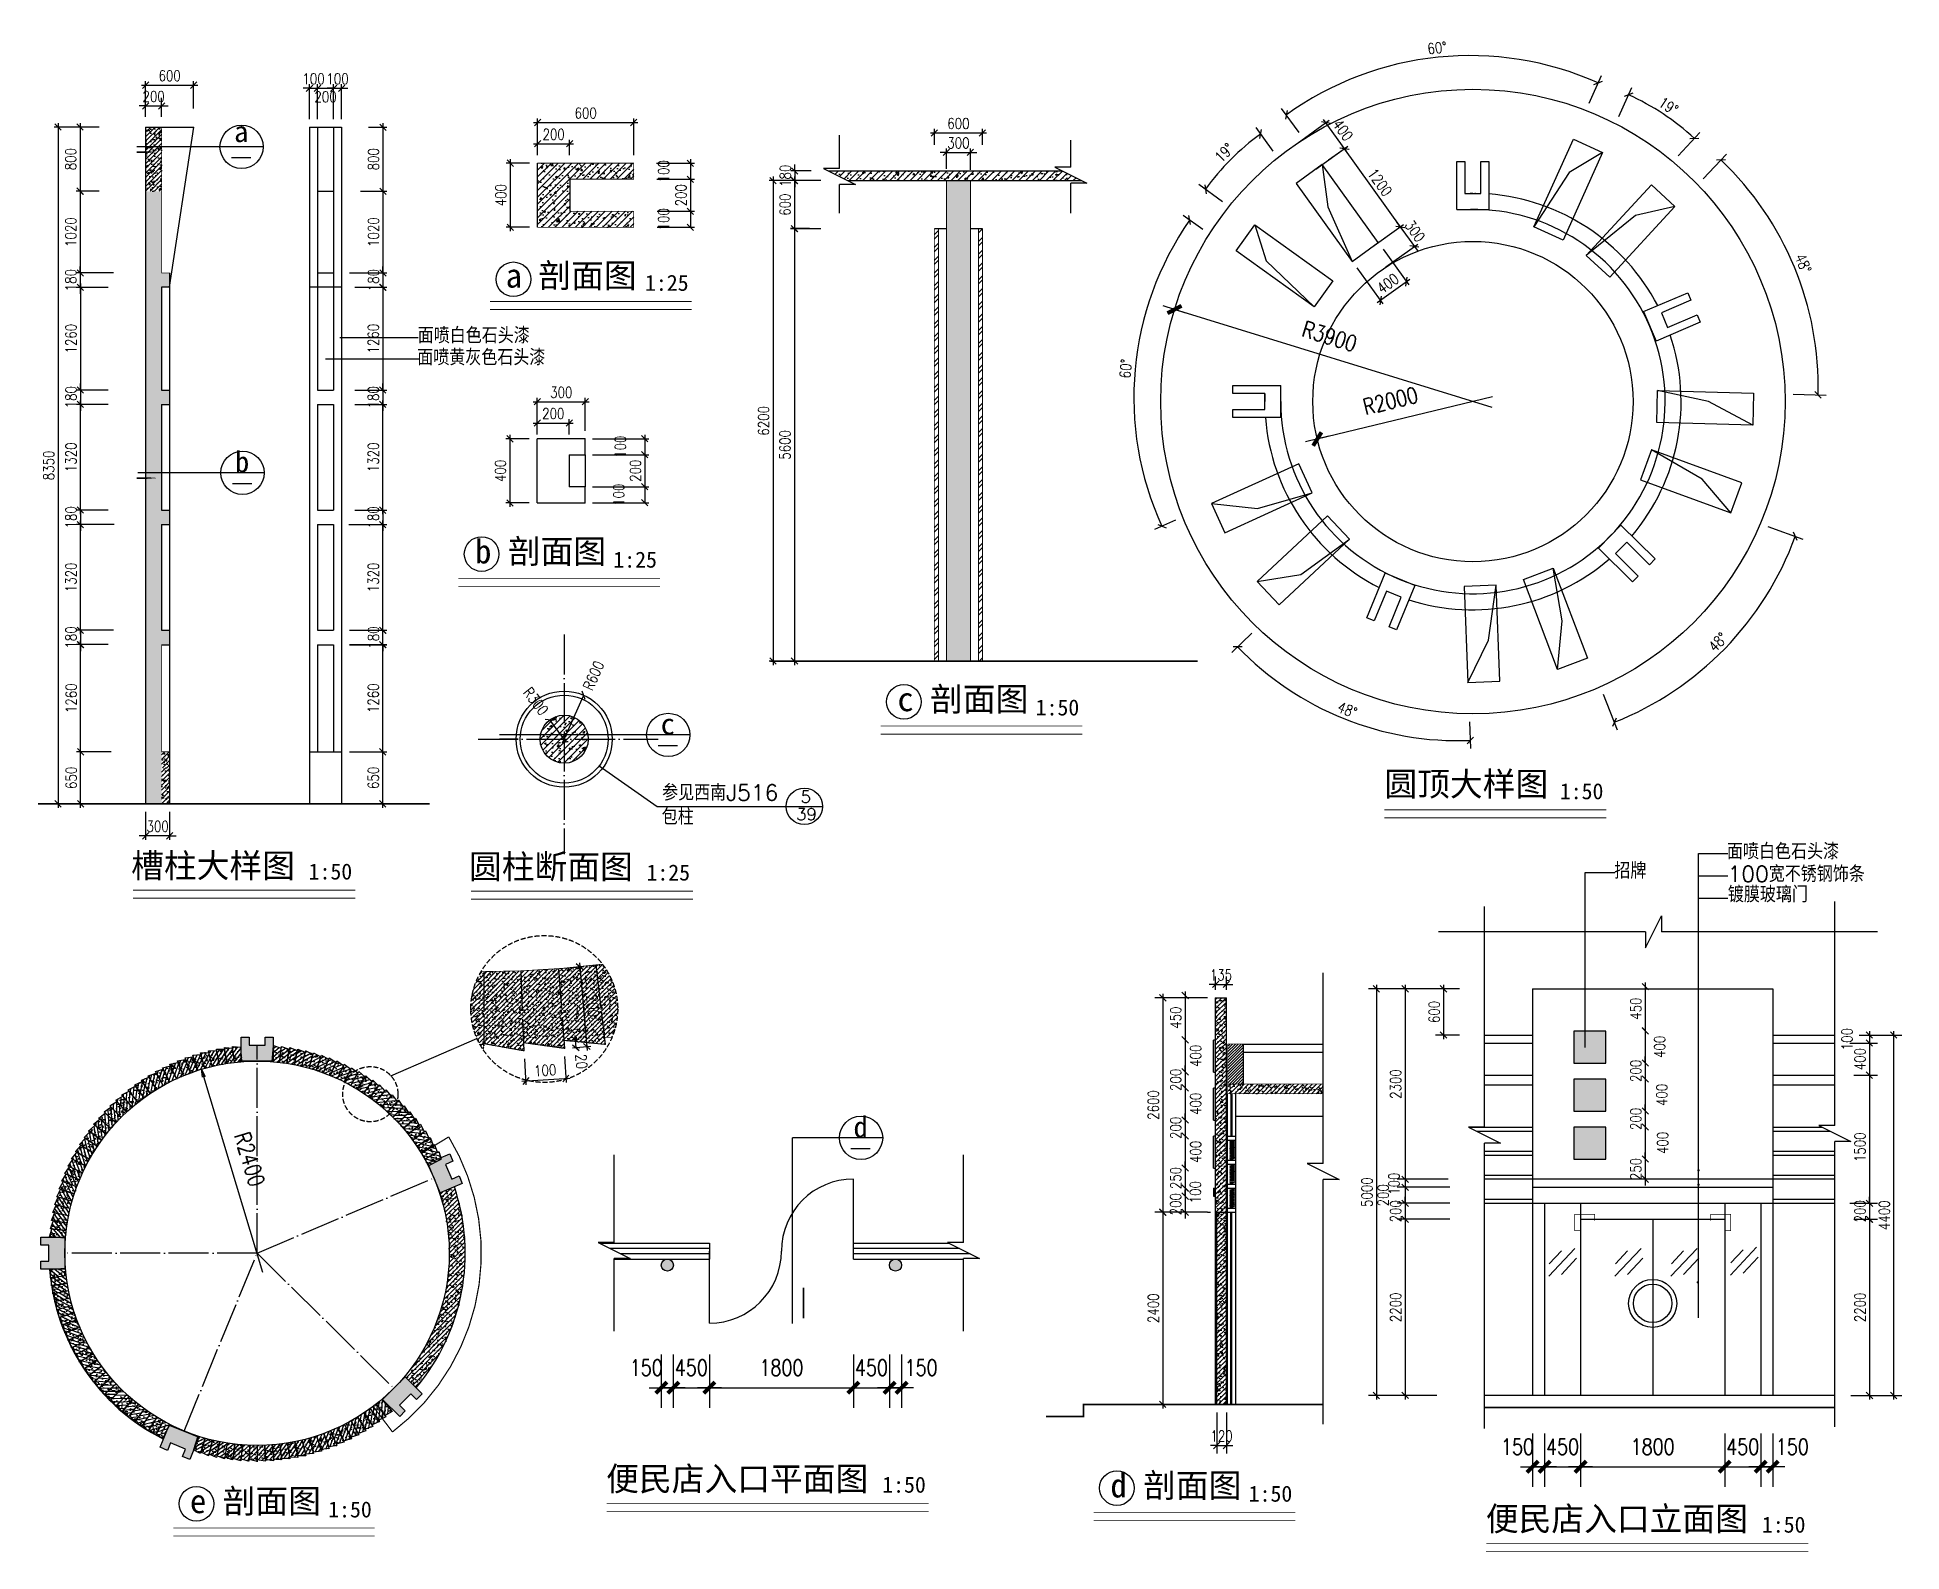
# Model space of a CAD drawing. Extents: x 249174 to 363784, y -3149 to 82603.
# Drawn here: x 323466 to 346751, y 63692 to 82603 of the extents above; entities that cross this region are included whole.
import ezdxf

# ---------------------------------------------------------------- set-up
doc = ezdxf.new("R2010")
doc.units = 0
doc.header["$LTSCALE"] = 1000
doc.header["$MEASUREMENT"] = 0
doc.linetypes.add('DASH', pattern=[0.35, 0.25, -0.1])
doc.linetypes.add('DOTE', pattern=[2.42, 2, -0.2, 0.02, -0.2])
doc.layers.get('0').update_dxf_attribs({"linetype": 'CONTINUOUS'})
doc.layers.get('DEFPOINTS').update_dxf_attribs({"color": 6, "linetype": 'CONTINUOUS'})
for name, color, linetype in [('111', 4, 'CONTINUOUS'), ('3', 84, 'CONTINUOUS'), ('DIM', 3, 'CONTINUOUS'), ('DOTE', 4, 'DOTE'), ('LAYER7', 8, 'CONTINUOUS'), ('LAYER8', 84, 'CONTINUOUS'), ('PUB_DIM', 84, 'CONTINUOUS'), ('W', 6, 'CONTINUOUS'), ('WALL', 255, 'CONTINUOUS'), ('WINDOW', 84, 'CONTINUOUS'), ('字样', 2, 'CONTINUOUS')]:
    doc.layers.add(name, color=color, linetype=linetype)
doc.styles.add('DIM_FONT', font='SIMPLEX', dxfattribs={"width": 0.8})
doc.styles.add('HZ', font='txt', dxfattribs={"bigfont": 'hztxt'})
doc.styles.add('HZTXT', font='SIMSUN.TTF')
doc.dimstyles.new('DIMN', dxfattribs={"dimtxt": 300, "dimasz": 1, "dimexe": 250, "dimexo": 300, "dimgap": 150, "dimtad": 1, "dimdec": 0, "dimzin": 0, "dimtxsty": 'DIM_FONT', "dimblk": '_DIMX', "dimblk1": '_DIMX', "dimblk2": '_DIMX', "dimcen": 100, "dimdle": 250, "dimclrd": 3, "dimclre": 3, "dimclrt": 7, "dimazin": 3, "dimtfac": 1, "dimtdec": 0, "dimtix": 1, "dimtmove": 0, "dimatfit": 3, "dimtolj": 1, "dimtzin": 0})
doc.dimstyles.new('NORMAL', dxfattribs={"dimtxt": 200, "dimasz": 1, "dimexe": 250, "dimexo": 300, "dimgap": 150, "dimtad": 1, "dimdec": 0, "dimzin": 0, "dimtxsty": 'DIM_FONT', "dimblk": '_DIMX', "dimblk1": '_DIMX', "dimblk2": '_DIMX', "dimsah": 1, "dimcen": 100, "dimdle": 250, "dimclrd": 3, "dimclre": 3, "dimclrt": 7, "dimazin": 3, "dimtfac": 1, "dimtdec": 0, "dimtix": 1, "dimtmove": 0, "dimatfit": 3, "dimtolj": 1, "dimtzin": 0})
pattern_1 = [(45, (-40858.927, 161180.055), (-28.2842712, 28.2842712), []), (50, (-40858.93, 161180.05), (143.452037, -12.550427), [15, -165]), (355, (-40858.93, 161180.05), (-27.750267, 150.438427), [12, -132]), (100.4514, (-40846.97, 161179.01), (115.701876, 137.88791), [12.74804, -140.22842]), (46.1842, (-40858.93, 161220.05), (213.44821, -33.1038), [22.5, -247.5]), (96.6356, (-40841.14, 161217.3), (186.93254, 194.82357), [19.12206, -210.3426]), (351.1842, (-40858.93, 161220.05), (186.93239, 194.82372), [18, -198]), (21, (-40838.93, 161210.05), (119.38141, -80.523778), [15, -165]), (326, (-40838.93, 161210.05), (48.663066, 145.03001), [12, -132]), (71.4514, (-40828.98, 161203.34), (168.044526, 64.5061), [12.74804, -140.22842]), (37.5, (-40858.927, 161180.055), (2.431971, 66.578771), [0, -130.4, 0, -134, 0, -132.5]), (7.5, (-40858.93, 161180.055), (52.613907, 78.882342), [0, -76.4, 0, -127.4, 0, -50.5]), (327.5, (-40903.527, 161180.055), (106.764487, -4.510974), [0, -50, 0, -156, 0, -207]), (317.5, (-40923.53, 161180.05), (116.637234, 20.020996), [0, -65, 0, -103.6, 0, -147])]
pattern_2 = [(45, (61207.632, 207972.046), (-28.284271, 28.284271), []), (50, (61207.63, 207972.05), (143.452037, -12.550427), [15, -165]), (355, (61207.63, 207972.05), (-27.75027, 150.43843), [12, -132]), (100.4514, (61219.59, 207971), (115.701876, 137.88791), [12.74804, -140.22842]), (46.1842, (61207.63, 208012.05), (213.44821, -33.1038), [22.5, -247.5]), (96.6356, (61225.42, 208009.29), (186.93254, 194.82357), [19.12206, -210.3426]), (351.1842, (61207.63, 208012.05), (186.93239, 194.82372), [18, -198]), (21, (61227.63, 208002.05), (119.38141, -80.52378), [15, -165]), (326, (61227.63, 208002.05), (48.66307, 145.03001), [12, -132]), (71.4514, (61237.58, 207995.34), (168.044526, 64.5061), [12.74804, -140.22842]), (37.5, (61207.63, 207972.046), (2.431971, 66.578771), [0, -130.4, 0, -134, 0, -132.5]), (7.5, (61207.63, 207972.046), (52.613907, 78.882342), [0, -76.4, 0, -127.4, 0, -50.5]), (327.5, (61163.03, 207972.046), (106.764487, -4.510974), [0, -50, 0, -156, 0, -207]), (317.5, (61143.03, 207972.05), (116.637234, 20.020996), [0, -65, 0, -103.6, 0, -147])]
pattern_3 = [(45, (137.606, 185695.49), (-28.2842712, 28.2842712), []), (50, (137.61, 185695.49), (143.452037, -12.550427), [15, -165]), (355, (137.6, 185695.49), (-27.750267, 150.438427), [12, -132]), (100.4514, (149.56, 185694.45), (115.701876, 137.88791), [12.74804, -140.22842]), (46.1842, (137.6, 185735.5), (213.44821, -33.1038), [22.5, -247.5]), (96.6356, (155.4, 185732.73), (186.93254, 194.82357), [19.12206, -210.3426]), (351.1842, (137.6, 185735.5), (186.93239, 194.82372), [18, -198]), (21, (157.61, 185725.49), (119.38141, -80.52378), [15, -165]), (326, (157.6, 185725.49), (48.663066, 145.03001), [12, -132]), (71.4514, (167.55, 185718.78), (168.044526, 64.5061), [12.74804, -140.22842]), (37.5, (137.606, 185695.49), (2.431971, 66.578771), [0, -130.4, 0, -134, 0, -132.5]), (7.5, (137.606, 185695.49), (52.613907, 78.882342), [0, -76.4, 0, -127.4, 0, -50.5]), (327.5, (93.006, 185695.49), (106.764487, -4.510974), [0, -50, 0, -156, 0, -207]), (317.5, (73.01, 185695.49), (116.637234, 20.020996), [0, -65, 0, -103.6, 0, -147])]
pattern_4 = [(45, (54274.177, 239493.216), (-42.426407, 42.426407), []), (50, (54274.18, 239493.22), (215.17805, -18.82564), [22.5, -247.5]), (355, (54274.18, 239493.22), (-41.6254, 225.65764), [18, -198]), (100.4514, (54292.1, 239491.65), (173.55281, 206.83186), [19.12206, -210.34263]), (46.1842, (54274.18, 239553.22), (320.17231, -49.6557), [33.75, -371.25]), (96.6356, (54300.86, 239549.08), (280.3988, 292.23536), [28.6831, -315.5139]), (351.1842, (54274.18, 239553.2), (280.3986, 292.23558), [27, -297]), (21, (54304.18, 239538.22), (179.07212, -120.78567), [22.5, -247.5]), (326, (54304.18, 239538.22), (72.9946, 217.54501), [18, -198]), (71.4514, (54319.1, 239528.15), (252.06679, 96.75915), [19.12206, -210.34263]), (37.5, (54274.18, 239493.22), (3.647957, 99.868156), [0, -195.6, 0, -201, 0, -198.75]), (7.5, (54274.18, 239493.22), (78.92086, 118.323514), [0, -114.6, 0, -191.1, 0, -75.75]), (327.5, (54207.28, 239493.22), (160.14673, -6.766462), [0, -75, 0, -234, 0, -310.5]), (317.5, (54177.28, 239493.22), (174.95585, 30.031495), [0, -97.5, 0, -155.4, 0, -220.5])]
pattern_5 = [(45, (-915.023, 143878.783), (-28.2842712, 28.2842712), []), (50, (-915.02, 143878.78), (143.452037, -12.550427), [15, -165]), (355, (-915.02, 143878.78), (-27.750267, 150.438427), [12, -132]), (100.4514, (-903.07, 143877.74), (115.701876, 137.88791), [12.74804, -140.22842]), (46.1842, (-915.02, 143918.78), (213.44821, -33.1038), [22.5, -247.5]), (96.6356, (-897.24, 143916.02), (186.93254, 194.82357), [19.12206, -210.3426]), (351.1842, (-915.02, 143918.78), (186.93239, 194.82372), [18, -198]), (21, (-895.02, 143908.78), (119.38141, -80.52378), [15, -165]), (326, (-895.02, 143908.78), (48.663066, 145.03001), [12, -132]), (71.4514, (-885.07, 143902.07), (168.044526, 64.5061), [12.74804, -140.22842]), (37.5, (-915.023, 143878.783), (2.431971, 66.578771), [0, -130.4, 0, -134, 0, -132.5]), (7.5, (-915.02, 143878.78), (52.613907, 78.882342), [0, -76.4, 0, -127.4, 0, -50.5]), (327.5, (-959.623, 143878.783), (106.764487, -4.510974), [0, -50, 0, -156, 0, -207]), (317.5, (-979.62, 143878.78), (116.637234, 20.020996), [0, -65, 0, -103.6, 0, -147])]

msp = doc.modelspace()

# ---------------------------------------------------------------- texts
at = {"layer": 'DIM', "linetype": 'BYBLOCK', "style": 'HZTXT'}
for s, height, p in [('a', 262.5, (325923.3, 81295.3)), ('a 剖面图', 300, (329315.3, 79477.6)), ('1:25', 200, (331055.7, 79437)), ('b', 262.5, (325934.8, 77169.9)), ('b 剖面图', 300, (328933.7, 76033.5)), ('1:25', 200, (330660.4, 75980.2)), ('c 剖面图', 300, (334208, 74187.8)), ('1:50', 200, (335934.7, 74134.4)), ('c', 262.5, (331251.5, 73896.6)), ('圆顶大样图', 300, (340290.4, 73128.5)), ('1:50', 200, (342481.4, 73088.1)), ('槽柱大样图', 300, (324637.6, 72109.6)), ('圆柱断面图', 300, (328857.5, 72097)), ('1:50', 200, (326854.3, 72085.7)), ('1:25', 200, (331074.2, 72073.1)), ('d', 262.5, (333659.4, 68864.8)), ('便民店入口平面图', 300, (330570.4, 64452.4)), ('e 剖面图', 300, (325371.9, 64173)), ('1:50', 200, (334018.6, 64428.4)), ('d 剖面图', 300, (336868.4, 64369.4)), ('1:50', 200, (338595.2, 64316.1)), ('1:50', 200, (327098.7, 64119.6)), ('便民店入口立面图', 300, (341557, 63953.4)), ('1:50', 200, (345005.2, 63929.4))]:
    msp.add_text(s, height=height, dxfattribs=at).set_placement(p)
at = {"layer": '字样', "linetype": 'BYBLOCK', "style": 'HZ'}
for s, height, p in [('面喷白色石头漆', 200, (328216.7, 78779.5)), ('面喷黄灰色石头漆', 200, (328210.9, 78506.3)), ('参见西南J516', 200, (331269.2, 73071.1)), ('5', 150, (333000.7, 73043.9)), ('包柱', 200, (331264.6, 72769.3)), ('39', 150, (332943.7, 72826.5)), ('面喷白色石头漆', 200, (344569, 72335.9)), ('招牌', 200, (343161.7, 72095.9)), ('100宽不锈钢饰条', 200, (344576.3, 72054.9)), ('镀膜玻璃门', 200, (344579.9, 71800.3))]:
    msp.add_text(s, height=height, dxfattribs=at).set_placement(p)

# ---------------------------------------------------------------- blocks, each defined once
blk = doc.blocks.new('_OBLIQUE')
at = {"color": 0, "linetype": 'BYBLOCK'}
blk.add_line((-0.5, -0.5), (0.5, 0.5), dxfattribs=at)
blk = doc.blocks.new('*D65')
at = {"color": 3, "linetype": 'BYBLOCK'}
for p, q in [((276391, -128021), (276554, -127660)), ((277134, -128513), (277403, -128222))]:
    blk.add_line(p, q, dxfattribs=at)
blk.add_arc((275256, -130546), 3064, 47.2598, 65.7802, dxfattribs=at)
at = {"layer": 'DEFPOINTS', "color": 0, "linetype": 'BYBLOCK'}
for p in [(276350, -128113), (277081, -128085), (277066, -128586), (275696, -129566), (275985, -129757)]:
    blk.add_point(p, dxfattribs=at)
at = {"color": 3, "linetype": 'BYBLOCK', "xscale": 80, "yscale": 80, "zscale": 80}
for p, rotation in [((276513, -127751), 155.7802002161663), ((277335, -128295), 317.2597571538296)]:
    blk.add_blockref('_OBLIQUE', p, dxfattribs=dict(at, rotation=rotation))
at = {"color": 7, "linetype": 'BYBLOCK', "insert": (277011, -127892), "char_height": 135, "attachment_point": 5, "rotation": 326.52, "style": 'DIM_FONT'}
blk.add_mtext('\\A1;19°', dxfattribs=at)
blk = doc.blocks.new('_DIMX')
blk.add_line((-150, 0), (150, 0))
at = {"const_width": 50}
blk.add_lwpolyline([(-70, -70), (70, 70)], dxfattribs=at)
blk = doc.blocks.new('*D70')
at = {"color": 3, "linetype": 'BYBLOCK'}
for p, q in [((278254, -133141), (278690, -133300)), ((276196, -135237), (276372, -135681))]:
    blk.add_line(p, q, dxfattribs=at)
blk.add_arc((274879, -131908), 3957, 291.5867, 339.9397, dxfattribs=at)
at = {"layer": 'DEFPOINTS', "color": 0, "linetype": 'BYBLOCK'}
for p in [(276663, -132560), (278160, -133106), (275573, -133663), (277299, -135039), (276159, -135144)]:
    blk.add_point(p, dxfattribs=at)
at = {"color": 3, "linetype": 'BYBLOCK', "xscale": 80, "yscale": 80, "zscale": 80}
for p, rotation in [((278596, -133266), 69.93974294382885), ((276335, -135588), 201.5867156659277)]:
    blk.add_blockref('_OBLIQUE', p, dxfattribs=dict(at, rotation=rotation))
at = {"color": 7, "linetype": 'BYBLOCK', "insert": (277630, -134587), "char_height": 135, "attachment_point": 5, "rotation": 45.7632, "style": 'DIM_FONT'}
blk.add_mtext('\\A1;48°', dxfattribs=at)
blk = doc.blocks.new('*D160')
at = {"color": 3, "linetype": 'BYBLOCK'}
for p, q in [((358186, -96125), (358186, -96789)), ((359986, -96125), (359986, -96789)), ((358187, -96539), (359985, -96539))]:
    blk.add_line(p, q, dxfattribs=at)
at = {"layer": 'DEFPOINTS', "color": 0, "linetype": 'BYBLOCK'}
for p in [(358186, -95825), (359986, -95825), (359986, -96539)]:
    blk.add_point(p, dxfattribs=at)
at = {"color": 3, "linetype": 'BYBLOCK', "rotation": 180}
blk.add_blockref('_DIMX', (358186, -96539), dxfattribs=at)
at = {"color": 3, "linetype": 'BYBLOCK'}
blk.add_blockref('_DIMX', (359986, -96539), dxfattribs=at)
at = {"color": 7, "linetype": 'BYBLOCK', "insert": (359086, -96289), "char_height": 200, "attachment_point": 5, "style": 'DIM_FONT'}
blk.add_mtext('\\A1;1800', dxfattribs=at)
blk = doc.blocks.new('*D151')
at = {"color": 3, "linetype": 'BYBLOCK'}
for p, q in [((356554, -93049), (355895, -93049)), ((355995, -92999), (355995, -93249)), ((356389, -93249), (355895, -93249))]:
    blk.add_line(p, q, dxfattribs=at)
at = {"layer": 'DEFPOINTS', "color": 0, "linetype": 'BYBLOCK'}
for p in [(356654, -93049), (355995, -93249), (356489, -93249)]:
    blk.add_point(p, dxfattribs=at)
at = {"color": 3, "linetype": 'BYBLOCK', "xscale": 80, "yscale": 80, "zscale": 80}
for p, rotation in [((355995, -93049), 90), ((355995, -93249), 270)]:
    blk.add_blockref('_OBLIQUE', p, dxfattribs=dict(at, rotation=rotation))
at = {"color": 7, "linetype": 'BYBLOCK', "insert": (355720, -93149), "char_height": 135, "attachment_point": 5, "rotation": 90, "style": 'DIM_FONT'}
blk.add_mtext('\\A1;200', dxfattribs=at)
blk = doc.blocks.new('*D152')
at = {"color": 3, "linetype": 'BYBLOCK'}
for p, q in [((355995, -92899), (355995, -93099)), ((356534, -92949), (355895, -92949)), ((356389, -93049), (355895, -93049))]:
    blk.add_line(p, q, dxfattribs=at)
at = {"layer": 'DEFPOINTS', "color": 0, "linetype": 'BYBLOCK'}
for p in [(355995, -93049), (356489, -93049), (356634, -92949)]:
    blk.add_point(p, dxfattribs=at)
at = {"color": 3, "linetype": 'BYBLOCK', "xscale": 80, "yscale": 80, "zscale": 80}
for p, rotation in [((355995, -92949), 90), ((355995, -93049), 270)]:
    blk.add_blockref('_OBLIQUE', p, dxfattribs=dict(at, rotation=rotation))
at = {"color": 7, "linetype": 'BYBLOCK', "insert": (355856, -93005), "char_height": 135, "attachment_point": 5, "rotation": 90, "style": 'DIM_FONT'}
blk.add_mtext('\\A1;100', dxfattribs=at)
blk = doc.blocks.new('*D137')
at = {"color": 3, "linetype": 'BYBLOCK'}
for p, q in [((358994, -92696), (358994, -92616)), ((358994, -92696), (358994, -92948)), ((358994, -92948), (358994, -93028))]:
    blk.add_line(p, q, dxfattribs=at)
at = {"layer": 'DEFPOINTS', "color": 0, "linetype": 'BYBLOCK'}
for p in [(358994, -92696), (358994, -92948), (358994, -92948)]:
    blk.add_point(p, dxfattribs=at)
at = {"color": 3, "linetype": 'BYBLOCK', "xscale": 80, "yscale": 80, "zscale": 80}
for p, rotation in [((358994, -92696), 270), ((358994, -92948), 90)]:
    blk.add_blockref('_OBLIQUE', p, dxfattribs=dict(at, rotation=rotation))
at = {"color": 7, "linetype": 'BYBLOCK', "insert": (358876, -92822), "char_height": 135, "attachment_point": 5, "rotation": 90, "style": 'DIM_FONT'}
blk.add_mtext('\\A1;250', dxfattribs=at)
blk = doc.blocks.new('*D144')
at = {"color": 3, "linetype": 'BYBLOCK'}
blk.add_line((363800, -92899), (363800, -93099), dxfattribs=at)
at = {"layer": 'DEFPOINTS', "color": 0, "linetype": 'BYBLOCK'}
for p in [(363800, -92949), (363800, -93049), (363800, -93049)]:
    blk.add_point(p, dxfattribs=at)
at = {"color": 3, "linetype": 'BYBLOCK', "xscale": 80, "yscale": 80, "zscale": 80}
for p, rotation in [((363800, -92949), 90), ((363800, -93049), 270)]:
    blk.add_blockref('_OBLIQUE', p, dxfattribs=dict(at, rotation=rotation))
at = {"color": 7, "linetype": 'BYBLOCK', "insert": (363928, -92999), "char_height": 135, "attachment_point": 5, "rotation": 90, "style": 'DIM_FONT'}
blk.add_mtext('\\A1;100', dxfattribs=at)
blk = doc.blocks.new('*D132')
at = {"color": 3, "linetype": 'BYBLOCK'}
for p, q in [((337944, -115087), (337285, -115087)), ((337385, -115037), (337385, -117814)), ((337779, -117764), (337285, -117764))]:
    blk.add_line(p, q, dxfattribs=at)
at = {"layer": 'DEFPOINTS', "color": 0, "linetype": 'BYBLOCK'}
for p in [(338044, -115087), (337385, -117764), (337879, -117764)]:
    blk.add_point(p, dxfattribs=at)
at = {"color": 3, "linetype": 'BYBLOCK', "xscale": 80, "yscale": 80, "zscale": 80}
for p, rotation in [((337385, -115087), 90), ((337385, -117764), 270)]:
    blk.add_blockref('_OBLIQUE', p, dxfattribs=dict(at, rotation=rotation))
at = {"color": 7, "linetype": 'BYBLOCK', "insert": (337267, -116426), "char_height": 135, "attachment_point": 5, "rotation": 90, "style": 'DIM_FONT'}
blk.add_mtext('\\A1;2600', dxfattribs=at)
blk = doc.blocks.new('77')
at = {"layer": 'LAYER7', "linetype": 'BYBLOCK'}
h = blk.add_hatch(dxfattribs=at)
h.set_pattern_fill('AN31C', color=256, scale=200, style=0)
h.set_pattern_definition([(45, (-358956.928, 89713.292), (-28.2842712, 28.2842712), []), (50, (-358956.93, 89713.29), (143.452037, -12.550427), [15, -165]), (355, (-358956.93, 89713.29), (-27.750267, 150.438427), [12, -132]), (100.4514, (-358944.97, 89712.25), (115.701876, 137.88791), [12.74804, -140.22842]), (46.1842, (-358956.93, 89753.3), (213.44821, -33.1038), [22.5, -247.5]), (96.6356, (-358939.14, 89750.53), (186.93254, 194.82357), [19.12206, -210.3426]), (351.1842, (-358956.93, 89753.3), (186.93239, 194.82372), [18, -198]), (21, (-358936.93, 89743.29), (119.38141, -80.52378), [15, -165]), (326, (-358936.93, 89743.29), (48.663066, 145.03001), [12, -132]), (71.4514, (-358926.98, 89736.58), (168.044526, 64.5061), [12.74804, -140.22842]), (37.5, (-358956.93, 89713.29), (2.431971, 66.578771), [0, -130.4, 0, -134, 0, -132.5]), (7.5, (-358956.93, 89713.29), (52.613907, 78.882342), [0, -76.4, 0, -127.4, 0, -50.5]), (327.5, (-359001.53, 89713.29), (106.764487, -4.510974), [0, -50, 0, -156, 0, -207]), (317.5, (-359021.53, 89713.29), (116.637234, 20.020996), [0, -65, 0, -103.6, 0, -147])])
h.paths.add_polyline_path([(0, 200), (-92, 202), (-99, 22), (0, 0)])
at = {"layer": '111', "linetype": 'BYBLOCK'}
for p, q in [((-92, 202), (-99, 22)), ((0, 0), (-99, 22)), ((0, 200), (0, 0))]:
    blk.add_line(p, q, dxfattribs=at)
blk = doc.blocks.new('_OPEN')
at = {"color": 0, "linetype": 'BYBLOCK'}
for p, q in [((-1, 0.17), (0, 0)), ((0, 0), (-1, -0.17)), ((0, 0), (-1, 0))]:
    blk.add_line(p, q, dxfattribs=at)
blk = doc.blocks.new('*D167')
at = {"color": 3, "linetype": 'BYBLOCK'}
blk.add_line((327198, -76699), (326462, -74258), dxfattribs=at)
at = {"layer": 'DEFPOINTS', "color": 0, "linetype": 'BYBLOCK'}
for p in [(326433, -74162), (327126, -76460)]:
    blk.add_point(p, dxfattribs=at)
at = {"color": 3, "linetype": 'BYBLOCK', "xscale": 100, "yscale": 100, "zscale": 100, "rotation": 106.7860729877826}
blk.add_blockref('_OPEN', (326433, -74162), dxfattribs=at)
at = {"color": 7, "linetype": 'BYBLOCK', "insert": (327033, -75287), "char_height": 200, "attachment_point": 5, "rotation": 286.7861, "style": 'DIM_FONT'}
blk.add_mtext('\\A1;R2400', dxfattribs=at)
blk = doc.blocks.new('_DOTSMALL')
at = {"color": 0, "linetype": 'BYBLOCK', "const_width": 0.5}
blk.add_lwpolyline([(-0.0625, 0, 1), (0.0625, 0, 1)], format="xyb", close=True, dxfattribs=at)
blk = doc.blocks.new('M_A11UZJ')
for p, q in [((0.5, 0), (0.5, 0.5)), ((-0.5, -0.5), (-0.5, 0))]:
    blk.add_line(p, q)
for centre, start, end in [((-0.5, 0), 0, 0), ((0.5, 0), 90, 180), ((-0.5, 0), 270, 0)]:
    blk.add_arc(centre, 0.5, start, end)
blk = doc.blocks.new('*D181')
at = {"color": 3, "linetype": 'BYBLOCK'}
for p, q in [((340312, -114975), (339952, -114975)), ((340052, -114925), (340052, -120103)), ((340312, -120053), (339952, -120053))]:
    blk.add_line(p, q, dxfattribs=at)
at = {"layer": 'DEFPOINTS', "color": 0, "linetype": 'BYBLOCK'}
for p in [(340412, -114975), (340052, -120053), (340412, -120053)]:
    blk.add_point(p, dxfattribs=at)
at = {"color": 3, "linetype": 'BYBLOCK', "xscale": 80, "yscale": 80, "zscale": 80}
for p, rotation in [((340052, -114975), 90), ((340052, -120053), 270)]:
    blk.add_blockref('_OBLIQUE', p, dxfattribs=dict(at, rotation=rotation))
at = {"color": 7, "linetype": 'BYBLOCK', "insert": (339935, -117514), "char_height": 135, "attachment_point": 5, "rotation": 90, "style": 'DIM_FONT'}
blk.add_mtext('\\A1;5000', dxfattribs=at)
blk = doc.blocks.new('*D162')
at = {"color": 3, "linetype": 'BYBLOCK'}
for p, q in [((358186, -99017), (358186, -99682)), ((359986, -99017), (359986, -99682)), ((358187, -99432), (359985, -99432))]:
    blk.add_line(p, q, dxfattribs=at)
at = {"layer": 'DEFPOINTS', "color": 0, "linetype": 'BYBLOCK'}
for p in [(358186, -98717), (359986, -98717), (359986, -99432)]:
    blk.add_point(p, dxfattribs=at)
at = {"color": 3, "linetype": 'BYBLOCK', "rotation": 180}
blk.add_blockref('_DIMX', (358186, -99432), dxfattribs=at)
at = {"color": 3, "linetype": 'BYBLOCK'}
blk.add_blockref('_DIMX', (359986, -99432), dxfattribs=at)
at = {"color": 7, "linetype": 'BYBLOCK', "insert": (359086, -99182), "char_height": 200, "attachment_point": 5, "style": 'DIM_FONT'}
blk.add_mtext('\\A1;1800', dxfattribs=at)
blk = doc.blocks.new('*D163')
at = {"color": 3, "linetype": 'BYBLOCK'}
for p, q in [((357586, -99017), (357586, -99682)), ((357736, -99017), (357736, -99682)), ((357585, -99432), (357584, -99432)), ((357586, -99432), (357736, -99432)), ((357586, -99432), (357736, -99432)), ((357737, -99432), (357738, -99432))]:
    blk.add_line(p, q, dxfattribs=at)
at = {"layer": 'DEFPOINTS', "color": 0, "linetype": 'BYBLOCK'}
for p in [(357586, -98717), (357736, -98717), (357736, -99432)]:
    blk.add_point(p, dxfattribs=at)
at = {"color": 3, "linetype": 'BYBLOCK'}
blk.add_blockref('_DIMX', (357586, -99432), dxfattribs=at)
at = {"color": 3, "linetype": 'BYBLOCK', "rotation": 180}
blk.add_blockref('_DIMX', (357736, -99432), dxfattribs=at)
at = {"color": 7, "linetype": 'BYBLOCK', "insert": (357398, -99182), "char_height": 200, "attachment_point": 5, "style": 'DIM_FONT'}
blk.add_mtext('\\A1;150', dxfattribs=at)
blk = doc.blocks.new('*D164')
at = {"color": 3, "linetype": 'BYBLOCK'}
for p, q in [((357736, -99017), (357736, -99682)), ((358186, -99017), (358186, -99682)), ((357735, -99432), (357734, -99432)), ((357736, -99432), (358186, -99432)), ((358187, -99432), (358188, -99432))]:
    blk.add_line(p, q, dxfattribs=at)
at = {"layer": 'DEFPOINTS', "color": 0, "linetype": 'BYBLOCK'}
for p in [(357736, -98717), (358186, -98717), (358186, -99432)]:
    blk.add_point(p, dxfattribs=at)
at = {"color": 3, "linetype": 'BYBLOCK'}
blk.add_blockref('_DIMX', (357736, -99432), dxfattribs=at)
at = {"color": 3, "linetype": 'BYBLOCK', "rotation": 180}
blk.add_blockref('_DIMX', (358186, -99432), dxfattribs=at)
at = {"color": 7, "linetype": 'BYBLOCK', "insert": (357961, -99182), "char_height": 200, "attachment_point": 5, "style": 'DIM_FONT'}
blk.add_mtext('\\A1;450', dxfattribs=at)
blk = doc.blocks.new('*D166')
at = {"color": 3, "linetype": 'BYBLOCK'}
for p, q in [((359986, -99017), (359986, -99682)), ((360436, -99017), (360436, -99682)), ((359985, -99432), (359984, -99432)), ((359986, -99432), (360436, -99432)), ((360437, -99432), (360438, -99432))]:
    blk.add_line(p, q, dxfattribs=at)
at = {"layer": 'DEFPOINTS', "color": 0, "linetype": 'BYBLOCK'}
for p in [(359986, -98717), (360436, -98717), (360436, -99432)]:
    blk.add_point(p, dxfattribs=at)
at = {"color": 3, "linetype": 'BYBLOCK'}
blk.add_blockref('_DIMX', (359986, -99432), dxfattribs=at)
at = {"color": 3, "linetype": 'BYBLOCK', "rotation": 180}
blk.add_blockref('_DIMX', (360436, -99432), dxfattribs=at)
at = {"color": 7, "linetype": 'BYBLOCK', "insert": (360211, -99182), "char_height": 200, "attachment_point": 5, "style": 'DIM_FONT'}
blk.add_mtext('\\A1;450', dxfattribs=at)
blk = doc.blocks.new('*D165')
at = {"color": 3, "linetype": 'BYBLOCK'}
for p, q in [((360436, -99017), (360436, -99682)), ((360586, -99017), (360586, -99682)), ((360435, -99432), (360434, -99432)), ((360436, -99432), (360586, -99432)), ((360436, -99432), (360586, -99432)), ((360587, -99432), (360588, -99432))]:
    blk.add_line(p, q, dxfattribs=at)
at = {"layer": 'DEFPOINTS', "color": 0, "linetype": 'BYBLOCK'}
for p in [(360436, -98717), (360586, -98717), (360586, -99432)]:
    blk.add_point(p, dxfattribs=at)
at = {"color": 3, "linetype": 'BYBLOCK'}
blk.add_blockref('_DIMX', (360436, -99432), dxfattribs=at)
at = {"color": 3, "linetype": 'BYBLOCK', "rotation": 180}
blk.add_blockref('_DIMX', (360586, -99432), dxfattribs=at)
at = {"color": 7, "linetype": 'BYBLOCK', "insert": (360831, -99182), "char_height": 200, "attachment_point": 5, "style": 'DIM_FONT'}
blk.add_mtext('\\A1;150', dxfattribs=at)
blk = doc.blocks.new('*D149')
at = {"color": 3, "linetype": 'BYBLOCK'}
for p, q in [((356554, -93249), (355895, -93249)), ((355995, -93249), (355995, -93169)), ((355995, -93249), (355995, -93449)), ((356389, -93449), (355895, -93449)), ((355995, -93449), (355995, -93529))]:
    blk.add_line(p, q, dxfattribs=at)
at = {"layer": 'DEFPOINTS', "color": 0, "linetype": 'BYBLOCK'}
for p in [(356654, -93249), (355995, -93449), (356489, -93449)]:
    blk.add_point(p, dxfattribs=at)
at = {"color": 3, "linetype": 'BYBLOCK', "xscale": 80, "yscale": 80, "zscale": 80}
for p, rotation in [((355995, -93249), 270), ((355995, -93449), 90)]:
    blk.add_blockref('_OBLIQUE', p, dxfattribs=dict(at, rotation=rotation))
at = {"color": 7, "linetype": 'BYBLOCK', "insert": (355877, -93349), "char_height": 135, "attachment_point": 5, "rotation": 90, "style": 'DIM_FONT'}
blk.add_mtext('\\A1;200', dxfattribs=at)
blk = doc.blocks.new('*D143')
at = {"color": 3, "linetype": 'BYBLOCK'}
for p, q in [((363800, -93049), (363800, -92969)), ((363800, -93049), (363800, -93249)), ((364017, -93249), (363700, -93249)), ((363800, -93249), (363800, -93329))]:
    blk.add_line(p, q, dxfattribs=at)
at = {"layer": 'DEFPOINTS', "color": 0, "linetype": 'BYBLOCK'}
for p in [(363800, -93049), (363800, -93249), (364117, -93249)]:
    blk.add_point(p, dxfattribs=at)
at = {"color": 3, "linetype": 'BYBLOCK', "xscale": 80, "yscale": 80, "zscale": 80}
for p, rotation in [((363800, -93049), 270), ((363800, -93249), 90)]:
    blk.add_blockref('_OBLIQUE', p, dxfattribs=dict(at, rotation=rotation))
at = {"color": 7, "linetype": 'BYBLOCK', "insert": (363682, -93149), "char_height": 135, "attachment_point": 5, "rotation": 90, "style": 'DIM_FONT'}
blk.add_mtext('\\A1;200', dxfattribs=at)
blk = doc.blocks.new('*D145')
at = {"color": 3, "linetype": 'BYBLOCK'}
for p, q in [((357736, -96125), (357736, -96789)), ((358186, -96125), (358186, -96789)), ((357735, -96539), (357734, -96539)), ((357736, -96539), (358186, -96539)), ((358187, -96539), (358188, -96539))]:
    blk.add_line(p, q, dxfattribs=at)
at = {"layer": 'DEFPOINTS', "color": 0, "linetype": 'BYBLOCK'}
for p in [(357736, -95825), (358186, -95825), (358186, -96539)]:
    blk.add_point(p, dxfattribs=at)
at = {"color": 3, "linetype": 'BYBLOCK'}
blk.add_blockref('_DIMX', (357736, -96539), dxfattribs=at)
at = {"color": 3, "linetype": 'BYBLOCK', "rotation": 180}
blk.add_blockref('_DIMX', (358186, -96539), dxfattribs=at)
at = {"color": 7, "linetype": 'BYBLOCK', "insert": (357961, -96289), "char_height": 200, "attachment_point": 5, "style": 'DIM_FONT'}
blk.add_mtext('\\A1;450', dxfattribs=at)
blk = doc.blocks.new('*D147')
at = {"color": 3, "linetype": 'BYBLOCK'}
for p, q in [((357586, -96125), (357586, -96789)), ((357736, -96125), (357736, -96789)), ((357585, -96539), (357584, -96539)), ((357586, -96539), (357736, -96539)), ((357586, -96539), (357736, -96539)), ((357737, -96539), (357738, -96539))]:
    blk.add_line(p, q, dxfattribs=at)
at = {"layer": 'DEFPOINTS', "color": 0, "linetype": 'BYBLOCK'}
for p in [(357586, -95825), (357736, -95825), (357736, -96539)]:
    blk.add_point(p, dxfattribs=at)
at = {"color": 3, "linetype": 'BYBLOCK'}
blk.add_blockref('_DIMX', (357586, -96539), dxfattribs=at)
at = {"color": 3, "linetype": 'BYBLOCK', "rotation": 180}
blk.add_blockref('_DIMX', (357736, -96539), dxfattribs=at)
at = {"color": 7, "linetype": 'BYBLOCK', "insert": (357398, -96289), "char_height": 200, "attachment_point": 5, "style": 'DIM_FONT'}
blk.add_mtext('\\A1;150', dxfattribs=at)
blk = doc.blocks.new('*D135')
at = {"color": 3, "linetype": 'BYBLOCK'}
for p, q in [((364195, -95749), (364195, -96262)), ((364315, -95749), (364315, -96262)), ((364195, -96162), (364115, -96162)), ((364195, -96162), (364315, -96162)), ((364315, -96162), (364395, -96162))]:
    blk.add_line(p, q, dxfattribs=at)
at = {"layer": 'DEFPOINTS', "color": 0, "linetype": 'BYBLOCK'}
for p in [(364195, -95649), (364315, -95649), (364315, -96162)]:
    blk.add_point(p, dxfattribs=at)
at = {"color": 3, "linetype": 'BYBLOCK', "xscale": 80, "yscale": 80, "zscale": 80}
blk.add_blockref('_OBLIQUE', (364195, -96162), dxfattribs=at)
at = {"color": 3, "linetype": 'BYBLOCK', "xscale": 80, "yscale": 80, "zscale": 80, "rotation": 180}
blk.add_blockref('_OBLIQUE', (364315, -96162), dxfattribs=at)
at = {"color": 7, "linetype": 'BYBLOCK', "insert": (364255, -96044), "char_height": 135, "attachment_point": 5, "style": 'DIM_FONT'}
blk.add_mtext('\\A1;120', dxfattribs=at)
blk = doc.blocks.new('*D133')
at = {"color": 3, "linetype": 'BYBLOCK'}
for p, q in [((378940, -93249), (378281, -93249)), ((378381, -93199), (378381, -95699)), ((378776, -95649), (378281, -95649))]:
    blk.add_line(p, q, dxfattribs=at)
at = {"layer": 'DEFPOINTS', "color": 0, "linetype": 'BYBLOCK'}
for p in [(379040, -93249), (378381, -95649), (378876, -95649)]:
    blk.add_point(p, dxfattribs=at)
at = {"color": 3, "linetype": 'BYBLOCK', "xscale": 80, "yscale": 80, "zscale": 80}
for p, rotation in [((378381, -93249), 90), ((378381, -95649), 270)]:
    blk.add_blockref('_OBLIQUE', p, dxfattribs=dict(at, rotation=rotation))
at = {"color": 7, "linetype": 'BYBLOCK', "insert": (378264, -94449), "char_height": 135, "attachment_point": 5, "rotation": 90, "style": 'DIM_FONT'}
blk.add_mtext('\\A1;2400', dxfattribs=at)
blk = doc.blocks.new('*D150')
at = {"color": 3, "linetype": 'BYBLOCK'}
for p, q in [((356554, -93449), (355895, -93449)), ((355995, -93399), (355995, -95699)), ((356389, -95649), (355895, -95649))]:
    blk.add_line(p, q, dxfattribs=at)
at = {"layer": 'DEFPOINTS', "color": 0, "linetype": 'BYBLOCK'}
for p in [(356654, -93449), (355995, -95649), (356489, -95649)]:
    blk.add_point(p, dxfattribs=at)
at = {"color": 3, "linetype": 'BYBLOCK', "xscale": 80, "yscale": 80, "zscale": 80}
for p, rotation in [((355995, -93449), 90), ((355995, -95649), 270)]:
    blk.add_blockref('_OBLIQUE', p, dxfattribs=dict(at, rotation=rotation))
at = {"color": 7, "linetype": 'BYBLOCK', "insert": (355877, -94549), "char_height": 135, "attachment_point": 5, "rotation": 90, "style": 'DIM_FONT'}
blk.add_mtext('\\A1;2200', dxfattribs=at)
blk = doc.blocks.new('*D37')
at = {"color": 3, "linetype": 'BYBLOCK'}
for p, q in [((265758, -126391), (265758, -125955)), ((265958, -126391), (265958, -125955)), ((265708, -126005), (266008, -126005))]:
    blk.add_line(p, q, dxfattribs=at)
at = {"layer": 'DEFPOINTS', "color": 0, "linetype": 'BYBLOCK'}
for p in [(265958, -126005), (265758, -126491), (265958, -126491)]:
    blk.add_point(p, dxfattribs=at)
at = {"color": 3, "linetype": 'BYBLOCK', "xscale": 80, "yscale": 80, "zscale": 80, "rotation": 180}
blk.add_blockref('_OBLIQUE', (265758, -126005), dxfattribs=at)
at = {"color": 3, "linetype": 'BYBLOCK', "xscale": 80, "yscale": 80, "zscale": 80}
blk.add_blockref('_OBLIQUE', (265958, -126005), dxfattribs=at)
at = {"color": 7, "linetype": 'BYBLOCK', "insert": (265858, -126112), "char_height": 135, "attachment_point": 5, "style": 'DIM_FONT'}
blk.add_mtext('\\A1;200', dxfattribs=at)
blk = doc.blocks.new('*D201')
at = {"color": 3, "linetype": 'BYBLOCK'}
for p, q in [((324288, -109177), (323817, -109177)), ((323867, -110547), (323867, -109127)), ((324281, -110497), (323817, -110497))]:
    blk.add_line(p, q, dxfattribs=at)
at = {"layer": 'DEFPOINTS', "color": 0, "linetype": 'BYBLOCK'}
for p in [(323867, -109177), (324388, -109177), (324381, -110497)]:
    blk.add_point(p, dxfattribs=at)
at = {"color": 3, "linetype": 'BYBLOCK', "xscale": 80, "yscale": 80, "zscale": 80}
for p, rotation in [((323867, -109177), 90), ((323867, -110497), 270)]:
    blk.add_blockref('_OBLIQUE', p, dxfattribs=dict(at, rotation=rotation))
at = {"color": 7, "linetype": 'BYBLOCK', "insert": (323749, -109837), "char_height": 135, "attachment_point": 5, "rotation": 90, "style": 'DIM_FONT'}
blk.add_mtext('\\A1;1320', dxfattribs=at)
blk = doc.blocks.new('*D195')
at = {"color": 3, "linetype": 'BYBLOCK'}
for p, q in [((324101, -104214), (323538, -104214)), ((323588, -104164), (323588, -112715)), ((323605, -112665), (323538, -112665))]:
    blk.add_line(p, q, dxfattribs=at)
at = {"layer": 'DEFPOINTS', "color": 0, "linetype": 'BYBLOCK'}
for p in [(324201, -104214), (323588, -112665), (323705, -112665)]:
    blk.add_point(p, dxfattribs=at)
at = {"color": 3, "linetype": 'BYBLOCK', "xscale": 80, "yscale": 80, "zscale": 80}
for p, rotation in [((323588, -104214), 90), ((323588, -112665), 270)]:
    blk.add_blockref('_OBLIQUE', p, dxfattribs=dict(at, rotation=rotation))
at = {"color": 7, "linetype": 'BYBLOCK', "insert": (323471, -108439), "char_height": 135, "attachment_point": 5, "rotation": 90, "style": 'DIM_FONT'}
blk.add_mtext('\\A1;8350', dxfattribs=at)
blk = doc.blocks.new('*D204')
at = {"color": 3, "linetype": 'BYBLOCK'}
for p, q in [((323867, -108997), (323867, -108917)), ((324214, -108997), (323817, -108997)), ((324214, -109177), (323817, -109177)), ((323867, -108997), (323867, -109177)), ((323867, -109177), (323867, -109257))]:
    blk.add_line(p, q, dxfattribs=at)
at = {"layer": 'DEFPOINTS', "color": 0, "linetype": 'BYBLOCK'}
for p in [(323867, -109177), (324314, -108997), (324314, -109177)]:
    blk.add_point(p, dxfattribs=at)
at = {"color": 3, "linetype": 'BYBLOCK', "xscale": 80, "yscale": 80, "zscale": 80}
for p, rotation in [((323867, -108997), 270), ((323867, -109177), 90)]:
    blk.add_blockref('_OBLIQUE', p, dxfattribs=dict(at, rotation=rotation))
at = {"color": 7, "linetype": 'BYBLOCK', "insert": (323749, -109087), "char_height": 135, "attachment_point": 5, "rotation": 90, "style": 'DIM_FONT'}
blk.add_mtext('\\A1;180', dxfattribs=at)
blk = doc.blocks.new('*D38')
at = {"color": 3, "linetype": 'BYBLOCK'}
for p, q in [((323869, -112715), (323869, -111965)), ((324250, -112015), (323819, -112015)), ((324250, -112665), (323819, -112665))]:
    blk.add_line(p, q, dxfattribs=at)
at = {"layer": 'DEFPOINTS', "color": 0, "linetype": 'BYBLOCK'}
for p in [(323869, -112015), (324350, -112015), (324350, -112665)]:
    blk.add_point(p, dxfattribs=at)
at = {"color": 3, "linetype": 'BYBLOCK', "xscale": 80, "yscale": 80, "zscale": 80}
for p, rotation in [((323869, -112015), 90), ((323869, -112665), 270)]:
    blk.add_blockref('_OBLIQUE', p, dxfattribs=dict(at, rotation=rotation))
at = {"color": 7, "linetype": 'BYBLOCK', "insert": (323751, -112340), "char_height": 135, "attachment_point": 5, "rotation": 90, "style": 'DIM_FONT'}
blk.add_mtext('\\A1;650', dxfattribs=at)
blk = doc.blocks.new('*D34')
at = {"color": 3, "linetype": 'BYBLOCK'}
for p, q in [((263611, -135042), (263611, -135391)), ((263911, -135042), (263911, -135391)), ((263611, -135341), (263531, -135341)), ((263911, -135341), (263611, -135341)), ((263911, -135341), (263991, -135341))]:
    blk.add_line(p, q, dxfattribs=at)
at = {"layer": 'DEFPOINTS', "color": 0, "linetype": 'BYBLOCK'}
for p in [(263611, -134942), (263911, -134942), (263611, -135341)]:
    blk.add_point(p, dxfattribs=at)
at = {"color": 3, "linetype": 'BYBLOCK', "xscale": 80, "yscale": 80, "zscale": 80}
blk.add_blockref('_OBLIQUE', (263611, -135341), dxfattribs=at)
at = {"color": 3, "linetype": 'BYBLOCK', "xscale": 80, "yscale": 80, "zscale": 80, "rotation": 180}
blk.add_blockref('_OBLIQUE', (263911, -135341), dxfattribs=at)
at = {"color": 7, "linetype": 'BYBLOCK', "insert": (263761, -135223), "char_height": 135, "attachment_point": 5, "style": 'DIM_FONT'}
blk.add_mtext('\\A1;300', dxfattribs=at)
blk = doc.blocks.new('*D205')
at = {"color": 3, "linetype": 'BYBLOCK'}
for p, q in [((324214, -110677), (323819, -110677)), ((323869, -112065), (323869, -110627)), ((324250, -112015), (323819, -112015))]:
    blk.add_line(p, q, dxfattribs=at)
at = {"layer": 'DEFPOINTS', "color": 0, "linetype": 'BYBLOCK'}
for p in [(323869, -110677), (324314, -110677), (324350, -112015)]:
    blk.add_point(p, dxfattribs=at)
at = {"color": 3, "linetype": 'BYBLOCK', "xscale": 80, "yscale": 80, "zscale": 80}
for p, rotation in [((323869, -110677), 90), ((323869, -112015), 270)]:
    blk.add_blockref('_OBLIQUE', p, dxfattribs=dict(at, rotation=rotation))
at = {"color": 7, "linetype": 'BYBLOCK', "insert": (323751, -111346), "char_height": 135, "attachment_point": 5, "rotation": 90, "style": 'DIM_FONT'}
blk.add_mtext('\\A1;1260', dxfattribs=at)
blk = doc.blocks.new('*D196')
at = {"color": 3, "linetype": 'BYBLOCK'}
for p, q in [((324101, -104214), (323813, -104214)), ((323863, -104164), (323863, -105064)), ((323887, -105014), (323813, -105014))]:
    blk.add_line(p, q, dxfattribs=at)
at = {"layer": 'DEFPOINTS', "color": 0, "linetype": 'BYBLOCK'}
for p in [(324201, -104214), (323863, -105014), (323987, -105014)]:
    blk.add_point(p, dxfattribs=at)
at = {"color": 3, "linetype": 'BYBLOCK', "xscale": 80, "yscale": 80, "zscale": 80}
for p, rotation in [((323863, -104214), 90), ((323863, -105014), 270)]:
    blk.add_blockref('_OBLIQUE', p, dxfattribs=dict(at, rotation=rotation))
at = {"color": 7, "linetype": 'BYBLOCK', "insert": (323746, -104614), "char_height": 135, "attachment_point": 5, "rotation": 90, "style": 'DIM_FONT'}
blk.add_mtext('\\A1;800', dxfattribs=at)
blk = doc.blocks.new('*D203')
at = {"color": 3, "linetype": 'BYBLOCK'}
for p, q in [((323867, -108997), (323867, -108917)), ((324214, -108997), (323817, -108997)), ((324214, -109177), (323817, -109177)), ((323867, -108997), (323867, -109177)), ((323867, -109177), (323867, -109257))]:
    blk.add_line(p, q, dxfattribs=at)
at = {"layer": 'DEFPOINTS', "color": 0, "linetype": 'BYBLOCK'}
for p in [(323867, -109177), (324314, -108997), (324314, -109177)]:
    blk.add_point(p, dxfattribs=at)
at = {"color": 3, "linetype": 'BYBLOCK', "xscale": 80, "yscale": 80, "zscale": 80}
for p, rotation in [((323867, -108997), 270), ((323867, -109177), 90)]:
    blk.add_blockref('_OBLIQUE', p, dxfattribs=dict(at, rotation=rotation))
at = {"color": 7, "linetype": 'BYBLOCK', "insert": (323749, -109087), "char_height": 135, "attachment_point": 5, "rotation": 90, "style": 'DIM_FONT'}
blk.add_mtext('\\A1;180', dxfattribs=at)
blk = doc.blocks.new('*D202')
at = {"color": 3, "linetype": 'BYBLOCK'}
for p, q in [((324214, -107677), (323817, -107677)), ((323867, -109047), (323867, -107627)), ((324214, -108997), (323817, -108997))]:
    blk.add_line(p, q, dxfattribs=at)
at = {"layer": 'DEFPOINTS', "color": 0, "linetype": 'BYBLOCK'}
for p in [(323867, -107677), (324314, -107677), (324314, -108997)]:
    blk.add_point(p, dxfattribs=at)
at = {"color": 3, "linetype": 'BYBLOCK', "xscale": 80, "yscale": 80, "zscale": 80}
for p, rotation in [((323867, -107677), 90), ((323867, -108997), 270)]:
    blk.add_blockref('_OBLIQUE', p, dxfattribs=dict(at, rotation=rotation))
at = {"color": 7, "linetype": 'BYBLOCK', "insert": (323749, -108337), "char_height": 135, "attachment_point": 5, "rotation": 90, "style": 'DIM_FONT'}
blk.add_mtext('\\A1;1320', dxfattribs=at)
blk = doc.blocks.new('*D200')
at = {"color": 3, "linetype": 'BYBLOCK'}
for p, q in [((324214, -107497), (323817, -107497)), ((323867, -107497), (323867, -107417)), ((323867, -107497), (323867, -107677)), ((324214, -107677), (323817, -107677)), ((323867, -107677), (323867, -107757))]:
    blk.add_line(p, q, dxfattribs=at)
at = {"layer": 'DEFPOINTS', "color": 0, "linetype": 'BYBLOCK'}
for p in [(324314, -107497), (323867, -107677), (324314, -107677)]:
    blk.add_point(p, dxfattribs=at)
at = {"color": 3, "linetype": 'BYBLOCK', "xscale": 80, "yscale": 80, "zscale": 80}
for p, rotation in [((323867, -107497), 270), ((323867, -107677), 90)]:
    blk.add_blockref('_OBLIQUE', p, dxfattribs=dict(at, rotation=rotation))
at = {"color": 7, "linetype": 'BYBLOCK', "insert": (323749, -107587), "char_height": 135, "attachment_point": 5, "rotation": 90, "style": 'DIM_FONT'}
blk.add_mtext('\\A1;180', dxfattribs=at)
blk = doc.blocks.new('*D199')
at = {"color": 3, "linetype": 'BYBLOCK'}
for p, q in [((323867, -106165), (323867, -107547)), ((324214, -106215), (323817, -106215)), ((324214, -107497), (323817, -107497))]:
    blk.add_line(p, q, dxfattribs=at)
at = {"layer": 'DEFPOINTS', "color": 0, "linetype": 'BYBLOCK'}
for p in [(324314, -106215), (323867, -107497), (324314, -107497)]:
    blk.add_point(p, dxfattribs=at)
at = {"color": 3, "linetype": 'BYBLOCK', "xscale": 80, "yscale": 80, "zscale": 80}
for p, rotation in [((323867, -106215), 90), ((323867, -107497), 270)]:
    blk.add_blockref('_OBLIQUE', p, dxfattribs=dict(at, rotation=rotation))
at = {"color": 7, "linetype": 'BYBLOCK', "insert": (323749, -106856), "char_height": 135, "attachment_point": 5, "rotation": 90, "style": 'DIM_FONT'}
blk.add_mtext('\\A1;1260', dxfattribs=at)
blk = doc.blocks.new('*D198')
at = {"color": 3, "linetype": 'BYBLOCK'}
for p, q in [((324214, -106035), (323814, -106035)), ((323864, -106035), (323864, -105955)), ((323864, -106035), (323864, -106215)), ((324214, -106215), (323814, -106215)), ((323864, -106215), (323864, -106295))]:
    blk.add_line(p, q, dxfattribs=at)
at = {"layer": 'DEFPOINTS', "color": 0, "linetype": 'BYBLOCK'}
for p in [(324314, -106035), (323864, -106215), (324314, -106215)]:
    blk.add_point(p, dxfattribs=at)
at = {"color": 3, "linetype": 'BYBLOCK', "xscale": 80, "yscale": 80, "zscale": 80}
for p, rotation in [((323864, -106035), 270), ((323864, -106215), 90)]:
    blk.add_blockref('_OBLIQUE', p, dxfattribs=dict(at, rotation=rotation))
at = {"color": 7, "linetype": 'BYBLOCK', "insert": (323747, -106125), "char_height": 135, "attachment_point": 5, "rotation": 90, "style": 'DIM_FONT'}
blk.add_mtext('\\A1;180', dxfattribs=at)
blk = doc.blocks.new('*D197')
at = {"color": 3, "linetype": 'BYBLOCK'}
for p, q in [((324101, -105015), (323814, -105015)), ((323864, -104965), (323864, -106085)), ((324281, -106035), (323814, -106035))]:
    blk.add_line(p, q, dxfattribs=at)
at = {"layer": 'DEFPOINTS', "color": 0, "linetype": 'BYBLOCK'}
for p in [(324201, -105015), (323864, -106035), (324381, -106035)]:
    blk.add_point(p, dxfattribs=at)
at = {"color": 3, "linetype": 'BYBLOCK', "xscale": 80, "yscale": 80, "zscale": 80}
for p, rotation in [((323864, -105015), 90), ((323864, -106035), 270)]:
    blk.add_blockref('_OBLIQUE', p, dxfattribs=dict(at, rotation=rotation))
at = {"color": 7, "linetype": 'BYBLOCK', "insert": (323747, -105525), "char_height": 135, "attachment_point": 5, "rotation": 90, "style": 'DIM_FONT'}
blk.add_mtext('\\A1;1020', dxfattribs=at)
blk = doc.blocks.new('*D33')
at = {"color": 3, "linetype": 'BYBLOCK'}
for p, q in [((263561, -126100), (264261, -126100)), ((263611, -126391), (263611, -126050)), ((264211, -126391), (264211, -126050))]:
    blk.add_line(p, q, dxfattribs=at)
at = {"layer": 'DEFPOINTS', "color": 0, "linetype": 'BYBLOCK'}
for p in [(264211, -126100), (263611, -126491), (264211, -126491)]:
    blk.add_point(p, dxfattribs=at)
at = {"color": 3, "linetype": 'BYBLOCK', "xscale": 80, "yscale": 80, "zscale": 80, "rotation": 180}
blk.add_blockref('_OBLIQUE', (263611, -126100), dxfattribs=at)
at = {"color": 3, "linetype": 'BYBLOCK', "xscale": 80, "yscale": 80, "zscale": 80}
blk.add_blockref('_OBLIQUE', (264211, -126100), dxfattribs=at)
at = {"color": 7, "linetype": 'BYBLOCK', "insert": (263911, -125983), "char_height": 135, "attachment_point": 5, "style": 'DIM_FONT'}
blk.add_mtext('\\A1;600', dxfattribs=at)
blk = doc.blocks.new('*D35')
at = {"color": 3, "linetype": 'BYBLOCK'}
for p, q in [((265658, -126391), (265658, -125955)), ((265758, -126391), (265758, -125955)), ((265658, -126005), (265578, -126005)), ((265658, -126005), (265758, -126005)), ((265758, -126005), (265838, -126005))]:
    blk.add_line(p, q, dxfattribs=at)
at = {"layer": 'DEFPOINTS', "color": 0, "linetype": 'BYBLOCK'}
for p in [(265758, -126005), (265658, -126491), (265758, -126491)]:
    blk.add_point(p, dxfattribs=at)
at = {"color": 3, "linetype": 'BYBLOCK', "xscale": 80, "yscale": 80, "zscale": 80}
blk.add_blockref('_OBLIQUE', (265658, -126005), dxfattribs=at)
at = {"color": 3, "linetype": 'BYBLOCK', "xscale": 80, "yscale": 80, "zscale": 80, "rotation": 180}
blk.add_blockref('_OBLIQUE', (265758, -126005), dxfattribs=at)
at = {"color": 7, "linetype": 'BYBLOCK', "insert": (265708, -125887), "char_height": 135, "attachment_point": 5, "style": 'DIM_FONT'}
blk.add_mtext('\\A1;100', dxfattribs=at)
blk = doc.blocks.new('*D40')
at = {"color": 3, "linetype": 'BYBLOCK'}
for p, q in [((263611, -127056), (263531, -127056)), ((263611, -127191), (263611, -126956)), ((263611, -127056), (263811, -127056)), ((263811, -127191), (263811, -126956)), ((263811, -127056), (263891, -127056))]:
    blk.add_line(p, q, dxfattribs=at)
at = {"layer": 'DEFPOINTS', "color": 0, "linetype": 'BYBLOCK'}
for p in [(263811, -127056), (263611, -127291), (263811, -127291)]:
    blk.add_point(p, dxfattribs=at)
at = {"color": 3, "linetype": 'BYBLOCK', "xscale": 80, "yscale": 80, "zscale": 80}
blk.add_blockref('_OBLIQUE', (263611, -127056), dxfattribs=at)
at = {"color": 3, "linetype": 'BYBLOCK', "xscale": 80, "yscale": 80, "zscale": 80, "rotation": 180}
blk.add_blockref('_OBLIQUE', (263811, -127056), dxfattribs=at)
at = {"color": 7, "linetype": 'BYBLOCK', "insert": (263711, -126938), "char_height": 135, "attachment_point": 5, "style": 'DIM_FONT'}
blk.add_mtext('\\A1;200', dxfattribs=at)
blk = doc.blocks.new('*D127')
at = {"color": 3, "linetype": 'BYBLOCK'}
for p, q in [((332974, -105482), (332735, -105482)), ((332785, -105432), (332785, -110932)), ((332974, -110882), (332735, -110882))]:
    blk.add_line(p, q, dxfattribs=at)
at = {"layer": 'DEFPOINTS', "color": 0, "linetype": 'BYBLOCK'}
for p in [(333074, -105482), (332785, -110882), (333074, -110882)]:
    blk.add_point(p, dxfattribs=at)
at = {"color": 3, "linetype": 'BYBLOCK', "xscale": 80, "yscale": 80, "zscale": 80}
for p, rotation in [((332785, -105482), 90), ((332785, -110882), 270)]:
    blk.add_blockref('_OBLIQUE', p, dxfattribs=dict(at, rotation=rotation))
at = {"color": 7, "linetype": 'BYBLOCK', "insert": (332667, -108182), "char_height": 135, "attachment_point": 5, "rotation": 90, "style": 'DIM_FONT'}
blk.add_mtext('\\A1;5600', dxfattribs=at)
blk = doc.blocks.new('*D206')
at = {"color": 3, "linetype": 'BYBLOCK'}
for p, q in [((332927, -104882), (332467, -104882)), ((332517, -104832), (332517, -110932)), ((332874, -110882), (332467, -110882))]:
    blk.add_line(p, q, dxfattribs=at)
at = {"layer": 'DEFPOINTS', "color": 0, "linetype": 'BYBLOCK'}
for p in [(333027, -104882), (332517, -110882), (332974, -110882)]:
    blk.add_point(p, dxfattribs=at)
at = {"color": 3, "linetype": 'BYBLOCK', "xscale": 80, "yscale": 80, "zscale": 80}
for p, rotation in [((332517, -104882), 90), ((332517, -110882), 270)]:
    blk.add_blockref('_OBLIQUE', p, dxfattribs=dict(at, rotation=rotation))
at = {"color": 7, "linetype": 'BYBLOCK', "insert": (332399, -107882), "char_height": 135, "attachment_point": 5, "rotation": 90, "style": 'DIM_FONT'}
blk.add_mtext('\\A1;6200', dxfattribs=at)
blk = doc.blocks.new('*D68')
at = {"color": 3, "linetype": 'BYBLOCK'}
for p, q in [((271807, -134475), (271558, -134714)), ((274528, -135582), (274541, -135915))]:
    blk.add_line(p, q, dxfattribs=at)
blk.add_arc((274386, -131992), 3825, 223.9067, 272.2598, dxfattribs=at)
at = {"layer": 'DEFPOINTS', "color": 0, "linetype": 'BYBLOCK'}
for p in [(273026, -133301), (274461, -133890), (271879, -134405), (272475, -135306), (274524, -135482)]:
    blk.add_point(p, dxfattribs=at)
at = {"color": 3, "linetype": 'BYBLOCK', "xscale": 80, "yscale": 80, "zscale": 80}
for p, rotation in [((271630, -134645), 133.9067298759329), ((274537, -135815), 2.25975715382309)]:
    blk.add_blockref('_OBLIQUE', p, dxfattribs=dict(at, rotation=rotation))
at = {"color": 7, "linetype": 'BYBLOCK', "insert": (273002, -135432), "char_height": 135, "attachment_point": 5, "rotation": 338.0832, "style": 'DIM_FONT'}
blk.add_mtext('\\A1;48°', dxfattribs=at)
blk = doc.blocks.new('*D48')
at = {"color": 3, "linetype": 'BYBLOCK'}
for p, q in [((266150, -131454), (266622, -131454)), ((266572, -132824), (266572, -131404)), ((266158, -132774), (266622, -132774))]:
    blk.add_line(p, q, dxfattribs=at)
at = {"layer": 'DEFPOINTS', "color": 0, "linetype": 'BYBLOCK'}
for p in [(266050, -131454), (266572, -131454), (266058, -132774)]:
    blk.add_point(p, dxfattribs=at)
at = {"color": 3, "linetype": 'BYBLOCK', "xscale": 80, "yscale": 80, "zscale": 80}
for p, rotation in [((266572, -131454), 90), ((266572, -132774), 270)]:
    blk.add_blockref('_OBLIQUE', p, dxfattribs=dict(at, rotation=rotation))
at = {"color": 7, "linetype": 'BYBLOCK', "insert": (266455, -132114), "char_height": 135, "attachment_point": 5, "rotation": 90, "style": 'DIM_FONT'}
blk.add_mtext('\\A1;1320', dxfattribs=at)
blk = doc.blocks.new('*D47')
at = {"color": 3, "linetype": 'BYBLOCK'}
for p, q in [((266574, -132774), (266574, -132694)), ((266158, -132774), (266624, -132774)), ((266158, -132954), (266624, -132954)), ((266574, -132954), (266574, -132774)), ((266574, -132954), (266574, -133034))]:
    blk.add_line(p, q, dxfattribs=at)
at = {"layer": 'DEFPOINTS', "color": 0, "linetype": 'BYBLOCK'}
for p in [(266058, -132774), (266058, -132954), (266574, -132774)]:
    blk.add_point(p, dxfattribs=at)
at = {"color": 3, "linetype": 'BYBLOCK', "xscale": 80, "yscale": 80, "zscale": 80}
for p, rotation in [((266574, -132774), 270), ((266574, -132954), 90)]:
    blk.add_blockref('_OBLIQUE', p, dxfattribs=dict(at, rotation=rotation))
at = {"color": 7, "linetype": 'BYBLOCK', "insert": (266457, -132864), "char_height": 135, "attachment_point": 5, "rotation": 90, "style": 'DIM_FONT'}
blk.add_mtext('\\A1;180', dxfattribs=at)
blk = doc.blocks.new('*D124')
at = {"color": 3, "linetype": 'BYBLOCK'}
blk.add_line((285546, -161660), (285335, -161380), dxfattribs=at)
at = {"layer": 'DEFPOINTS', "color": 0, "linetype": 'BYBLOCK'}
for p in [(285335, -161380), (285515, -161620)]:
    blk.add_point(p, dxfattribs=at)
at = {"color": 3, "linetype": 'BYBLOCK', "xscale": 80, "yscale": 80, "zscale": 80, "rotation": 127.0834299464792}
blk.add_blockref('_OBLIQUE', (285335, -161380), dxfattribs=at)
at = {"color": 7, "linetype": 'BYBLOCK', "insert": (285161, -161146), "char_height": 135, "attachment_point": 5, "rotation": 307.0834, "style": 'DIM_FONT'}
blk.add_mtext('\\A1;R300', dxfattribs=at)
blk = doc.blocks.new('*D169')
at = {"color": 3, "linetype": 'BYBLOCK'}
for p, q in [((330464, -74034), (330484, -74359)), ((330965, -74002), (330985, -74327)), ((330431, -74312), (331032, -74274))]:
    blk.add_line(p, q, dxfattribs=at)
at = {"layer": 'DEFPOINTS', "color": 0, "linetype": 'BYBLOCK'}
for p in [(330457, -73934), (330958, -73903), (330982, -74277)]:
    blk.add_point(p, dxfattribs=at)
at = {"color": 3, "linetype": 'BYBLOCK', "xscale": 80, "yscale": 80, "zscale": 80}
for p, rotation in [((330481, -74309), 183.5660339219129), ((330982, -74277), 3.566033921912917)]:
    blk.add_blockref('_OBLIQUE', p, dxfattribs=dict(at, rotation=rotation))
at = {"color": 7, "linetype": 'BYBLOCK', "insert": (330724, -74176), "char_height": 135, "attachment_point": 5, "rotation": 3.566, "style": 'DIM_FONT'}
blk.add_mtext('\\A1;100', dxfattribs=at)
blk = doc.blocks.new('*D45')
at = {"color": 3, "linetype": 'BYBLOCK'}
for p, q in [((327642, -112715), (327642, -111965)), ((327228, -112015), (327692, -112015)), ((327228, -112665), (327692, -112665))]:
    blk.add_line(p, q, dxfattribs=at)
at = {"layer": 'DEFPOINTS', "color": 0, "linetype": 'BYBLOCK'}
for p in [(327128, -112015), (327642, -112015), (327128, -112665)]:
    blk.add_point(p, dxfattribs=at)
at = {"color": 3, "linetype": 'BYBLOCK', "xscale": 80, "yscale": 80, "zscale": 80}
for p, rotation in [((327642, -112015), 90), ((327642, -112665), 270)]:
    blk.add_blockref('_OBLIQUE', p, dxfattribs=dict(at, rotation=rotation))
at = {"color": 7, "linetype": 'BYBLOCK', "insert": (327525, -112340), "char_height": 135, "attachment_point": 5, "rotation": 90, "style": 'DIM_FONT'}
blk.add_mtext('\\A1;650', dxfattribs=at)
blk = doc.blocks.new('*D46')
at = {"color": 3, "linetype": 'BYBLOCK'}
for p, q in [((327228, -110677), (327692, -110677)), ((327642, -112065), (327642, -110627)), ((327228, -112015), (327692, -112015))]:
    blk.add_line(p, q, dxfattribs=at)
at = {"layer": 'DEFPOINTS', "color": 0, "linetype": 'BYBLOCK'}
for p in [(327128, -110677), (327642, -110677), (327128, -112015)]:
    blk.add_point(p, dxfattribs=at)
at = {"color": 3, "linetype": 'BYBLOCK', "xscale": 80, "yscale": 80, "zscale": 80}
for p, rotation in [((327642, -110677), 90), ((327642, -112015), 270)]:
    blk.add_blockref('_OBLIQUE', p, dxfattribs=dict(at, rotation=rotation))
at = {"color": 7, "linetype": 'BYBLOCK', "insert": (327525, -111346), "char_height": 135, "attachment_point": 5, "rotation": 90, "style": 'DIM_FONT'}
blk.add_mtext('\\A1;1260', dxfattribs=at)
blk = doc.blocks.new('*D123')
at = {"color": 3, "linetype": 'BYBLOCK'}
blk.add_line((285495, -161665), (285759, -161072), dxfattribs=at)
at = {"layer": 'DEFPOINTS', "color": 0, "linetype": 'BYBLOCK'}
for p in [(285759, -161072), (285515, -161620)]:
    blk.add_point(p, dxfattribs=at)
at = {"color": 3, "linetype": 'BYBLOCK', "xscale": 80, "yscale": 80, "zscale": 80, "rotation": 66.03024424354837}
blk.add_blockref('_OBLIQUE', (285759, -161072), dxfattribs=at)
at = {"color": 7, "linetype": 'BYBLOCK', "insert": (285882, -160826), "char_height": 135, "attachment_point": 5, "rotation": 66.0302, "style": 'DIM_FONT'}
blk.add_mtext('\\A1;R600', dxfattribs=at)
blk = doc.blocks.new('*D170')
at = {"color": 3, "linetype": 'BYBLOCK'}
for p, q in [((331059, -73795), (331149, -73788)), ((331095, -73742), (331107, -73893)), ((331067, -73896), (331156, -73889))]:
    blk.add_line(p, q, dxfattribs=at)
at = {"layer": 'DEFPOINTS', "color": 0, "linetype": 'BYBLOCK'}
for p in [(330959, -73802), (330967, -73904), (331107, -73893)]:
    blk.add_point(p, dxfattribs=at)
at = {"color": 3, "linetype": 'BYBLOCK', "xscale": 80, "yscale": 80, "zscale": 80}
for p, rotation in [((331099, -73791), 94.4999999999809), ((331107, -73893), 274.4999999999809)]:
    blk.add_blockref('_OBLIQUE', p, dxfattribs=dict(at, rotation=rotation))
at = {"color": 7, "linetype": 'BYBLOCK', "insert": (331177, -74066), "char_height": 135, "attachment_point": 5, "rotation": 274.5, "style": 'DIM_FONT'}
blk.add_mtext('\\A1;20', dxfattribs=at)
blk = doc.blocks.new('*D171')
at = {"color": 3, "linetype": 'BYBLOCK'}
for p, q in [((330978, -72899), (331206, -72879)), ((331152, -72833), (331249, -73929)), ((331067, -73895), (331294, -73875))]:
    blk.add_line(p, q, dxfattribs=at)
at = {"layer": 'DEFPOINTS', "color": 0, "linetype": 'BYBLOCK'}
for p in [(330879, -72908), (330967, -73904), (331244, -73879)]:
    blk.add_point(p, dxfattribs=at)
at = {"color": 3, "linetype": 'BYBLOCK', "xscale": 80, "yscale": 80, "zscale": 80}
for p, rotation in [((331156, -72883), 95.06519844725156), ((331244, -73879), 275.0651984472516)]:
    blk.add_blockref('_OBLIQUE', p, dxfattribs=dict(at, rotation=rotation))
at = {"color": 7, "linetype": 'BYBLOCK', "insert": (331317, -73371), "char_height": 135, "attachment_point": 5, "rotation": 275.0652, "style": 'DIM_FONT'}
blk.add_mtext('\\A1;200', dxfattribs=at)
blk = doc.blocks.new('*D148')
at = {"color": 3, "linetype": 'BYBLOCK'}
for p, q in [((340971, -114975), (340312, -114975)), ((340412, -114925), (340412, -117403)), ((340851, -117353), (340312, -117353))]:
    blk.add_line(p, q, dxfattribs=at)
at = {"layer": 'DEFPOINTS', "color": 0, "linetype": 'BYBLOCK'}
for p in [(341071, -114975), (340412, -117353), (340951, -117353)]:
    blk.add_point(p, dxfattribs=at)
at = {"color": 3, "linetype": 'BYBLOCK', "xscale": 80, "yscale": 80, "zscale": 80}
for p, rotation in [((340412, -114975), 90), ((340412, -117353), 270)]:
    blk.add_blockref('_OBLIQUE', p, dxfattribs=dict(at, rotation=rotation))
at = {"color": 7, "linetype": 'BYBLOCK', "insert": (340294, -116164), "char_height": 135, "attachment_point": 5, "rotation": 90, "style": 'DIM_FONT'}
blk.add_mtext('\\A1;2300', dxfattribs=at)
blk = doc.blocks.new('*D213')
at = {"color": 3, "linetype": 'BYBLOCK'}
for p, q in [((341091, -114975), (340791, -114975)), ((340891, -114925), (340891, -115603)), ((341091, -115553), (340791, -115553))]:
    blk.add_line(p, q, dxfattribs=at)
at = {"layer": 'DEFPOINTS', "color": 0, "linetype": 'BYBLOCK'}
for p in [(341191, -114975), (340891, -115553), (341191, -115553)]:
    blk.add_point(p, dxfattribs=at)
at = {"color": 3, "linetype": 'BYBLOCK', "xscale": 80, "yscale": 80, "zscale": 80}
for p, rotation in [((340891, -114975), 90), ((340891, -115553), 270)]:
    blk.add_blockref('_OBLIQUE', p, dxfattribs=dict(at, rotation=rotation))
at = {"color": 7, "linetype": 'BYBLOCK', "insert": (340774, -115264), "char_height": 135, "attachment_point": 5, "rotation": 90, "style": 'DIM_FONT'}
blk.add_mtext('\\A1;600', dxfattribs=at)
blk = doc.blocks.new('*D142')
at = {"color": 3, "linetype": 'BYBLOCK'}
blk.add_line((363800, -91046), (363800, -91546), dxfattribs=at)
at = {"layer": 'DEFPOINTS', "color": 0, "linetype": 'BYBLOCK'}
for p in [(363800, -91096), (363800, -91496), (363800, -91496)]:
    blk.add_point(p, dxfattribs=at)
at = {"color": 3, "linetype": 'BYBLOCK', "xscale": 80, "yscale": 80, "zscale": 80}
for p, rotation in [((363800, -91096), 90), ((363800, -91496), 270)]:
    blk.add_blockref('_OBLIQUE', p, dxfattribs=dict(at, rotation=rotation))
at = {"color": 7, "linetype": 'BYBLOCK', "insert": (363932, -91296), "char_height": 135, "attachment_point": 5, "rotation": 90, "style": 'DIM_FONT'}
blk.add_mtext('\\A1;400', dxfattribs=at)
blk = doc.blocks.new('*D141')
at = {"color": 3, "linetype": 'BYBLOCK'}
for p, q in [((358994, -91496), (358994, -91416)), ((358994, -91496), (358994, -91696)), ((358994, -91696), (358994, -91776))]:
    blk.add_line(p, q, dxfattribs=at)
at = {"layer": 'DEFPOINTS', "color": 0, "linetype": 'BYBLOCK'}
for p in [(358994, -91496), (358994, -91696), (358994, -91696)]:
    blk.add_point(p, dxfattribs=at)
at = {"color": 3, "linetype": 'BYBLOCK', "xscale": 80, "yscale": 80, "zscale": 80}
for p, rotation in [((358994, -91496), 270), ((358994, -91696), 90)]:
    blk.add_blockref('_OBLIQUE', p, dxfattribs=dict(at, rotation=rotation))
at = {"color": 7, "linetype": 'BYBLOCK', "insert": (358876, -91596), "char_height": 135, "attachment_point": 5, "rotation": 90, "style": 'DIM_FONT'}
blk.add_mtext('\\A1;200', dxfattribs=at)
blk = doc.blocks.new('*D140')
at = {"color": 3, "linetype": 'BYBLOCK'}
blk.add_line((363800, -91646), (363800, -92146), dxfattribs=at)
at = {"layer": 'DEFPOINTS', "color": 0, "linetype": 'BYBLOCK'}
for p in [(363800, -91696), (363800, -92096), (363800, -92096)]:
    blk.add_point(p, dxfattribs=at)
at = {"color": 3, "linetype": 'BYBLOCK', "xscale": 80, "yscale": 80, "zscale": 80}
for p, rotation in [((363800, -91696), 90), ((363800, -92096), 270)]:
    blk.add_blockref('_OBLIQUE', p, dxfattribs=dict(at, rotation=rotation))
at = {"color": 7, "linetype": 'BYBLOCK', "insert": (363932, -91896), "char_height": 135, "attachment_point": 5, "rotation": 90, "style": 'DIM_FONT'}
blk.add_mtext('\\A1;400', dxfattribs=at)
blk = doc.blocks.new('*D139')
at = {"color": 3, "linetype": 'BYBLOCK'}
for p, q in [((358994, -92096), (358994, -92016)), ((358994, -92096), (358994, -92296)), ((358994, -92296), (358994, -92376))]:
    blk.add_line(p, q, dxfattribs=at)
at = {"layer": 'DEFPOINTS', "color": 0, "linetype": 'BYBLOCK'}
for p in [(358994, -92096), (358994, -92296), (358994, -92296)]:
    blk.add_point(p, dxfattribs=at)
at = {"color": 3, "linetype": 'BYBLOCK', "xscale": 80, "yscale": 80, "zscale": 80}
for p, rotation in [((358994, -92096), 270), ((358994, -92296), 90)]:
    blk.add_blockref('_OBLIQUE', p, dxfattribs=dict(at, rotation=rotation))
at = {"color": 7, "linetype": 'BYBLOCK', "insert": (358876, -92196), "char_height": 135, "attachment_point": 5, "rotation": 90, "style": 'DIM_FONT'}
blk.add_mtext('\\A1;200', dxfattribs=at)
blk = doc.blocks.new('*D138')
at = {"color": 3, "linetype": 'BYBLOCK'}
blk.add_line((363800, -92246), (363800, -92746), dxfattribs=at)
at = {"layer": 'DEFPOINTS', "color": 0, "linetype": 'BYBLOCK'}
for p in [(363800, -92296), (363800, -92696), (363800, -92696)]:
    blk.add_point(p, dxfattribs=at)
at = {"color": 3, "linetype": 'BYBLOCK', "xscale": 80, "yscale": 80, "zscale": 80}
for p, rotation in [((363800, -92296), 90), ((363800, -92696), 270)]:
    blk.add_blockref('_OBLIQUE', p, dxfattribs=dict(at, rotation=rotation))
at = {"color": 7, "linetype": 'BYBLOCK', "insert": (363932, -92496), "char_height": 135, "attachment_point": 5, "rotation": 90, "style": 'DIM_FONT'}
blk.add_mtext('\\A1;400', dxfattribs=at)
blk = doc.blocks.new('*D136')
at = {"color": 3, "linetype": 'BYBLOCK'}
blk.add_line((337664, -115008), (337664, -115662), dxfattribs=at)
at = {"layer": 'DEFPOINTS', "color": 0, "linetype": 'BYBLOCK'}
for p in [(337664, -115058), (337664, -115612), (337664, -115612)]:
    blk.add_point(p, dxfattribs=at)
at = {"color": 3, "linetype": 'BYBLOCK', "xscale": 80, "yscale": 80, "zscale": 80}
for p, rotation in [((337664, -115058), 90), ((337664, -115612), 270)]:
    blk.add_blockref('_OBLIQUE', p, dxfattribs=dict(at, rotation=rotation))
at = {"color": 7, "linetype": 'BYBLOCK', "insert": (337547, -115335), "char_height": 135, "attachment_point": 5, "rotation": 90, "style": 'DIM_FONT'}
blk.add_mtext('\\A1;450', dxfattribs=at)
blk = doc.blocks.new('*D134')
at = {"color": 3, "linetype": 'BYBLOCK'}
for p, q in [((364180, -90472), (364180, -90304)), ((364315, -90472), (364315, -90304)), ((364180, -90404), (364100, -90404)), ((364180, -90404), (364315, -90404)), ((364315, -90404), (364395, -90404))]:
    blk.add_line(p, q, dxfattribs=at)
at = {"layer": 'DEFPOINTS', "color": 0, "linetype": 'BYBLOCK'}
for p in [(364180, -90572), (364315, -90404), (364315, -90572)]:
    blk.add_point(p, dxfattribs=at)
at = {"color": 3, "linetype": 'BYBLOCK', "xscale": 80, "yscale": 80, "zscale": 80}
blk.add_blockref('_OBLIQUE', (364180, -90404), dxfattribs=at)
at = {"color": 3, "linetype": 'BYBLOCK', "xscale": 80, "yscale": 80, "zscale": 80, "rotation": 180}
blk.add_blockref('_OBLIQUE', (364315, -90404), dxfattribs=at)
at = {"color": 7, "linetype": 'BYBLOCK', "insert": (364247, -90286), "char_height": 135, "attachment_point": 5, "style": 'DIM_FONT'}
blk.add_mtext('\\A1;135', dxfattribs=at)
blk = doc.blocks.new('*D128')
at = {"color": 3, "linetype": 'BYBLOCK'}
for p, q in [((280546, -158580), (280546, -158323)), ((280846, -158591), (280846, -158323)), ((280546, -158373), (280466, -158373)), ((280546, -158373), (280846, -158373)), ((280846, -158373), (280926, -158373))]:
    blk.add_line(p, q, dxfattribs=at)
at = {"layer": 'DEFPOINTS', "color": 0, "linetype": 'BYBLOCK'}
for p in [(280846, -158373), (280546, -158680), (280846, -158691)]:
    blk.add_point(p, dxfattribs=at)
at = {"color": 3, "linetype": 'BYBLOCK', "xscale": 80, "yscale": 80, "zscale": 80}
blk.add_blockref('_OBLIQUE', (280546, -158373), dxfattribs=at)
at = {"color": 3, "linetype": 'BYBLOCK', "xscale": 80, "yscale": 80, "zscale": 80, "rotation": 180}
blk.add_blockref('_OBLIQUE', (280846, -158373), dxfattribs=at)
at = {"color": 7, "linetype": 'BYBLOCK', "insert": (280696, -158255), "char_height": 135, "attachment_point": 5, "style": 'DIM_FONT'}
blk.add_mtext('\\A1;300', dxfattribs=at)
blk = doc.blocks.new('*D129')
at = {"color": 3, "linetype": 'BYBLOCK'}
for p, q in [((280346, -158515), (281046, -158515)), ((280396, -158662), (280396, -158465)), ((280996, -158662), (280996, -158465))]:
    blk.add_line(p, q, dxfattribs=at)
at = {"layer": 'DEFPOINTS', "color": 0, "linetype": 'BYBLOCK'}
for p in [(280996, -158515), (280396, -158762), (280996, -158762)]:
    blk.add_point(p, dxfattribs=at)
at = {"color": 3, "linetype": 'BYBLOCK', "xscale": 80, "yscale": 80, "zscale": 80, "rotation": 180}
blk.add_blockref('_OBLIQUE', (280396, -158515), dxfattribs=at)
at = {"color": 3, "linetype": 'BYBLOCK', "xscale": 80, "yscale": 80, "zscale": 80}
blk.add_blockref('_OBLIQUE', (280996, -158515), dxfattribs=at)
at = {"color": 7, "linetype": 'BYBLOCK', "insert": (280696, -158397), "char_height": 135, "attachment_point": 5, "style": 'DIM_FONT'}
blk.add_mtext('\\A1;600', dxfattribs=at)
blk = doc.blocks.new('*D55')
at = {"color": 3, "linetype": 'BYBLOCK'}
for p, q in [((331060, -104665), (331535, -104665)), ((331485, -104615), (331485, -104865)), ((331065, -104865), (331535, -104865))]:
    blk.add_line(p, q, dxfattribs=at)
at = {"layer": 'DEFPOINTS', "color": 0, "linetype": 'BYBLOCK'}
for p in [(330960, -104665), (330965, -104865), (331485, -104865)]:
    blk.add_point(p, dxfattribs=at)
at = {"color": 3, "linetype": 'BYBLOCK', "xscale": 80, "yscale": 80, "zscale": 80}
for p, rotation in [((331485, -104665), 90), ((331485, -104865), 270)]:
    blk.add_blockref('_OBLIQUE', p, dxfattribs=dict(at, rotation=rotation))
at = {"color": 7, "linetype": 'BYBLOCK', "insert": (331151, -104765), "char_height": 135, "attachment_point": 5, "rotation": 90, "style": 'DIM_FONT'}
blk.add_mtext('\\A1;100', dxfattribs=at)
blk = doc.blocks.new('*D56')
at = {"color": 3, "linetype": 'BYBLOCK'}
for p, q in [((331065, -104865), (331535, -104865)), ((331485, -104815), (331485, -105315)), ((331070, -105265), (331535, -105265))]:
    blk.add_line(p, q, dxfattribs=at)
at = {"layer": 'DEFPOINTS', "color": 0, "linetype": 'BYBLOCK'}
for p in [(330965, -104865), (330970, -105265), (331485, -105265)]:
    blk.add_point(p, dxfattribs=at)
at = {"color": 3, "linetype": 'BYBLOCK', "xscale": 80, "yscale": 80, "zscale": 80}
for p, rotation in [((331485, -104865), 90), ((331485, -105265), 270)]:
    blk.add_blockref('_OBLIQUE', p, dxfattribs=dict(at, rotation=rotation))
at = {"color": 7, "linetype": 'BYBLOCK', "insert": (331367, -105065), "char_height": 135, "attachment_point": 5, "rotation": 90, "style": 'DIM_FONT'}
blk.add_mtext('\\A1;200', dxfattribs=at)
blk = doc.blocks.new('*D57')
at = {"color": 3, "linetype": 'BYBLOCK'}
for p, q in [((331485, -105215), (331485, -105465)), ((331070, -105265), (331535, -105265)), ((331070, -105465), (331535, -105465))]:
    blk.add_line(p, q, dxfattribs=at)
at = {"layer": 'DEFPOINTS', "color": 0, "linetype": 'BYBLOCK'}
for p in [(330970, -105265), (330970, -105465), (331485, -105465)]:
    blk.add_point(p, dxfattribs=at)
at = {"color": 3, "linetype": 'BYBLOCK', "xscale": 80, "yscale": 80, "zscale": 80}
for p, rotation in [((331485, -105265), 90), ((331485, -105465), 270)]:
    blk.add_blockref('_OBLIQUE', p, dxfattribs=dict(at, rotation=rotation))
at = {"color": 7, "linetype": 'BYBLOCK', "insert": (331151, -105365), "char_height": 135, "attachment_point": 5, "rotation": 90, "style": 'DIM_FONT'}
blk.add_mtext('\\A1;100', dxfattribs=at)
blk = doc.blocks.new('*D61')
at = {"color": 3, "linetype": 'BYBLOCK'}
for p, q in [((269204, -130833), (269204, -131083)), ((268551, -130883), (269254, -130883)), ((268551, -131083), (269254, -131083))]:
    blk.add_line(p, q, dxfattribs=at)
at = {"layer": 'DEFPOINTS', "color": 0, "linetype": 'BYBLOCK'}
for p in [(268451, -130883), (268451, -131083), (269204, -131083)]:
    blk.add_point(p, dxfattribs=at)
at = {"color": 3, "linetype": 'BYBLOCK', "xscale": 80, "yscale": 80, "zscale": 80}
for p, rotation in [((269204, -130883), 90), ((269204, -131083), 270)]:
    blk.add_blockref('_OBLIQUE', p, dxfattribs=dict(at, rotation=rotation))
at = {"color": 7, "linetype": 'BYBLOCK', "insert": (268879, -130983), "char_height": 135, "attachment_point": 5, "rotation": 90, "style": 'DIM_FONT'}
blk.add_mtext('\\A1;100', dxfattribs=at)
blk = doc.blocks.new('*D60')
at = {"color": 3, "linetype": 'BYBLOCK'}
for p, q in [((268551, -130483), (269254, -130483)), ((269204, -130433), (269204, -130933)), ((268551, -130883), (269254, -130883))]:
    blk.add_line(p, q, dxfattribs=at)
at = {"layer": 'DEFPOINTS', "color": 0, "linetype": 'BYBLOCK'}
for p in [(268451, -130483), (268451, -130883), (269204, -130883)]:
    blk.add_point(p, dxfattribs=at)
at = {"color": 3, "linetype": 'BYBLOCK', "xscale": 80, "yscale": 80, "zscale": 80}
for p, rotation in [((269204, -130483), 90), ((269204, -130883), 270)]:
    blk.add_blockref('_OBLIQUE', p, dxfattribs=dict(at, rotation=rotation))
at = {"color": 7, "linetype": 'BYBLOCK', "insert": (269087, -130683), "char_height": 135, "attachment_point": 5, "rotation": 90, "style": 'DIM_FONT'}
blk.add_mtext('\\A1;200', dxfattribs=at)
blk = doc.blocks.new('*D59')
at = {"color": 3, "linetype": 'BYBLOCK'}
for p, q in [((268551, -130283), (269254, -130283)), ((269204, -130233), (269204, -130483)), ((268551, -130483), (269254, -130483))]:
    blk.add_line(p, q, dxfattribs=at)
at = {"layer": 'DEFPOINTS', "color": 0, "linetype": 'BYBLOCK'}
for p in [(268451, -130283), (268451, -130483), (269204, -130483)]:
    blk.add_point(p, dxfattribs=at)
at = {"color": 3, "linetype": 'BYBLOCK', "xscale": 80, "yscale": 80, "zscale": 80}
for p, rotation in [((269204, -130283), 90), ((269204, -130483), 270)]:
    blk.add_blockref('_OBLIQUE', p, dxfattribs=dict(at, rotation=rotation))
at = {"color": 7, "linetype": 'BYBLOCK', "insert": (268899, -130383), "char_height": 135, "attachment_point": 5, "rotation": 90, "style": 'DIM_FONT'}
blk.add_mtext('\\A1;100', dxfattribs=at)
blk = doc.blocks.new('*D125')
at = {"color": 3, "linetype": 'BYBLOCK'}
for p, q in [((332992, -104762), (332738, -104762)), ((332788, -104762), (332788, -104682)), ((332788, -104762), (332788, -104882)), ((333027, -104882), (332738, -104882)), ((332788, -104882), (332788, -104962))]:
    blk.add_line(p, q, dxfattribs=at)
at = {"layer": 'DEFPOINTS', "color": 0, "linetype": 'BYBLOCK'}
for p in [(333092, -104762), (332788, -104882), (333127, -104882)]:
    blk.add_point(p, dxfattribs=at)
at = {"color": 3, "linetype": 'BYBLOCK', "xscale": 80, "yscale": 80, "zscale": 80}
for p, rotation in [((332788, -104762), 270), ((332788, -104882), 90)]:
    blk.add_blockref('_OBLIQUE', p, dxfattribs=dict(at, rotation=rotation))
at = {"color": 7, "linetype": 'BYBLOCK', "insert": (332670, -104822), "char_height": 135, "attachment_point": 5, "rotation": 90, "style": 'DIM_FONT'}
blk.add_mtext('\\A1;180', dxfattribs=at)
blk = doc.blocks.new('*D126')
at = {"color": 3, "linetype": 'BYBLOCK'}
for p, q in [((278976, -158680), (278598, -158680)), ((278648, -158630), (278648, -159330)), ((278976, -159280), (278598, -159280))]:
    blk.add_line(p, q, dxfattribs=at)
at = {"layer": 'DEFPOINTS', "color": 0, "linetype": 'BYBLOCK'}
for p in [(279076, -158680), (278648, -159280), (279076, -159280)]:
    blk.add_point(p, dxfattribs=at)
at = {"color": 3, "linetype": 'BYBLOCK', "xscale": 80, "yscale": 80, "zscale": 80}
for p, rotation in [((278648, -158680), 90), ((278648, -159280), 270)]:
    blk.add_blockref('_OBLIQUE', p, dxfattribs=dict(at, rotation=rotation))
at = {"color": 7, "linetype": 'BYBLOCK', "insert": (278531, -158980), "char_height": 135, "attachment_point": 5, "rotation": 90, "style": 'DIM_FONT'}
blk.add_mtext('\\A1;600', dxfattribs=at)
blk = doc.blocks.new('*D62')
at = {"color": 3, "linetype": 'BYBLOCK'}
for p, q in [((267861, -126841), (267861, -126648)), ((268261, -126841), (268261, -126648)), ((267811, -126698), (268311, -126698))]:
    blk.add_line(p, q, dxfattribs=at)
at = {"layer": 'DEFPOINTS', "color": 0, "linetype": 'BYBLOCK'}
for p in [(268261, -126698), (267861, -126941), (268261, -126941)]:
    blk.add_point(p, dxfattribs=at)
at = {"color": 3, "linetype": 'BYBLOCK', "xscale": 80, "yscale": 80, "zscale": 80, "rotation": 180}
blk.add_blockref('_OBLIQUE', (267861, -126698), dxfattribs=at)
at = {"color": 3, "linetype": 'BYBLOCK', "xscale": 80, "yscale": 80, "zscale": 80}
blk.add_blockref('_OBLIQUE', (268261, -126698), dxfattribs=at)
at = {"color": 7, "linetype": 'BYBLOCK', "insert": (268061, -126581), "char_height": 135, "attachment_point": 5, "style": 'DIM_FONT'}
blk.add_mtext('\\A1;200', dxfattribs=at)
blk = doc.blocks.new('*D64')
at = {"color": 3, "linetype": 'BYBLOCK'}
for p, q in [((267811, -130087), (268311, -130087)), ((267861, -130229), (267861, -130037)), ((268261, -130229), (268261, -130037))]:
    blk.add_line(p, q, dxfattribs=at)
at = {"layer": 'DEFPOINTS', "color": 0, "linetype": 'BYBLOCK'}
for p in [(268261, -130087), (267861, -130329), (268261, -130329)]:
    blk.add_point(p, dxfattribs=at)
at = {"color": 3, "linetype": 'BYBLOCK', "xscale": 80, "yscale": 80, "zscale": 80, "rotation": 180}
blk.add_blockref('_OBLIQUE', (267861, -130087), dxfattribs=at)
at = {"color": 3, "linetype": 'BYBLOCK', "xscale": 80, "yscale": 80, "zscale": 80}
blk.add_blockref('_OBLIQUE', (268261, -130087), dxfattribs=at)
at = {"color": 7, "linetype": 'BYBLOCK', "insert": (268061, -129969), "char_height": 135, "attachment_point": 5, "style": 'DIM_FONT'}
blk.add_mtext('\\A1;200', dxfattribs=at)
blk = doc.blocks.new('*D36')
at = {"color": 3, "linetype": 'BYBLOCK'}
for p, q in [((265958, -126391), (265958, -125955)), ((266058, -126391), (266058, -125955)), ((265958, -126005), (265878, -126005)), ((265958, -126005), (266058, -126005)), ((266058, -126005), (266138, -126005))]:
    blk.add_line(p, q, dxfattribs=at)
at = {"layer": 'DEFPOINTS', "color": 0, "linetype": 'BYBLOCK'}
for p in [(266058, -126005), (265958, -126491), (266058, -126491)]:
    blk.add_point(p, dxfattribs=at)
at = {"color": 3, "linetype": 'BYBLOCK', "xscale": 80, "yscale": 80, "zscale": 80}
blk.add_blockref('_OBLIQUE', (265958, -126005), dxfattribs=at)
at = {"color": 3, "linetype": 'BYBLOCK', "xscale": 80, "yscale": 80, "zscale": 80, "rotation": 180}
blk.add_blockref('_OBLIQUE', (266058, -126005), dxfattribs=at)
at = {"color": 7, "linetype": 'BYBLOCK', "insert": (266008, -125887), "char_height": 135, "attachment_point": 5, "style": 'DIM_FONT'}
blk.add_mtext('\\A1;100', dxfattribs=at)
blk = doc.blocks.new('*D42')
at = {"color": 3, "linetype": 'BYBLOCK'}
for p, q in [((266575, -128311), (266575, -128231)), ((266224, -128311), (266625, -128311)), ((266224, -128491), (266625, -128491)), ((266575, -128311), (266575, -128491)), ((266575, -128491), (266575, -128571))]:
    blk.add_line(p, q, dxfattribs=at)
at = {"layer": 'DEFPOINTS', "color": 0, "linetype": 'BYBLOCK'}
for p in [(266124, -128311), (266124, -128491), (266575, -128491)]:
    blk.add_point(p, dxfattribs=at)
at = {"color": 3, "linetype": 'BYBLOCK', "xscale": 80, "yscale": 80, "zscale": 80}
for p, rotation in [((266575, -128311), 270), ((266575, -128491), 90)]:
    blk.add_blockref('_OBLIQUE', p, dxfattribs=dict(at, rotation=rotation))
at = {"color": 7, "linetype": 'BYBLOCK', "insert": (266457, -128401), "char_height": 135, "attachment_point": 5, "rotation": 90, "style": 'DIM_FONT'}
blk.add_mtext('\\A1;180', dxfattribs=at)
blk = doc.blocks.new('*D43')
at = {"color": 3, "linetype": 'BYBLOCK'}
for p, q in [((266224, -128491), (266622, -128491)), ((266572, -128441), (266572, -129824)), ((266224, -129774), (266622, -129774))]:
    blk.add_line(p, q, dxfattribs=at)
at = {"layer": 'DEFPOINTS', "color": 0, "linetype": 'BYBLOCK'}
for p in [(266124, -128491), (266124, -129774), (266572, -129774)]:
    blk.add_point(p, dxfattribs=at)
at = {"color": 3, "linetype": 'BYBLOCK', "xscale": 80, "yscale": 80, "zscale": 80}
for p, rotation in [((266572, -128491), 90), ((266572, -129774), 270)]:
    blk.add_blockref('_OBLIQUE', p, dxfattribs=dict(at, rotation=rotation))
at = {"color": 7, "linetype": 'BYBLOCK', "insert": (266455, -129132), "char_height": 135, "attachment_point": 5, "rotation": 90, "style": 'DIM_FONT'}
blk.add_mtext('\\A1;1260', dxfattribs=at)
blk = doc.blocks.new('*D44')
at = {"color": 3, "linetype": 'BYBLOCK'}
for p, q in [((266572, -129774), (266572, -129694)), ((266224, -129774), (266622, -129774)), ((266572, -129774), (266572, -129954)), ((266224, -129954), (266622, -129954)), ((266572, -129954), (266572, -130034))]:
    blk.add_line(p, q, dxfattribs=at)
at = {"layer": 'DEFPOINTS', "color": 0, "linetype": 'BYBLOCK'}
for p in [(266124, -129774), (266124, -129954), (266572, -129954)]:
    blk.add_point(p, dxfattribs=at)
at = {"color": 3, "linetype": 'BYBLOCK', "xscale": 80, "yscale": 80, "zscale": 80}
for p, rotation in [((266572, -129774), 270), ((266572, -129954), 90)]:
    blk.add_blockref('_OBLIQUE', p, dxfattribs=dict(at, rotation=rotation))
at = {"color": 7, "linetype": 'BYBLOCK', "insert": (266455, -129864), "char_height": 135, "attachment_point": 5, "rotation": 90, "style": 'DIM_FONT'}
blk.add_mtext('\\A1;180', dxfattribs=at)
blk = doc.blocks.new('*D49')
at = {"color": 3, "linetype": 'BYBLOCK'}
for p, q in [((266572, -131324), (266572, -129904)), ((266224, -129954), (266622, -129954)), ((266224, -131274), (266622, -131274))]:
    blk.add_line(p, q, dxfattribs=at)
at = {"layer": 'DEFPOINTS', "color": 0, "linetype": 'BYBLOCK'}
for p in [(266124, -129954), (266572, -129954), (266124, -131274)]:
    blk.add_point(p, dxfattribs=at)
at = {"color": 3, "linetype": 'BYBLOCK', "xscale": 80, "yscale": 80, "zscale": 80}
for p, rotation in [((266572, -129954), 90), ((266572, -131274), 270)]:
    blk.add_blockref('_OBLIQUE', p, dxfattribs=dict(at, rotation=rotation))
at = {"color": 7, "linetype": 'BYBLOCK', "insert": (266455, -130614), "char_height": 135, "attachment_point": 5, "rotation": 90, "style": 'DIM_FONT'}
blk.add_mtext('\\A1;1320', dxfattribs=at)
blk = doc.blocks.new('*D50')
at = {"color": 3, "linetype": 'BYBLOCK'}
for p, q in [((266224, -131274), (266622, -131274)), ((266572, -131274), (266572, -131194)), ((266572, -131274), (266572, -131454)), ((266224, -131454), (266622, -131454)), ((266572, -131454), (266572, -131534))]:
    blk.add_line(p, q, dxfattribs=at)
at = {"layer": 'DEFPOINTS', "color": 0, "linetype": 'BYBLOCK'}
for p in [(266124, -131274), (266124, -131454), (266572, -131454)]:
    blk.add_point(p, dxfattribs=at)
at = {"color": 3, "linetype": 'BYBLOCK', "xscale": 80, "yscale": 80, "zscale": 80}
for p, rotation in [((266572, -131274), 270), ((266572, -131454), 90)]:
    blk.add_blockref('_OBLIQUE', p, dxfattribs=dict(at, rotation=rotation))
at = {"color": 7, "linetype": 'BYBLOCK', "insert": (266455, -131364), "char_height": 135, "attachment_point": 5, "rotation": 90, "style": 'DIM_FONT'}
blk.add_mtext('\\A1;180', dxfattribs=at)
blk = doc.blocks.new('*D41')
at = {"color": 3, "linetype": 'BYBLOCK'}
for p, q in [((327408, -105015), (327695, -105015)), ((327645, -104965), (327645, -106085)), ((327228, -106035), (327695, -106035))]:
    blk.add_line(p, q, dxfattribs=at)
at = {"layer": 'DEFPOINTS', "color": 0, "linetype": 'BYBLOCK'}
for p in [(327308, -105015), (327128, -106035), (327645, -106035)]:
    blk.add_point(p, dxfattribs=at)
at = {"color": 3, "linetype": 'BYBLOCK', "xscale": 80, "yscale": 80, "zscale": 80}
for p, rotation in [((327645, -105015), 90), ((327645, -106035), 270)]:
    blk.add_blockref('_OBLIQUE', p, dxfattribs=dict(at, rotation=rotation))
at = {"color": 7, "linetype": 'BYBLOCK', "insert": (327527, -105525), "char_height": 135, "attachment_point": 5, "rotation": 90, "style": 'DIM_FONT'}
blk.add_mtext('\\A1;1020', dxfattribs=at)
blk = doc.blocks.new('*D51')
at = {"color": 3, "linetype": 'BYBLOCK'}
for p, q in [((266395, -126492), (266625, -126492)), ((266575, -126442), (266575, -127342)), ((266295, -127292), (266625, -127292))]:
    blk.add_line(p, q, dxfattribs=at)
at = {"layer": 'DEFPOINTS', "color": 0, "linetype": 'BYBLOCK'}
for p in [(266295, -126492), (266195, -127292), (266575, -127292)]:
    blk.add_point(p, dxfattribs=at)
at = {"color": 3, "linetype": 'BYBLOCK', "xscale": 80, "yscale": 80, "zscale": 80}
for p, rotation in [((266575, -126492), 90), ((266575, -127292), 270)]:
    blk.add_blockref('_OBLIQUE', p, dxfattribs=dict(at, rotation=rotation))
at = {"color": 7, "linetype": 'BYBLOCK', "insert": (266457, -126892), "char_height": 135, "attachment_point": 5, "rotation": 90, "style": 'DIM_FONT'}
blk.add_mtext('\\A1;800', dxfattribs=at)
blk = doc.blocks.new('*D53')
at = {"color": 3, "linetype": 'BYBLOCK'}
for p, q in [((267519, -126891), (267519, -127791)), ((267761, -126941), (267469, -126941)), ((267761, -127741), (267469, -127741))]:
    blk.add_line(p, q, dxfattribs=at)
at = {"layer": 'DEFPOINTS', "color": 0, "linetype": 'BYBLOCK'}
for p in [(267861, -126941), (267519, -127741), (267861, -127741)]:
    blk.add_point(p, dxfattribs=at)
at = {"color": 3, "linetype": 'BYBLOCK', "xscale": 80, "yscale": 80, "zscale": 80}
for p, rotation in [((267519, -126941), 90), ((267519, -127741), 270)]:
    blk.add_blockref('_OBLIQUE', p, dxfattribs=dict(at, rotation=rotation))
at = {"color": 7, "linetype": 'BYBLOCK', "insert": (267401, -127341), "char_height": 135, "attachment_point": 5, "rotation": 90, "style": 'DIM_FONT'}
blk.add_mtext('\\A1;400', dxfattribs=at)
blk = doc.blocks.new('*D58')
at = {"color": 3, "linetype": 'BYBLOCK'}
for p, q in [((267761, -130285), (267469, -130285)), ((267519, -130235), (267519, -131135)), ((267761, -131085), (267469, -131085))]:
    blk.add_line(p, q, dxfattribs=at)
at = {"layer": 'DEFPOINTS', "color": 0, "linetype": 'BYBLOCK'}
for p in [(267861, -130285), (267519, -131085), (267861, -131085)]:
    blk.add_point(p, dxfattribs=at)
at = {"color": 3, "linetype": 'BYBLOCK', "xscale": 80, "yscale": 80, "zscale": 80}
for p, rotation in [((267519, -130285), 90), ((267519, -131085), 270)]:
    blk.add_blockref('_OBLIQUE', p, dxfattribs=dict(at, rotation=rotation))
at = {"color": 7, "linetype": 'BYBLOCK', "insert": (267401, -130685), "char_height": 135, "attachment_point": 5, "rotation": 90, "style": 'DIM_FONT'}
blk.add_mtext('\\A1;400', dxfattribs=at)
blk = doc.blocks.new('*D54')
at = {"color": 3, "linetype": 'BYBLOCK'}
for p, q in [((328881, -104156), (330181, -104156)), ((328931, -104565), (328931, -104106)), ((330131, -104565), (330131, -104106))]:
    blk.add_line(p, q, dxfattribs=at)
at = {"layer": 'DEFPOINTS', "color": 0, "linetype": 'BYBLOCK'}
for p in [(330131, -104156), (328931, -104665), (330131, -104665)]:
    blk.add_point(p, dxfattribs=at)
at = {"color": 3, "linetype": 'BYBLOCK', "xscale": 80, "yscale": 80, "zscale": 80, "rotation": 180}
blk.add_blockref('_OBLIQUE', (328931, -104156), dxfattribs=at)
at = {"color": 3, "linetype": 'BYBLOCK', "xscale": 80, "yscale": 80, "zscale": 80}
blk.add_blockref('_OBLIQUE', (330131, -104156), dxfattribs=at)
at = {"color": 7, "linetype": 'BYBLOCK', "insert": (329531, -104039), "char_height": 135, "attachment_point": 5, "style": 'DIM_FONT'}
blk.add_mtext('\\A1;600', dxfattribs=at)
blk = doc.blocks.new('*D63')
at = {"color": 3, "linetype": 'BYBLOCK'}
for p, q in [((267811, -129821), (268511, -129821)), ((267861, -130229), (267861, -129771)), ((268461, -130185), (268461, -129771))]:
    blk.add_line(p, q, dxfattribs=at)
at = {"layer": 'DEFPOINTS', "color": 0, "linetype": 'BYBLOCK'}
for p in [(268461, -129821), (267861, -130329), (268461, -130285)]:
    blk.add_point(p, dxfattribs=at)
at = {"color": 3, "linetype": 'BYBLOCK', "xscale": 80, "yscale": 80, "zscale": 80, "rotation": 180}
blk.add_blockref('_OBLIQUE', (267861, -129821), dxfattribs=at)
at = {"color": 3, "linetype": 'BYBLOCK', "xscale": 80, "yscale": 80, "zscale": 80}
blk.add_blockref('_OBLIQUE', (268461, -129821), dxfattribs=at)
at = {"color": 7, "linetype": 'BYBLOCK', "insert": (268161, -129704), "char_height": 135, "attachment_point": 5, "style": 'DIM_FONT'}
blk.add_mtext('\\A1;300', dxfattribs=at)
blk = doc.blocks.new('*D66')
at = {"color": 3, "linetype": 'BYBLOCK'}
for p, q in [((276022, -127855), (276175, -127512)), ((272399, -128223), (272181, -127921))]:
    blk.add_line(p, q, dxfattribs=at)
blk.add_arc((274534, -131190), 3928, 65.9569, 125.7398, dxfattribs=at)
at = {"layer": 'DEFPOINTS', "color": 0, "linetype": 'BYBLOCK'}
for p in [(274816, -127272), (275981, -127947), (272457, -128304), (275332, -129402), (273388, -129598)]:
    blk.add_point(p, dxfattribs=at)
at = {"color": 3, "linetype": 'BYBLOCK', "xscale": 80, "yscale": 80, "zscale": 80}
for p, rotation in [((276134, -127603), 335.9569011776316), ((272240, -128002), 215.7397784688256)]:
    blk.add_blockref('_OBLIQUE', p, dxfattribs=dict(at, rotation=rotation))
at = {"color": 7, "linetype": 'BYBLOCK', "insert": (274122, -127166), "char_height": 135, "attachment_point": 5, "rotation": 5.8483, "style": 'DIM_FONT'}
blk.add_mtext('\\A1;60°', dxfattribs=at)
blk = doc.blocks.new('*D71')
at = {"color": 3, "linetype": 'BYBLOCK'}
for p, q in [((272768, -128565), (273003, -128397)), ((272933, -128385), (273692, -129441)), ((273469, -129539), (273704, -129371))]:
    blk.add_line(p, q, dxfattribs=at)
at = {"layer": 'DEFPOINTS', "color": 0, "linetype": 'BYBLOCK'}
for p in [(272687, -128624), (273663, -129400), (273388, -129598)]:
    blk.add_point(p, dxfattribs=at)
at = {"color": 3, "linetype": 'BYBLOCK', "xscale": 80, "yscale": 80, "zscale": 80}
for p, rotation in [((272962, -128426), 125.7397784688262), ((273663, -129400), 305.7397784688262)]:
    blk.add_blockref('_OBLIQUE', p, dxfattribs=dict(at, rotation=rotation))
at = {"color": 7, "linetype": 'BYBLOCK', "insert": (273408, -128844), "char_height": 135, "attachment_point": 5, "rotation": 305.7398, "style": 'DIM_FONT'}
blk.add_mtext('\\A1;1200', dxfattribs=at)
blk = doc.blocks.new('*D72')
at = {"color": 3, "linetype": 'BYBLOCK'}
for p, q in [((273447, -129679), (273769, -130126)), ((273122, -129913), (273444, -130360)), ((273780, -130057), (273374, -130349))]:
    blk.add_line(p, q, dxfattribs=at)
at = {"layer": 'DEFPOINTS', "color": 0, "linetype": 'BYBLOCK'}
for p in [(273388, -129598), (273064, -129832), (273415, -130320)]:
    blk.add_point(p, dxfattribs=at)
at = {"color": 3, "linetype": 'BYBLOCK', "xscale": 80, "yscale": 80, "zscale": 80}
for p, rotation in [((273739, -130086), 35.73977846883587), ((273415, -130320), 215.7397784688359)]:
    blk.add_blockref('_OBLIQUE', p, dxfattribs=dict(at, rotation=rotation))
at = {"color": 7, "linetype": 'BYBLOCK', "insert": (273508, -130107), "char_height": 135, "attachment_point": 5, "rotation": 35.7398, "style": 'DIM_FONT'}
blk.add_mtext('\\A1;400', dxfattribs=at)
blk = doc.blocks.new('*D74')
at = {"color": 3, "linetype": 'BYBLOCK'}
blk.add_line((274813, -131524), (272626, -132050), dxfattribs=at)
at = {"layer": 'DEFPOINTS', "color": 0, "linetype": 'BYBLOCK'}
for p in [(274570, -131583), (272626, -132050)]:
    blk.add_point(p, dxfattribs=at)
at = {"color": 3, "linetype": 'BYBLOCK', "rotation": 193.5291105608975}
blk.add_blockref('_DIMX', (272626, -132050), dxfattribs=at)
at = {"color": 7, "linetype": 'BYBLOCK', "insert": (273540, -131573), "char_height": 200, "attachment_point": 5, "rotation": 13.5291, "style": 'DIM_FONT'}
blk.add_mtext('\\A1;R2000', dxfattribs=at)
blk = doc.blocks.new('*D76')
at = {"color": 3, "linetype": 'BYBLOCK'}
for p, q in [((273307, -129656), (273704, -129371)), ((273663, -129400), (273616, -129335)), ((273663, -129400), (273839, -129645)), ((273483, -129901), (273880, -129615)), ((273839, -129645), (273886, -129709))]:
    blk.add_line(p, q, dxfattribs=at)
at = {"layer": 'DEFPOINTS', "color": 0, "linetype": 'BYBLOCK'}
for p in [(273839, -129645), (273226, -129715), (273402, -129959)]:
    blk.add_point(p, dxfattribs=at)
at = {"color": 3, "linetype": 'BYBLOCK', "xscale": 80, "yscale": 80, "zscale": 80}
for p, rotation in [((273663, -129400), 305.739778468832), ((273839, -129645), 125.739778468832)]:
    blk.add_blockref('_OBLIQUE', p, dxfattribs=dict(at, rotation=rotation))
at = {"color": 7, "linetype": 'BYBLOCK', "insert": (273846, -129454), "char_height": 135, "attachment_point": 5, "rotation": 305.7398, "style": 'DIM_FONT'}
blk.add_mtext('\\A1;300', dxfattribs=at)
blk = doc.blocks.new('*D77')
at = {"color": 3, "linetype": 'BYBLOCK'}
for p, q in [((272373, -128359), (272775, -128069)), ((272996, -128463), (272705, -128058)), ((272606, -128682), (273008, -128393))]:
    blk.add_line(p, q, dxfattribs=at)
at = {"layer": 'DEFPOINTS', "color": 0, "linetype": 'BYBLOCK'}
for p in [(272734, -128099), (272292, -128417), (272525, -128741)]:
    blk.add_point(p, dxfattribs=at)
at = {"color": 3, "linetype": 'BYBLOCK', "xscale": 80, "yscale": 80, "zscale": 80}
for p, rotation in [((272734, -128099), 125.7397784688273), ((272967, -128422), 305.7397784688273)]:
    blk.add_blockref('_OBLIQUE', p, dxfattribs=dict(at, rotation=rotation))
at = {"color": 7, "linetype": 'BYBLOCK', "insert": (272946, -128192), "char_height": 135, "attachment_point": 5, "rotation": 305.7398, "style": 'DIM_FONT'}
blk.add_mtext('\\A1;400', dxfattribs=at)
blk = doc.blocks.new('*D73')
at = {"color": 3, "linetype": 'BYBLOCK'}
blk.add_line((274809, -131656), (270844, -130433), dxfattribs=at)
at = {"layer": 'DEFPOINTS', "color": 0, "linetype": 'BYBLOCK'}
for p in [(270843, -130433), (274570, -131583)]:
    blk.add_point(p, dxfattribs=at)
at = {"color": 3, "linetype": 'BYBLOCK', "rotation": 162.8578944988418}
blk.add_blockref('_DIMX', (270843, -130433), dxfattribs=at)
at = {"color": 7, "linetype": 'BYBLOCK', "insert": (272781, -130769), "char_height": 200, "attachment_point": 5, "rotation": 342.8579, "style": 'DIM_FONT'}
blk.add_mtext('\\A1;R3900', dxfattribs=at)
blk = doc.blocks.new('*D75')
at = {"color": 3, "linetype": 'BYBLOCK'}
for p, q in [((272074, -128457), (271861, -128160)), ((271444, -129087), (271147, -128873))]:
    blk.add_line(p, q, dxfattribs=at)
blk.add_arc((273691, -130704), 3034, 125.7398, 144.2602, dxfattribs=at)
at = {"layer": 'DEFPOINTS', "color": 0, "linetype": 'BYBLOCK'}
for p in [(271665, -128446), (272133, -128538), (271525, -129145), (273064, -129832), (272819, -130076)]:
    blk.add_point(p, dxfattribs=at)
at = {"color": 3, "linetype": 'BYBLOCK', "xscale": 80, "yscale": 80, "zscale": 80}
for p, rotation in [((271919, -128241), 35.73977846882556), ((271229, -128932), 234.2602215311663)]:
    blk.add_blockref('_OBLIQUE', p, dxfattribs=dict(at, rotation=rotation))
at = {"color": 7, "linetype": 'BYBLOCK', "insert": (271463, -128475), "char_height": 135, "attachment_point": 5, "rotation": 45, "style": 'DIM_FONT'}
blk.add_mtext('\\A1;19°', dxfattribs=at)
blk = doc.blocks.new('*D67')
at = {"color": 3, "linetype": 'BYBLOCK'}
for p, q in [((271198, -129432), (270950, -129259)), ((270854, -133062), (270595, -133181))]:
    blk.add_line(p, q, dxfattribs=at)
blk.add_arc((274203, -131531), 3868, 145.0667, 204.5798, dxfattribs=at)
at = {"layer": 'DEFPOINTS', "color": 0, "linetype": 'BYBLOCK'}
for p in [(271280, -129489), (270469, -130523), (272585, -130401), (272394, -132358), (270945, -133021)]:
    blk.add_point(p, dxfattribs=at)
at = {"color": 3, "linetype": 'BYBLOCK', "xscale": 80, "yscale": 80, "zscale": 80}
for p, rotation in [((271032, -129316), 55.0667369809286), ((270686, -133139), 294.5797713638235)]:
    blk.add_blockref('_OBLIQUE', p, dxfattribs=dict(at, rotation=rotation))
at = {"color": 7, "linetype": 'BYBLOCK', "insert": (270234, -131171), "char_height": 135, "attachment_point": 5, "rotation": 84.8233, "style": 'DIM_FONT'}
blk.add_mtext('\\A1;60°', dxfattribs=at)
blk = doc.blocks.new('*D207')
at = {"color": 3, "linetype": 'BYBLOCK'}
for p, q in [((345879, -115553), (346408, -115553)), ((346308, -115503), (346308, -120103)), ((345879, -120053), (346408, -120053))]:
    blk.add_line(p, q, dxfattribs=at)
at = {"layer": 'DEFPOINTS', "color": 0, "linetype": 'BYBLOCK'}
for p in [(345779, -115553), (345779, -120053), (346308, -120053)]:
    blk.add_point(p, dxfattribs=at)
at = {"color": 3, "linetype": 'BYBLOCK', "xscale": 80, "yscale": 80, "zscale": 80}
for p, rotation in [((346308, -115553), 90), ((346308, -120053), 270)]:
    blk.add_blockref('_OBLIQUE', p, dxfattribs=dict(at, rotation=rotation))
at = {"color": 7, "linetype": 'BYBLOCK', "insert": (346191, -117803), "char_height": 135, "attachment_point": 5, "rotation": 90, "style": 'DIM_FONT'}
blk.add_mtext('\\A1;4400', dxfattribs=at)
blk = doc.blocks.new('*D210')
at = {"color": 3, "linetype": 'BYBLOCK'}
for p, q in [((346123, -116053), (346418, -116053)), ((346318, -116003), (346318, -117903)), ((346123, -117853), (346418, -117853))]:
    blk.add_line(p, q, dxfattribs=at)
at = {"layer": 'DEFPOINTS', "color": 0, "linetype": 'BYBLOCK'}
for p in [(346023, -116053), (346023, -117853), (346318, -117853)]:
    blk.add_point(p, dxfattribs=at)
at = {"color": 3, "linetype": 'BYBLOCK', "xscale": 80, "yscale": 80, "zscale": 80}
for p, rotation in [((346318, -116053), 90), ((346318, -117853), 270)]:
    blk.add_blockref('_OBLIQUE', p, dxfattribs=dict(at, rotation=rotation))
at = {"color": 7, "linetype": 'BYBLOCK', "insert": (346200, -116953), "char_height": 135, "attachment_point": 5, "rotation": 90, "style": 'DIM_FONT'}
blk.add_mtext('\\A1;1500', dxfattribs=at)
blk = doc.blocks.new('*D161')
at = {"color": 3, "linetype": 'BYBLOCK'}
for p, q in [((359986, -96125), (359986, -96789)), ((360436, -96125), (360436, -96789)), ((359985, -96539), (359984, -96539)), ((359986, -96539), (360436, -96539)), ((360437, -96539), (360438, -96539))]:
    blk.add_line(p, q, dxfattribs=at)
at = {"layer": 'DEFPOINTS', "color": 0, "linetype": 'BYBLOCK'}
for p in [(359986, -95825), (360436, -95825), (360436, -96539)]:
    blk.add_point(p, dxfattribs=at)
at = {"color": 3, "linetype": 'BYBLOCK'}
blk.add_blockref('_DIMX', (359986, -96539), dxfattribs=at)
at = {"color": 3, "linetype": 'BYBLOCK', "rotation": 180}
blk.add_blockref('_DIMX', (360436, -96539), dxfattribs=at)
at = {"color": 7, "linetype": 'BYBLOCK', "insert": (360211, -96289), "char_height": 200, "attachment_point": 5, "style": 'DIM_FONT'}
blk.add_mtext('\\A1;450', dxfattribs=at)
blk = doc.blocks.new('*D146')
at = {"color": 3, "linetype": 'BYBLOCK'}
for p, q in [((360436, -96125), (360436, -96789)), ((360586, -96125), (360586, -96789)), ((360435, -96539), (360434, -96539)), ((360436, -96539), (360586, -96539)), ((360436, -96539), (360586, -96539)), ((360587, -96539), (360588, -96539))]:
    blk.add_line(p, q, dxfattribs=at)
at = {"layer": 'DEFPOINTS', "color": 0, "linetype": 'BYBLOCK'}
for p in [(360436, -95825), (360586, -95825), (360586, -96539)]:
    blk.add_point(p, dxfattribs=at)
at = {"color": 3, "linetype": 'BYBLOCK'}
blk.add_blockref('_DIMX', (360436, -96539), dxfattribs=at)
at = {"color": 3, "linetype": 'BYBLOCK', "rotation": 180}
blk.add_blockref('_DIMX', (360586, -96539), dxfattribs=at)
at = {"color": 7, "linetype": 'BYBLOCK', "insert": (360831, -96289), "char_height": 200, "attachment_point": 5, "style": 'DIM_FONT'}
blk.add_mtext('\\A1;150', dxfattribs=at)
blk = doc.blocks.new('A$C1E0227EA')
at = {"layer": '3', "linetype": 'BYBLOCK'}
for radius in [300, 240]:
    blk.add_circle((300, 300), radius, dxfattribs=at)
blk = doc.blocks.new('*D211')
at = {"color": 3, "linetype": 'BYBLOCK'}
for p, q in [((346319, -117803), (346319, -120103)), ((346123, -117853), (346419, -117853)), ((346084, -120053), (346419, -120053))]:
    blk.add_line(p, q, dxfattribs=at)
at = {"layer": 'DEFPOINTS', "color": 0, "linetype": 'BYBLOCK'}
for p in [(346023, -117853), (345984, -120053), (346319, -120053)]:
    blk.add_point(p, dxfattribs=at)
at = {"color": 3, "linetype": 'BYBLOCK', "xscale": 80, "yscale": 80, "zscale": 80}
for p, rotation in [((346319, -117853), 90), ((346319, -120053), 270)]:
    blk.add_blockref('_OBLIQUE', p, dxfattribs=dict(at, rotation=rotation))
at = {"color": 7, "linetype": 'BYBLOCK', "insert": (346201, -118953), "char_height": 135, "attachment_point": 5, "rotation": 90, "style": 'DIM_FONT'}
blk.add_mtext('\\A1;2200', dxfattribs=at)
blk = doc.blocks.new('*D212')
at = {"color": 3, "linetype": 'BYBLOCK'}
for p, q in [((346319, -117653), (346319, -117573)), ((346074, -117653), (346419, -117653)), ((346319, -117653), (346319, -117853)), ((346123, -117853), (346419, -117853)), ((346319, -117853), (346319, -117933))]:
    blk.add_line(p, q, dxfattribs=at)
at = {"layer": 'DEFPOINTS', "color": 0, "linetype": 'BYBLOCK'}
for p in [(345974, -117653), (346023, -117853), (346319, -117853)]:
    blk.add_point(p, dxfattribs=at)
at = {"color": 3, "linetype": 'BYBLOCK', "xscale": 80, "yscale": 80, "zscale": 80}
for p, rotation in [((346319, -117653), 270), ((346319, -117853), 90)]:
    blk.add_blockref('_OBLIQUE', p, dxfattribs=dict(at, rotation=rotation))
at = {"color": 7, "linetype": 'BYBLOCK', "insert": (346201, -117753), "char_height": 135, "attachment_point": 5, "rotation": 90, "style": 'DIM_FONT'}
blk.add_mtext('\\A1;200', dxfattribs=at)
blk = doc.blocks.new('*D159')
at = {"color": 3, "linetype": 'BYBLOCK'}
blk.add_line((358994, -91046), (358994, -91546), dxfattribs=at)
at = {"layer": 'DEFPOINTS', "color": 0, "linetype": 'BYBLOCK'}
for p in [(358994, -91096), (358994, -91496), (358994, -91496)]:
    blk.add_point(p, dxfattribs=at)
at = {"color": 3, "linetype": 'BYBLOCK', "xscale": 80, "yscale": 80, "zscale": 80}
for p, rotation in [((358994, -91096), 90), ((358994, -91496), 270)]:
    blk.add_blockref('_OBLIQUE', p, dxfattribs=dict(at, rotation=rotation))
at = {"color": 7, "linetype": 'BYBLOCK', "insert": (359174, -91296), "char_height": 135, "attachment_point": 5, "rotation": 90, "style": 'DIM_FONT'}
blk.add_mtext('\\A1;400', dxfattribs=at)
blk = doc.blocks.new('*D158')
at = {"color": 3, "linetype": 'BYBLOCK'}
for p, q in [((358994, -91496), (358994, -91416)), ((358994, -91496), (358994, -91696)), ((358994, -91696), (358994, -91776))]:
    blk.add_line(p, q, dxfattribs=at)
at = {"layer": 'DEFPOINTS', "color": 0, "linetype": 'BYBLOCK'}
for p in [(358994, -91496), (358994, -91696), (358994, -91696)]:
    blk.add_point(p, dxfattribs=at)
at = {"color": 3, "linetype": 'BYBLOCK', "xscale": 80, "yscale": 80, "zscale": 80}
for p, rotation in [((358994, -91496), 270), ((358994, -91696), 90)]:
    blk.add_blockref('_OBLIQUE', p, dxfattribs=dict(at, rotation=rotation))
at = {"color": 7, "linetype": 'BYBLOCK', "insert": (358876, -91596), "char_height": 135, "attachment_point": 5, "rotation": 90, "style": 'DIM_FONT'}
blk.add_mtext('\\A1;200', dxfattribs=at)
blk = doc.blocks.new('*D157')
at = {"color": 3, "linetype": 'BYBLOCK'}
blk.add_line((358994, -91646), (358994, -92146), dxfattribs=at)
at = {"layer": 'DEFPOINTS', "color": 0, "linetype": 'BYBLOCK'}
for p in [(358994, -91696), (358994, -92096), (358994, -92096)]:
    blk.add_point(p, dxfattribs=at)
at = {"color": 3, "linetype": 'BYBLOCK', "xscale": 80, "yscale": 80, "zscale": 80}
for p, rotation in [((358994, -91696), 90), ((358994, -92096), 270)]:
    blk.add_blockref('_OBLIQUE', p, dxfattribs=dict(at, rotation=rotation))
at = {"color": 7, "linetype": 'BYBLOCK', "insert": (359201, -91896), "char_height": 135, "attachment_point": 5, "rotation": 90, "style": 'DIM_FONT'}
blk.add_mtext('\\A1;400', dxfattribs=at)
blk = doc.blocks.new('*D156')
at = {"color": 3, "linetype": 'BYBLOCK'}
for p, q in [((358994, -92096), (358994, -92016)), ((358994, -92096), (358994, -92296)), ((358994, -92296), (358994, -92376))]:
    blk.add_line(p, q, dxfattribs=at)
at = {"layer": 'DEFPOINTS', "color": 0, "linetype": 'BYBLOCK'}
for p in [(358994, -92096), (358994, -92296), (358994, -92296)]:
    blk.add_point(p, dxfattribs=at)
at = {"color": 3, "linetype": 'BYBLOCK', "xscale": 80, "yscale": 80, "zscale": 80}
for p, rotation in [((358994, -92096), 270), ((358994, -92296), 90)]:
    blk.add_blockref('_OBLIQUE', p, dxfattribs=dict(at, rotation=rotation))
at = {"color": 7, "linetype": 'BYBLOCK', "insert": (358876, -92196), "char_height": 135, "attachment_point": 5, "rotation": 90, "style": 'DIM_FONT'}
blk.add_mtext('\\A1;200', dxfattribs=at)
blk = doc.blocks.new('*D155')
at = {"color": 3, "linetype": 'BYBLOCK'}
blk.add_line((358994, -92246), (358994, -92696), dxfattribs=at)
at = {"layer": 'DEFPOINTS', "color": 0, "linetype": 'BYBLOCK'}
for p in [(358994, -92296), (358994, -92696), (358994, -92696)]:
    blk.add_point(p, dxfattribs=at)
at = {"color": 3, "linetype": 'BYBLOCK', "xscale": 80, "yscale": 80, "zscale": 80}
for p, rotation in [((358994, -92296), 90), ((358994, -92696), 270)]:
    blk.add_blockref('_OBLIQUE', p, dxfattribs=dict(at, rotation=rotation))
at = {"color": 7, "linetype": 'BYBLOCK', "insert": (359211, -92496), "char_height": 135, "attachment_point": 5, "rotation": 90, "style": 'DIM_FONT'}
blk.add_mtext('\\A1;400', dxfattribs=at)
blk = doc.blocks.new('*D154')
at = {"color": 3, "linetype": 'BYBLOCK'}
for p, q in [((358994, -92696), (358994, -92616)), ((358994, -92696), (358994, -92948)), ((358994, -92948), (358994, -93028))]:
    blk.add_line(p, q, dxfattribs=at)
at = {"layer": 'DEFPOINTS', "color": 0, "linetype": 'BYBLOCK'}
for p in [(358994, -92696), (358994, -92948), (358994, -92948)]:
    blk.add_point(p, dxfattribs=at)
at = {"color": 3, "linetype": 'BYBLOCK', "xscale": 80, "yscale": 80, "zscale": 80}
for p, rotation in [((358994, -92696), 270), ((358994, -92948), 90)]:
    blk.add_blockref('_OBLIQUE', p, dxfattribs=dict(at, rotation=rotation))
at = {"color": 7, "linetype": 'BYBLOCK', "insert": (358876, -92822), "char_height": 135, "attachment_point": 5, "rotation": 90, "style": 'DIM_FONT'}
blk.add_mtext('\\A1;250', dxfattribs=at)
blk = doc.blocks.new('*D153')
at = {"color": 3, "linetype": 'BYBLOCK'}
blk.add_line((343411, -114897), (343411, -115550), dxfattribs=at)
at = {"layer": 'DEFPOINTS', "color": 0, "linetype": 'BYBLOCK'}
for p in [(343411, -114947), (343411, -115500), (343411, -115500)]:
    blk.add_point(p, dxfattribs=at)
at = {"color": 3, "linetype": 'BYBLOCK', "xscale": 80, "yscale": 80, "zscale": 80}
for p, rotation in [((343411, -114947), 90), ((343411, -115500), 270)]:
    blk.add_blockref('_OBLIQUE', p, dxfattribs=dict(at, rotation=rotation))
at = {"color": 7, "linetype": 'BYBLOCK', "insert": (343293, -115223), "char_height": 135, "attachment_point": 5, "rotation": 90, "style": 'DIM_FONT'}
blk.add_mtext('\\A1;450', dxfattribs=at)
blk = doc.blocks.new('*D209')
at = {"color": 3, "linetype": 'BYBLOCK'}
for p, q in [((345966, -115653), (346310, -115653)), ((346210, -115603), (346210, -116103)), ((346015, -116053), (346310, -116053))]:
    blk.add_line(p, q, dxfattribs=at)
at = {"layer": 'DEFPOINTS', "color": 0, "linetype": 'BYBLOCK'}
for p in [(345866, -115653), (345915, -116053), (346210, -116053)]:
    blk.add_point(p, dxfattribs=at)
at = {"color": 3, "linetype": 'BYBLOCK', "xscale": 80, "yscale": 80, "zscale": 80}
for p, rotation in [((346210, -115653), 90), ((346210, -116053), 270)]:
    blk.add_blockref('_OBLIQUE', p, dxfattribs=dict(at, rotation=rotation))
at = {"color": 7, "linetype": 'BYBLOCK', "insert": (346092, -115853), "char_height": 135, "attachment_point": 5, "rotation": 90, "style": 'DIM_FONT'}
blk.add_mtext('\\A1;400', dxfattribs=at)
blk = doc.blocks.new('*D208')
at = {"color": 3, "linetype": 'BYBLOCK'}
for p, q in [((346074, -115653), (346310, -115653)), ((346084, -115553), (346310, -115553)), ((346210, -115503), (346210, -115653))]:
    blk.add_line(p, q, dxfattribs=at)
at = {"layer": 'DEFPOINTS', "color": 0, "linetype": 'BYBLOCK'}
for p in [(345974, -115653), (345984, -115553), (346210, -115653)]:
    blk.add_point(p, dxfattribs=at)
at = {"color": 3, "linetype": 'BYBLOCK', "xscale": 80, "yscale": 80, "zscale": 80}
for p, rotation in [((346210, -115553), 90), ((346210, -115653), 270)]:
    blk.add_blockref('_OBLIQUE', p, dxfattribs=dict(at, rotation=rotation))
at = {"color": 7, "linetype": 'BYBLOCK', "insert": (345931, -115603), "char_height": 135, "attachment_point": 5, "rotation": 90, "style": 'DIM_FONT'}
blk.add_mtext('\\A1;100', dxfattribs=at)
blk = doc.blocks.new('*D69')
at = {"color": 3, "linetype": 'BYBLOCK'}
for p, q in [((277445, -128801), (277737, -128493)), ((278569, -131490), (278981, -131501))]:
    blk.add_line(p, q, dxfattribs=at)
blk.add_arc((274981, -131394), 3901, 358.4602, 46.4532, dxfattribs=at)
at = {"layer": 'DEFPOINTS', "color": 0, "linetype": 'BYBLOCK'}
for p in [(277376, -128874), (276279, -130028), (278758, -130420), (276876, -131444), (278469, -131487)]:
    blk.add_point(p, dxfattribs=at)
at = {"color": 3, "linetype": 'BYBLOCK', "xscale": 80, "yscale": 80, "zscale": 80}
for p, rotation in [((277669, -128566), 136.4532417040706), ((278881, -131498), 268.4601860061719)]:
    blk.add_blockref('_OBLIQUE', p, dxfattribs=dict(at, rotation=rotation))
at = {"color": 7, "linetype": 'BYBLOCK', "insert": (278695, -129858), "char_height": 135, "attachment_point": 5, "rotation": 292.4567, "style": 'DIM_FONT'}
blk.add_mtext('\\A1;48°', dxfattribs=at)

# ---------------------------------------------------------------- dimensions: what is measured, and where the dimension line sits
at = {"layer": '111', "linetype": 'BYBLOCK'}
dim = msp.add_radius_dim(center=(326210.9, 67419), mpoint=(325517.8, 69716.7), dimstyle='NORMAL', override={"dimasz": 100, "dimblk1": 'DOTSMALL', "dimblk2": 'OPEN'}, dxfattribs=at)
dim.commit()
dim.dimension.update_dxf_attribs({"geometry": '*D167', "text_midpoint": (326118.2, 68592.2), "insert": (-915, 143878.8)})
at = {"layer": 'DIM', "linetype": 'BYBLOCK'}
for mpoint, picture, middle in [((337669.3, 79203.4), '*D73', (339606.8, 78867.4)), ((339451.5, 77586), '*D74', (340365.8, 78063.2))]:
    dim = msp.add_radius_dim(center=(341396, 78053.9), mpoint=mpoint, dimstyle='NORMAL', dxfattribs=at)
    dim.commit()
    dim.dimension.update_dxf_attribs({"geometry": picture, "text_midpoint": middle, "insert": (66826, 209636.5)})
for base, p1, p2, picture, middle in [((338316.6, 70776.3), (338181.6, 70608.5), (338316.6, 70608.5), '*D134', (338249.1, 70893.8)), ((338316.6, 65018.4), (338196.6, 65531.1), (338316.6, 65531.1), '*D135', (338256.6, 65135.9))]:
    dim = msp.add_linear_dim(base=base, p1=p1, p2=p2, dimstyle='NORMAL', override={"dimtxt": 135, "dimasz": 80, "dimexe": 100, "dimexo": 100, "dimgap": 50, "dimblk1": 'OBLIQUE', "dimblk2": 'OBLIQUE', "dimdle": 50}, dxfattribs=at)
    dim.commit()
    dim.dimension.update_dxf_attribs({"geometry": picture, "text_midpoint": middle, "insert": (-25998.2, 161180.1)})
for base, p1, p2, text, picture, middle, set_off in [((343548.3, 70195.6), (343548.3, 70748.8), (343548.3, 70195.6), '450', '*D153', (343430.8, 70472.2), (137.6, 185695.5)), ((337522.6, 67931.1), (338181.6, 70608.5), (338016.9, 67931.1), '2600', '*D132', (337405.1, 69269.8), (137.6, 185695.5)), ((337801.8, 70083.9), (337801.8, 70637.1), (337801.8, 70083.9), '450', '*D136', (337684.3, 70360.5), (137.6, 185695.5)), ((340189.9, 65642.7), (340549.2, 70720.2), (340549.2, 65642.7), '5000', '*D181', (340072.4, 68181.5), (137.6, 185695.5)), ((340549.2, 68342.7), (341208.2, 70720.2), (341088.5, 68342.7), '2300', '*D148', (340431.7, 69531.5), (137.6, 185695.5)), ((341028.7, 70142.7), (341328.7, 70720.2), (341328.7, 70142.7), '600', '*D213', (340911.2, 70431.5), (137.6, 185695.5)), ((346651.2, 65642.7), (346121.7, 70142.7), (346121.7, 65642.7), '4400', '*D207', (346533.7, 67892.7), (342.7, 185695.5)), ((346347.4, 67842.7), (346052.9, 69642.7), (346052.9, 67842.7), '1500', '*D210', (346229.9, 68742.7), (29.8, 185695.5)), ((337801.8, 68232), (337801.8, 68483.9), (337801.8, 68232), '250', '*D137', (337684.3, 68358), (-21191.8, 161180.1)), ((343548.3, 68343.7), (343548.3, 68595.6), (343548.3, 68343.7), '250', '*D154', (343430.8, 68469.6), (-15445.3, 161291.7))]:
    dim = msp.add_linear_dim(base=base, p1=p1, p2=p2, angle=90, text=text, dimstyle='NORMAL', override={"dimtxt": 135, "dimasz": 80, "dimexe": 100, "dimexo": 100, "dimgap": 50, "dimblk1": 'OBLIQUE', "dimblk2": 'OBLIQUE', "dimdle": 50}, dxfattribs=at)
    dim.commit()
    dim.dimension.update_dxf_attribs({"geometry": picture, "text_midpoint": middle, "insert": set_off})
for base, p1, p2, picture, middle, set_off in [((337801.8, 69683.9), (337801.8, 70083.9), (337801.8, 69683.9), '*D142', (337933.4, 69883.9), (-25998.2, 161180.1)), ((343548.3, 69795.6), (343548.3, 70195.6), (343548.3, 69795.6), '*D159', (343728.5, 69995.6), (-15445.3, 161291.7)), ((346347.4, 70042.7), (346121.7, 70142.7), (346111.9, 70042.7), '*D208', (346068.8, 70092.7), (137.6, 185695.5)), ((343548.3, 69195.6), (343548.3, 69595.6), (343548.3, 69195.6), '*D157', (343755.2, 69395.6), (-15445.3, 161291.7)), ((337801.8, 69083.9), (337801.8, 69483.9), (337801.8, 69083.9), '*D140', (337933.4, 69283.9), (-25998.2, 161180.1)), ((337801.8, 68483.9), (337801.8, 68883.9), (337801.8, 68483.9), '*D138', (337933.4, 68683.9), (-25998.2, 161180.1)), ((343548.3, 68595.6), (343548.3, 68995.6), (343548.3, 68595.6), '*D155', (343765.9, 68795.6), (-15445.3, 161291.7)), ((337801.7, 68131.1), (337801.7, 68231.1), (337801.7, 68131.1), '*D144', (337929.6, 68181.1), (-25998.2, 161180.1)), ((340549.2, 68042.7), (341208.2, 68242.7), (341043.6, 68042.7), '*D151', (340274.5, 68142.7), (-15445.3, 161291.7)), ((340549.2, 68242.7), (341188.5, 68342.7), (341043.6, 68242.7), '*D152', (340410.8, 68286.5), (-15445.3, 161291.7))]:
    dim = msp.add_linear_dim(base=base, p1=p1, p2=p2, angle=90, dimstyle='NORMAL', override={"dimtxt": 135, "dimasz": 80, "dimexe": 100, "dimexo": 100, "dimgap": 50, "dimblk1": 'OBLIQUE', "dimblk2": 'OBLIQUE', "dimdle": 50}, dxfattribs=at)
    dim.commit()
    dim.dimension.update_dxf_attribs({"geometry": picture, "text_midpoint": middle, "dimtype": 128, "insert": set_off})
for base, p1, p2, picture, middle, set_off in [((346347.4, 69642.7), (346004.1, 70042.7), (346052.9, 69642.7), '*D209', (346229.9, 69842.7), (137.6, 185695.5)), ((343548.3, 69595.6), (343548.3, 69795.6), (343548.3, 69595.6), '*D158', (343430.8, 69695.6), (-15445.3, 161291.7)), ((337801.8, 69483.9), (337801.8, 69683.9), (337801.8, 69483.9), '*D141', (337684.3, 69583.9), (-21191.8, 161180.1)), ((337801.8, 68883.9), (337801.8, 69083.9), (337801.8, 68883.9), '*D139', (337684.3, 68983.9), (-21191.8, 161180.1)), ((343548.3, 68995.6), (343548.3, 69195.6), (343548.3, 68995.6), '*D156', (343430.8, 69095.6), (-15445.3, 161291.7)), ((337801.7, 67931.1), (337801.7, 68131.1), (338119.1, 67931.1), '*D143', (337684.2, 68031.1), (-25998.2, 161180.1)), ((340549.2, 67842.7), (341208.2, 68042.7), (341043.6, 67842.7), '*D149', (340431.7, 67942.7), (-15445.3, 161291.7)), ((346348.3, 67842.7), (346004.1, 68042.7), (346052.9, 67842.7), '*D212', (346230.8, 67942.7), (29.8, 185695.5)), ((337522.6, 65531.1), (338181.6, 67931.1), (338016.9, 65531.1), '*D133', (337405.1, 66731.1), (-40858.9, 161180.1)), ((340549.2, 65642.7), (341208.2, 67842.7), (341043.6, 65642.7), '*D150', (340431.7, 66742.7), (-15445.3, 161291.7)), ((346348.3, 65642.7), (346052.9, 67842.7), (346013.9, 65642.7), '*D211', (346230.8, 66742.7), (29.8, 185695.5))]:
    dim = msp.add_linear_dim(base=base, p1=p1, p2=p2, angle=90, dimstyle='NORMAL', override={"dimtxt": 135, "dimasz": 80, "dimexe": 100, "dimexo": 100, "dimgap": 50, "dimblk1": 'OBLIQUE', "dimblk2": 'OBLIQUE', "dimdle": 50}, dxfattribs=at)
    dim.commit()
    dim.dimension.update_dxf_attribs({"geometry": picture, "text_midpoint": middle, "insert": set_off})
for base, p1, p2, picture, middle, set_off in [((331409.5, 65739.4), (331259.5, 66454.3), (331409.5, 66454.3), '*D163', (331070.8, 65989.4), (-26326.8, 165171.7)), ((334259.5, 65739.4), (334109.5, 66454.3), (334259.5, 66454.3), '*D165', (334504.4, 65989.4), (-26326.8, 165171.7)), ((342290.9, 64752.3), (342140.9, 65467.1), (342290.9, 65467.1), '*D147', (341952.2, 65002.3), (-15445.3, 161291.7)), ((345140.9, 64752.3), (344990.9, 65467.1), (345140.9, 65467.1), '*D146', (345385.8, 65002.3), (-15445.3, 161291.7))]:
    dim = msp.add_linear_dim(base=base, p1=p1, p2=p2, dimstyle='NORMAL', dxfattribs=at)
    dim.commit()
    dim.dimension.update_dxf_attribs({"geometry": picture, "text_midpoint": middle, "dimtype": 128, "insert": set_off})
for base, p1, p2, picture, middle, set_off in [((331859.5, 65739.4), (331409.5, 66454.3), (331859.5, 66454.3), '*D164', (331634.5, 65989.4), (-26326.8, 165171.7)), ((333659.5, 65739.4), (331859.5, 66454.3), (333659.5, 66454.3), '*D162', (332759.5, 65989.4), (-26326.8, 165171.7)), ((334109.5, 65739.4), (333659.5, 66454.3), (334109.5, 66454.3), '*D166', (333884.5, 65989.4), (-26326.8, 165171.7)), ((342740.9, 64752.3), (342290.9, 65467.1), (342740.9, 65467.1), '*D145', (342515.9, 65002.3), (-15445.3, 161291.7)), ((344540.9, 64752.3), (342740.9, 65467.1), (344540.9, 65467.1), '*D160', (343640.9, 65002.3), (-15445.3, 161291.7)), ((344990.9, 64752.3), (344540.9, 65467.1), (344990.9, 65467.1), '*D161', (344765.9, 65002.3), (-15445.3, 161291.7))]:
    dim = msp.add_linear_dim(base=base, p1=p1, p2=p2, dimstyle='NORMAL', dxfattribs=at)
    dim.commit()
    dim.dimension.update_dxf_attribs({"geometry": picture, "text_midpoint": middle, "insert": set_off})
at = {"layer": 'PUB_DIM', "linetype": 'BYBLOCK'}
for base, line1, line2, picture, middle, set_off in [((341641.8, 82364.2), ((342157.7, 80234.6), (342806.9, 81689.8)), ((340214.2, 80038.6), (339283.4, 81332.1)), '*D66', (340947.7, 82470.8), (66826, 209636.5)), ((343907.3, 81551.8), ((343892.5, 81050.2), (342810.9, 79879.8)), ((343176.3, 81523.9), (342522.5, 80070.5)), '*D65', (343836.9, 81744.5), (66826, 209636.5)), ((338490.5, 81190.5), ((338958.7, 81098.5), (339889.5, 79804.9)), ((338351.5, 80491.3), (339645, 79560.4)), '*D75', (338288.8, 81161.1), (66826, 209636.5)), ((345584.5, 79216.9), ((343701.8, 78192), (345294.9, 78149.2)), ((343104.7, 79608.3), (344201.9, 80762.6)), '*D69', (345520.8, 79778), (66826, 209636.5)), ((337294.8, 79113.2), ((339220.2, 77278.6), (337770.9, 76615.7)), ((339411.4, 79235.7), (338105.7, 80147.7)), '*D67', (337060.1, 78465.5), (66826, 209636.5)), ((344125.3369, 74597.2878), ((342399.4601, 75973.3597), (342985.39, 74492.4667)), ((343489.041, 77076.7183), (344986.0107, 76530.0823)), '*D70', (344456.1635, 75049.4596), (66826.0305, 209636.487)), ((339300.7881, 74330.5551), ((341286.9286, 75746.6085), (341349.7663, 74154.1951)), ((339852.4365, 76335.5221), (338705.0203, 75231.0792)), '*D68', (339828.062, 74204.3472), (66826.0305, 209636.487))]:
    dim = msp.add_angular_dim_2l(base=base, line1=line1, line2=line2, dimstyle='DIMN', override={"dimtxt": 135, "dimasz": 80, "dimexe": 100, "dimexo": 100, "dimgap": 50, "dimblk1": 'OBLIQUE', "dimblk2": 'OBLIQUE', "dimsah": 1, "dimdle": 50}, dxfattribs=at)
    dim.commit()
    dim.dimension.update_dxf_attribs({"geometry": picture, "text_midpoint": middle, "insert": set_off})
for base, p1, p2, override, picture, middle, set_off in [((325418.7, 82005.5), (324818.7, 81614.4), (325418.7, 81614.4), {"dimtxt": 135, "dimasz": 80, "dimexe": 50, "dimexo": 100, "dimgap": 50, "dimblk1": 'OBLIQUE', "dimblk2": 'OBLIQUE', "dimsah": 1, "dimdle": 50}, '*D33', (325118.7, 82123), (61207.6, 208105.6)), ((326965.3, 81967.5), (326865.3, 81480.8), (326965.3, 81480.8), {"dimtxt": 135, "dimasz": 80, "dimexe": 50, "dimexo": 100, "dimgap": 50, "dimblk1": 'OBLIQUE', "dimblk2": 'OBLIQUE', "dimsah": 1, "dimdle": 50}, '*D35', (326915.3, 82085), (61207.6, 207972)), ((327265.3, 81967.5), (327165.3, 81480.8), (327265.3, 81480.8), {"dimtxt": 135, "dimasz": 80, "dimexe": 50, "dimexo": 100, "dimgap": 50, "dimblk1": 'OBLIQUE', "dimblk2": 'OBLIQUE', "dimsah": 1, "dimdle": 50}, '*D36', (327215.3, 82085), (61207.6, 207972)), ((325018.7, 81746.4), (324818.7, 81510.9), (325018.7, 81510.9), {"dimtxt": 135, "dimasz": 80, "dimexe": 100, "dimexo": 100, "dimgap": 50, "dimblk1": 'OBLIQUE', "dimblk2": 'OBLIQUE', "dimsah": 1, "dimdle": 50}, '*D40', (324918.7, 81863.9), (61207.6, 208802.1)), ((335270.4, 81409.2), (334670.4, 81161.8), (335270.4, 81161.8), {"dimtxt": 135, "dimasz": 80, "dimexe": 50, "dimexo": 100, "dimgap": 50, "dimblk1": 'OBLIQUE', "dimblk2": 'OBLIQUE', "dimsah": 1, "dimdle": 50}, '*D129', (334970.4, 81526.7), (54274.2, 239924)), ((335120.4, 81165.8), (334820.4, 80858.8), (335120.4, 80847.1), {"dimtxt": 135, "dimasz": 80, "dimexe": 50, "dimexo": 100, "dimgap": 50, "dimblk1": 'OBLIQUE', "dimblk2": 'OBLIQUE', "dimsah": 1, "dimdle": 50}, '*D128', (334970.4, 81283.3), (54274.2, 239538.4)), ((324818.7, 72631.2), (325118.7, 73030.4), (324818.7, 73030.4), {"dimtxt": 135, "dimasz": 80, "dimexe": 50, "dimexo": 100, "dimgap": 50, "dimblk1": 'OBLIQUE', "dimblk2": 'OBLIQUE', "dimsah": 1, "dimdle": 50}, '*D34', (324968.7, 72748.7), (61207.6, 207972))]:
    dim = msp.add_linear_dim(base=base, p1=p1, p2=p2, dimstyle='DIMN', override=override, dxfattribs=at)
    dim.commit()
    dim.dimension.update_dxf_attribs({"geometry": picture, "text_midpoint": middle, "insert": set_off})
dim = msp.add_linear_dim(base=(327165.3, 81967.5), p1=(326965.3, 81480.8), p2=(327165.3, 81480.8), dimstyle='DIMN', override={"dimtxt": 135, "dimasz": 80, "dimexe": 50, "dimexo": 100, "dimgap": 50, "dimblk1": 'OBLIQUE', "dimblk2": 'OBLIQUE', "dimsah": 1, "dimdle": 50}, dxfattribs=at)
dim.commit()
dim.dimension.update_dxf_attribs({"geometry": '*D37', "text_midpoint": (327065.3, 81860.4), "dimtype": 128, "insert": (61207.6, 207972)})
for base, p1, p2, text, picture, middle, set_off in [((330914.8, 81539), (329714.8, 81030.9), (330914.8, 81030.9), '600', '*D54', (330314.8, 81656.5), (783.5, 185695.5)), ((330114.8, 81273.7), (329714.8, 81030.9), (330114.8, 81030.9), '200', '*D62', (329914.8, 81391.2), (61853.5, 207972)), ((330310.2, 78052.1), (329710.2, 77544), (330310.2, 77588.4), '300', '*D63', (330010.2, 78169.6), (61848.9, 207873.4)), ((330110.2, 77786.8), (329710.2, 77544), (330110.2, 77544), '200', '*D64', (329910.2, 77904.3), (61848.9, 207873.4))]:
    dim = msp.add_linear_dim(base=base, p1=p1, p2=p2, text=text, dimstyle='DIMN', override={"dimtxt": 135, "dimasz": 80, "dimexe": 50, "dimexo": 100, "dimgap": 50, "dimblk1": 'OBLIQUE', "dimblk2": 'OBLIQUE', "dimsah": 1, "dimdle": 50}, dxfattribs=at)
    dim.commit()
    dim.dimension.update_dxf_attribs({"geometry": picture, "text_midpoint": middle, "insert": set_off})
for base, p1, p2, angle, text, picture, middle, set_off in [((323725.7, 73030.4), (324338.4, 81481.8), (323843.1, 73030.4), 90, '8350', '*D195', (323608.2, 77256.1), (137.6, 185695.5)), ((329372.3, 80230.9), (329714.8, 81030.9), (329714.8, 80230.9), 90, '400', '*D53', (329254.8, 80630.9), (61853.5, 207972)), ((331622.2, 80430.9), (331102.4, 80830.9), (331107.4, 80430.9), 90, '200', '*D56', (331504.7, 80630.9), (137.6, 185695.5)), ((332654.3, 74813.6), (333164.8, 80813.6), (333111.4, 74813.6), 90, '6200', '*D206', (332536.8, 77813.6), (137.6, 185695.5)), ((332925.4, 80813.6), (333229.7, 80933.6), (333264.8, 80813.6), 270, '180', '*D125', (332807.9, 80873.6), (137.6, 185695.5)), ((324001.8, 79660.8), (324338.7, 80680.8), (324518.7, 79660.8), 270, '1020', '*D197', (323884.3, 80170.8), (137.6, 185695.5)), ((327782.1, 79660.8), (327445.3, 80680.8), (327265.3, 79660.8), 90, '1020', '*D41', (327664.6, 80170.8), (137.6, 185695.5)), ((332922.6, 74813.6), (333211.4, 80213.6), (333211.4, 74813.6), 270, '5600', '*D127', (332805.1, 77513.6), (137.6, 185695.5)), ((324004.3, 78198.3), (324452, 79480.8), (324452, 78198.3), 270, '1260', '*D199', (323886.8, 78839.6), (137.6, 185695.5)), ((327779.7, 78198.3), (327332, 79480.8), (327332, 78198.3), 90, '1260', '*D43', (327662.2, 78839.6), (61207.6, 207972)), ((329367.8, 76788.4), (329710.2, 77588.4), (329710.2, 76788.4), 90, '400', '*D58', (329250.3, 77188.4), (61848.9, 207873.4)), ((331053.4, 76990.8), (330300.1, 77390.8), (330300.1, 76990.8), 90, '200', '*D60', (330935.9, 77190.8), (61848.9, 207873.4)), ((324006.4, 75018.3), (324487.6, 73680.4), (324452, 75018.3), 90, '1260', '*D205', (323888.9, 74349.4), (137.6, 185695.5)), ((327779.7, 75018.3), (327265.3, 73680.4), (327265.3, 75018.3), 90, '1260', '*D46', (327662.2, 74349.4), (137.6, 185695.5))]:
    dim = msp.add_linear_dim(base=base, p1=p1, p2=p2, angle=angle, text=text, dimstyle='DIMN', override={"dimtxt": 135, "dimasz": 80, "dimexe": 50, "dimexo": 100, "dimgap": 50, "dimblk1": 'OBLIQUE', "dimblk2": 'OBLIQUE', "dimsah": 1, "dimdle": 50}, dxfattribs=at)
    dim.commit()
    dim.dimension.update_dxf_attribs({"geometry": picture, "text_midpoint": middle, "insert": set_off})
for base, p1, p2, angle, picture, middle, set_off in [((324000.8, 80681.8), (324338.4, 81481.8), (324125, 80681.8), 90, '*D196', (323883.3, 81081.8), (137.6, 185695.5)), ((327782.1, 80679.8), (327502.1, 81479.8), (327402.1, 80679.8), 90, '*D51', (327664.6, 81079.8), (61207.6, 207972)), ((332922.6, 80213.6), (333349.7, 80813.6), (333349.7, 80213.6), 270, '*D126', (332805.1, 80513.6), (54274.2, 239493.2)), ((324001.8, 79480.8), (324452, 79660.8), (324452, 79480.8), 270, '*D198', (323884.3, 79570.8), (137.6, 185695.5)), ((327782.1, 79480.8), (327332, 79660.8), (327332, 79480.8), 90, '*D42', (327664.6, 79570.8), (61207.6, 207972)), ((324004.3, 78018.3), (324452, 78198.3), (324452, 78018.3), 270, '*D200', (323886.8, 78108.3), (137.6, 185695.5)), ((327779.7, 78018.3), (327332, 78198.3), (327332, 78018.3), 90, '*D44', (327662.2, 78108.3), (61207.6, 207972)), ((324004.3, 78018.3), (324452, 76698.3), (324452, 78018.3), 270, '*D202', (323886.8, 77358.3), (137.6, 185695.5)), ((327779.7, 78018.3), (327332, 76698.3), (327332, 78018.3), 90, '*D49', (327662.2, 77358.3), (61207.6, 207972)), ((324004.3, 76518.3), (324452, 76698.3), (324452, 76518.3), 270, '*D203', (323886.8, 76608.3), (137.6, 185695.5)), ((327779.7, 76518.3), (327332, 76698.3), (327332, 76518.3), 90, '*D50', (327662.2, 76608.3), (61207.6, 207972)), ((324004.3, 76518.3), (324518.7, 75198.3), (324526, 76518.3), 270, '*D201', (323886.8, 75858.3), (137.6, 185695.5)), ((327779.7, 76518.3), (327265.3, 75198.3), (327258, 76518.3), 90, '*D48', (327662.2, 75858.3), (61207.6, 207972)), ((324004.3, 75018.3), (324452, 75198.3), (324452, 75018.3), 270, '*D204', (323886.8, 75108.3), (137.6, 184195.5)), ((327782, 75198.3), (327265.3, 75018.3), (327265.3, 75198.3), 90, '*D47', (327664.5, 75108.3), (61207.6, 207972)), ((324006.4, 73680.4), (324487.6, 73030.4), (324487.6, 73680.4), 90, '*D38', (323888.9, 73355.4), (137.6, 185695.5)), ((327779.7, 73680.4), (327265.3, 73030.4), (327265.3, 73680.4), 90, '*D45', (327662.2, 73355.4), (137.6, 185695.5))]:
    dim = msp.add_linear_dim(base=base, p1=p1, p2=p2, angle=angle, dimstyle='DIMN', override={"dimtxt": 135, "dimasz": 80, "dimexe": 50, "dimexo": 100, "dimgap": 50, "dimblk1": 'OBLIQUE', "dimblk2": 'OBLIQUE', "dimsah": 1, "dimdle": 50}, dxfattribs=at)
    dim.commit()
    dim.dimension.update_dxf_attribs({"geometry": picture, "text_midpoint": middle, "insert": set_off})
for p1, p2, distance, text, picture, middle, set_off in [((339351, 80895.8), (339118, 81219.5), -545, '400', '*D77', (339772.2, 81444.6), (66826, 209636.5)), ((340051.9, 79921.8), (340227.8, 79677.3), 538.7, '300', '*D76', (340672.5, 80182.8), (66826, 209636.5)), ((329963.6, 70971.2), (330051.9, 69975), 278.4, '200', '*D171', (330402.1, 70508.1), (-915, 143878.8)), ((329542.3, 69945), (330043.5, 69976.2), -375.6, '100', '*D169', (329809, 69702.9), (-915, 143878.8))]:
    dim = msp.add_aligned_dim(p1=p1, p2=p2, distance=distance, text=text, dimstyle='DIMN', override={"dimtxt": 135, "dimasz": 80, "dimexe": 50, "dimexo": 100, "dimgap": 50, "dimblk1": 'OBLIQUE', "dimblk2": 'OBLIQUE', "dimsah": 1, "dimdle": 50}, dxfattribs=at)
    dim.commit()
    dim.dimension.update_dxf_attribs({"geometry": picture, "text_midpoint": middle, "insert": set_off})
for base, p1, p2, angle, text, picture, middle, dimtype, set_off in [((331622.2, 80830.9), (331097.4, 81030.9), (331102.4, 80830.9), 90, '100', '*D55', (331288.2, 80930.9), 128, (137.6, 185695.5)), ((331622.2, 80230.9), (331107.4, 80430.9), (331107.4, 80230.9), 90, '100', '*D57', (331288.2, 80330.9), 128, (137.6, 185695.5)), ((331053.4, 77390.8), (330300.1, 77590.8), (330300.1, 77390.8), 90, '100', '*D59', (330748, 77490.8), 128, (61848.9, 207873.4)), ((331053.4, 76790.8), (330300.1, 76990.8), (330300.1, 76790.8), 90, '100', '*D61', (330728.2, 76890.8), 128, (61848.9, 207873.4)), ((330191.6, 69986), (330043.9, 70076.4), (330051.9, 69975), 274.5, '20', '*D170', (330262, 69813.1), 129, (-915, 143878.8))]:
    dim = msp.add_linear_dim(base=base, p1=p1, p2=p2, angle=angle, text=text, dimstyle='DIMN', override={"dimtxt": 135, "dimasz": 80, "dimexe": 50, "dimexo": 100, "dimgap": 50, "dimblk1": 'OBLIQUE', "dimblk2": 'OBLIQUE', "dimsah": 1, "dimdle": 50}, dxfattribs=at)
    dim.commit()
    dim.dimension.update_dxf_attribs({"geometry": picture, "text_midpoint": middle, "dimtype": dimtype, "insert": set_off})
for p1, p2, distance, picture, middle in [((339513.3, 81012.6), (340214.2, 80038.6), 338.7, '*D71', (340234.1, 80792.1)), ((340214.2, 80038.6), (339889.5, 79804.9), 601.2, '*D72', (340334.4, 79529.2))]:
    dim = msp.add_aligned_dim(p1=p1, p2=p2, distance=distance, dimstyle='DIMN', override={"dimtxt": 135, "dimasz": 80, "dimexe": 50, "dimexo": 100, "dimgap": 50, "dimblk1": 'OBLIQUE', "dimblk2": 'OBLIQUE', "dimsah": 1, "dimdle": 50}, dxfattribs=at)
    dim.commit()
    dim.dimension.update_dxf_attribs({"geometry": picture, "text_midpoint": middle, "insert": (66826, 209636.5)})
for mpoint, picture, middle in [((330290, 74386.5), '*D123', (330412.6, 74632.2)), ((329865.3, 74077.5), '*D124', (329692, 74312.1))]:
    dim = msp.add_radius_dim(center=(330046.2, 73838.2), mpoint=mpoint, dimstyle='DIMN', override={"dimtxt": 135, "dimasz": 80, "dimexe": 50, "dimexo": 100, "dimgap": 50, "dimblk1": 'OBLIQUE', "dimblk2": 'OBLIQUE', "dimsah": 1, "dimdle": 50}, dxfattribs=at)
    dim.commit()
    dim.dimension.update_dxf_attribs({"geometry": picture, "text_midpoint": middle, "dimtype": 132, "insert": (44530.8, 235458)})

# ---------------------------------------------------------------- hatches: boundary and pattern name
at = {"layer": 'DIM', "linetype": 'BYBLOCK'}
h = msp.add_hatch(color=256, dxfattribs=at)
h.paths.add_polyline_path([(338156.6, 69681.4), (338181.6, 69681.4), (338181.6, 70081.4), (338156.6, 70081.4)])
h.paths.add_polyline_path([(338156.6, 69081.4), (338181.6, 69081.4), (338181.6, 69481.4), (338156.6, 69481.4)])
h.paths.add_polyline_path([(338181.6, 68881.4), (338156.6, 68881.4), (338156.6, 68481.4), (338181.6, 68481.4)])
msp.add_hatch(color=256, dxfattribs=at).paths.add_polyline_path([(338156.6, 68131.1), (338181.6, 68131.1), (338181.6, 68231.1), (338156.6, 68231.1)])
at = {"layer": 'LAYER7', "linetype": 'BYBLOCK'}
h = msp.add_hatch(dxfattribs=at)
h.set_pattern_fill('AN31C', color=256, scale=200, style=0)
h.set_pattern_definition(pattern_3)
h.paths.add_polyline_path([(325018.7, 81235.4), (324818.7, 81235.4), (324818.7, 80680.8), (325018.7, 80680.8)])
h.paths.add_polyline_path([(325018.7, 81235.4), (325018.7, 81480.8), (324818.7, 81480.8), (324818.7, 81235.4)])
h = msp.add_hatch(dxfattribs=at)
h.set_pattern_fill('AN31C', color=256, scale=300, style=0)
h.set_pattern_definition([(45, (783.49, 185695.49), (-42.426407, 42.426407), []), (50, (783.49, 185695.5), (215.178055, -18.82564), [22.5, -247.5]), (355, (783.5, 185695.5), (-41.6254, 225.65764), [18, -198]), (100.4514, (801.42, 185693.92), (173.55281, 206.83186), [19.12206, -210.34263]), (46.1842, (783.5, 185755.5), (320.17231, -49.6557), [33.75, -371.25]), (96.6356, (810.17, 185751.35), (280.3988, 292.23536), [28.6831, -315.5139]), (351.1842, (783.5, 185755.5), (280.39858, 292.23558), [27, -297]), (21, (813.49, 185740.5), (179.07212, -120.78567), [22.5, -247.5]), (326, (813.5, 185740.5), (72.9946, 217.54501), [18, -198]), (71.4514, (828.41, 185730.43), (252.06679, 96.75915), [19.12206, -210.34263]), (37.5, (783.49, 185695.49), (3.647957, 99.868156), [0, -195.6, 0, -201, 0, -198.75]), (7.5, (783.49, 185695.49), (78.92086, 118.323514), [0, -114.6, 0, -191.1, 0, -75.75]), (327.5, (716.59, 185695.49), (160.14673, -6.766462), [0, -75, 0, -234, 0, -310.5]), (317.5, (686.59, 185695.49), (174.95585, 30.031495), [0, -97.5, 0, -155.4, 0, -220.5])])
h.paths.add_polyline_path([(330914.8, 81030.9), (329714.8, 81030.9), (329714.8, 80230.9), (330914.8, 80230.9), (330914.5, 80430.9), (330114.8, 80430.9), (330114.8, 80830.9), (330914.8, 80830.9)])
h = msp.add_hatch(dxfattribs=at)
h.set_pattern_fill('AN31C', color=256, scale=300, style=0)
h.set_pattern_definition(pattern_4)
h.paths.add_polyline_path([(333346.6, 80933.6), (333586.6, 80813.6), (336508.6, 80813.6), (336268.6, 80933.6)])
h = msp.add_hatch(dxfattribs=at)
h.set_pattern_fill('AN31C', color=256, scale=300, style=0)
h.set_pattern_definition(pattern_4)
h.paths.add_polyline_path([(334820.4, 74813.6), (335120.4, 74813.6), (335120.4, 80813.6), (334820.4, 80813.6)])
h = msp.add_hatch(dxfattribs=at)
h.set_pattern_fill('AN31C', color=256, scale=200, style=0)
h.set_pattern_definition(pattern_2)
h.paths.add_polyline_path([(324818.7, 73030.4), (325018.7, 73030.4), (325018.7, 75018.3), (325118.7, 75018.3), (325118.7, 75198.3), (325018.7, 75198.3), (325018.7, 76518.3), (325118.7, 76518.3), (325118.7, 76698.3), (325018.7, 76698.3), (325018.7, 78018.3), (325118.7, 78018.3), (325118.7, 78198.3), (325018.7, 78198.3), (325018.7, 79480.8), (325118.7, 79480.8), (325118.7, 79660.8), (325018.7, 79660.8), (325018.7, 80680.8), (324818.7, 80680.8)])
h = msp.add_hatch(dxfattribs=at)
h.set_pattern_fill('ANSI32', color=256, scale=300, style=0)
h.set_pattern_definition([(45, (54274.18, 239493.22), (-79.549513, 79.549513), []), (45, (54327.21, 239493.22), (-79.549513, 79.549513), [])])
h.paths.add_polyline_path([(334720.4, 80213.6), (334670.4, 80213.6), (334670.4, 74813.6), (334720.4, 74813.6)])
h.paths.add_polyline_path([(335220.4, 74813.6), (335270.4, 74813.6), (335270.4, 80213.6), (335220.4, 80213.6)])
h = msp.add_hatch(dxfattribs=at)
h.set_pattern_fill('AN31C', color=256, scale=300, style=0)
h.set_pattern_definition([(45, (44530.82, 235457.99), (-42.426407, 42.426407), []), (50, (44530.82, 235457.99), (215.178055, -18.82564), [22.5, -247.5]), (355, (44530.82, 235458), (-41.6254, 225.65764), [18, -198]), (100.4514, (44548.75, 235456.42), (173.55281, 206.83186), [19.12206, -210.34263]), (46.1842, (44530.82, 235518), (320.17231, -49.6557), [33.75, -371.25]), (96.6356, (44557.5, 235513.85), (280.3988, 292.23536), [28.6831, -315.5139]), (351.1842, (44530.82, 235518), (280.3986, 292.23558), [27, -297]), (21, (44560.82, 235502.99), (179.07212, -120.78567), [22.5, -247.5]), (326, (44560.82, 235503), (72.9946, 217.54501), [18, -198]), (71.4514, (44575.74, 235492.92), (252.06679, 96.75915), [19.12206, -210.34263]), (37.5, (44530.82, 235457.99), (3.647957, 99.868156), [0, -195.6, 0, -201, 0, -198.75]), (7.5, (44530.82, 235457.99), (78.92086, 118.323514), [0, -114.6, 0, -191.1, 0, -75.75]), (327.5, (44463.92, 235457.99), (160.14673, -6.766462), [0, -75, 0, -234, 0, -310.5]), (317.5, (44433.92, 235457.99), (174.95585, 30.031495), [0, -97.5, 0, -155.4, 0, -220.5])])
edge = h.paths.add_edge_path()
edge.add_arc((330046.2, 73838.2), 300, 0, 360)
h = msp.add_hatch(dxfattribs=at)
h.set_pattern_fill('AN31C', color=256, scale=200, style=0)
h.set_pattern_definition(pattern_3)
h.paths.add_polyline_path([(325118.7, 73680.4), (325018.7, 73680.6), (325018.7, 73480.4), (325118.7, 73480.4)])
h = msp.add_hatch(dxfattribs=at)
h.set_pattern_fill('AN31C', color=256, scale=200, style=0)
h.set_pattern_definition(pattern_2)
h.paths.add_polyline_path([(325118.7, 73480.4), (325018.7, 73480.4), (325018.7, 73030.4), (325118.7, 73030.4)])
h = msp.add_hatch(dxfattribs=at)
h.set_pattern_fill('AN31C', color=256, scale=200, style=0)
h.set_pattern_definition(pattern_5)
h.paths.add_polyline_path([(329040.6, 70935, -0.000687), (329007.7, 70935, 0.134135), (328880.3, 70468.6, 0.1510526), (329040.3, 69951), (329041.3, 70034.9)])
h.paths.add_polyline_path([(330549.3, 70115.1), (330644.2, 70116, 0.0989887), (330714.7, 70468.6, 0.16549), (330524.3, 71028.1, -0.0017194), (330442.4, 71018.1)])
h = msp.add_hatch(dxfattribs=at)
h.set_pattern_fill('AN31C', color=256, scale=200, style=0)
h.set_pattern_definition(pattern_5)
h.paths.add_polyline_path([(329503.1, 70944.2, -0.0096378), (329040.6, 70935), (329041.3, 70034.9), (329542.3, 69945)])
h.paths.add_polyline_path([(329973.5, 70971.9, -0.0098185), (329503.1, 70944.2), (329538.3, 70046.5), (330051.9, 69975)])
h.paths.add_polyline_path([(330043.9, 70076.4), (330559.9, 70025.1), (330442.4, 71018.1, -0.0098185), (329973.5, 70971.9)])
h = msp.add_hatch(dxfattribs=at)
h.set_pattern_fill('AN31C', color=256, scale=200, style=0)
h.set_pattern_definition(pattern_1)
h.paths.add_polyline_path([(338181.6, 67931.1), (338316.6, 67931.1), (338316.6, 70608.5), (338181.6, 70608.5)])
h = msp.add_hatch(color=256, dxfattribs=at)
h.paths.add_polyline_path([(326110.9, 69819), (326010.9, 69819), (326010.9, 70119), (326110.9, 70119), (326110.9, 70019), (326310.9, 70019), (326310.9, 70119), (326410.9, 70119), (326410.9, 69819), (326310.9, 69819)])
h.paths.add_polyline_path([(328380.4, 68450.3), (328341.2, 68542.3), (328617.3, 68659.7), (328656.4, 68567.7), (328564.4, 68528.6), (328642.7, 68344.5), (328734.7, 68383.6), (328773.8, 68291.6), (328497.8, 68174.2), (328458.6, 68266.2)])
h.paths.add_polyline_path([(323810.9, 67319), (323810.9, 67219), (323510.9, 67219), (323510.9, 67319), (323610.9, 67319), (323610.9, 67519), (323510.9, 67519), (323510.9, 67619), (323810.9, 67619), (323810.9, 67519)])
h.paths.add_polyline_path([(325392, 65160.8), (325484.5, 65122.8), (325370.5, 64845.3), (325278, 64883.3), (325316, 64975.8), (325131, 65051.7), (325093, 64959.2), (325000.5, 64997.2), (325114.4, 65274.7), (325207, 65236.8)])
for points in [[(343055.2, 70193), (342655.2, 70193), (342655.2, 69793), (343055.2, 69793)], [(343055.2, 69593), (342655.2, 69593), (342655.2, 69193), (343055.2, 69193)], [(343055.2, 68993), (342655.2, 68993), (342655.2, 68593), (343055.2, 68593)], [(327988.9, 65803.8), (328059.1, 65874.9), (328272.6, 65664.1), (328202.3, 65593), (328131.2, 65663.2), (327990.7, 65520.9), (328061.8, 65450.7), (327991.5, 65379.5), (327778.1, 65590.3), (327848.4, 65661.5)]]:
    msp.add_hatch(color=256, dxfattribs=at).paths.add_polyline_path(points)
h = msp.add_hatch(dxfattribs=at)
h.set_pattern_fill('ANSI31', color=256, scale=200, style=0)
h.set_pattern_definition([(45, (-40858.927, 161180.055), (-17.6776695, 17.6776695), [])])
h.paths.add_polyline_path([(338531.6, 70031.1), (338513.3, 70031.1), (338331.6, 70031.1), (338331.6, 69931.1), (338331.6, 69530.6), (338531.6, 69531.1)])
h = msp.add_hatch(dxfattribs=at)
h.set_pattern_fill('AN31C', color=256, scale=200, style=0)
h.set_pattern_definition(pattern_1)
h.paths.add_polyline_path([(339525.7, 69411.1), (339525.7, 69531.1), (338531.6, 69531.1), (338331.6, 69530.6), (338331.6, 69411.1)])
h = msp.add_hatch(dxfattribs=at)
h.set_pattern_fill('AN31C', color=256, scale=200, style=0)
h.set_pattern_definition([(45, (-32526.725, 154246.38), (-28.2842712, 28.2842712), []), (50, (-32526.73, 154246.38), (143.452037, -12.550427), [15, -165]), (355, (-32526.73, 154246.38), (-27.750267, 150.438427), [12, -132]), (100.4514, (-32514.77, 154245.33), (115.701876, 137.88791), [12.74804, -140.22842]), (46.1842, (-32526.73, 154286.38), (213.44821, -33.1038), [22.5, -247.5]), (96.6356, (-32508.94, 154283.62), (186.93254, 194.82357), [19.12206, -210.3426]), (351.1842, (-32526.73, 154286.38), (186.93239, 194.82372), [18, -198]), (21, (-32506.73, 154276.38), (119.38141, -80.52378), [15, -165]), (326, (-32506.73, 154276.38), (48.663066, 145.03001), [12, -132]), (71.4514, (-32496.78, 154269.67), (168.044526, 64.5061), [12.74804, -140.22842]), (37.5, (-32526.725, 154246.38), (2.431971, 66.578771), [0, -130.4, 0, -134, 0, -132.5]), (7.5, (-32526.725, 154246.38), (52.613907, 78.882342), [0, -76.4, 0, -127.4, 0, -50.5]), (327.5, (-32571.325, 154246.38), (106.764487, -4.510974), [0, -50, 0, -156, 0, -207]), (317.5, (-32591.33, 154246.38), (116.637234, 20.020996), [0, -65, 0, -103.6, 0, -147])])
h.paths.add_polyline_path([(328674.7, 68249.5), (328497.8, 68174.2), (328489.9, 68171.6, -0.0799149), (328610.9, 67419, -0.1757709), (328052.8, 65880.2), (328059.1, 65874.9), (328196, 65739.8, 0.2626088)])
h = msp.add_hatch(dxfattribs=at)
h.set_pattern_fill('AN31C', color=256, scale=200, style=0)
h.set_pattern_definition(pattern_1)
h.paths.add_polyline_path([(338316.6, 67931.1), (338196.6, 67931.1), (338196.6, 65531.1), (338316.6, 65531.1)])
at = {"layer": 'WALL', "linetype": 'BYBLOCK'}
h = msp.add_hatch(color=256, dxfattribs=at)
h.paths.add_polyline_path([(331259.5, 67270.6, 1), (331409.5, 67270.6, 1)])
h.paths.add_polyline_path([(334109.5, 67270.6, 1), (334259.5, 67270.6, 1)])
at = {"layer": '字样', "linetype": 'BYBLOCK'}
for points in [[(344198.5, 68452.8, 1.0000004), (344228.4, 68452.8, 1.0000004)], [(344198.5, 68275.7, 1.0000004), (344228.4, 68275.7, 1.0000004)], [(344189.4, 67055.9, 1.0000004), (344219.3, 67055.9, 1.0000004)]]:
    msp.add_hatch(color=256, dxfattribs=at).paths.add_polyline_path(points)

# ---------------------------------------------------------------- linework, layer by layer
at = {"layer": '111', "linetype": 'BYBLOCK'}
for p, q in [((324818.7, 81480.8), (325418.7, 81480.8)), ((326865.3, 81480.8), (327265.3, 81480.8)), ((333483.7, 80965), (333483.7, 81381.4)), ((336374.6, 80980.7), (336374.6, 81319)), ((333483.7, 80965), (333283.7, 80965)), ((333283.7, 80965), (333683.7, 80765)), ((333346.6, 80933.6), (336268.6, 80933.6)), ((333586.6, 80813.6), (336508.6, 80813.6)), ((336174.6, 80980.7), (336574.6, 80780.7)), ((336374.6, 80980.7), (336174.6, 80980.7)), ((326965.3, 80680.8), (327165.3, 80680.8)), ((333683.7, 80765), (333483.7, 80765)), ((333483.7, 80407), (333483.7, 80765)), ((336374.6, 80407), (336374.6, 80780.7)), ((336574.6, 80780.7), (336374.6, 80780.7)), ((326965.3, 79660.8), (327165.3, 79660.8)), ((325118.7, 79480.8), (325018.7, 79480.8)), ((327265.3, 79480.8), (326865.3, 79480.8)), ((325018.7, 78198.3), (325118.7, 78198.3)), ((325018.7, 78018.3), (325118.7, 78018.3)), ((326965.3, 78198.3), (327165.3, 78198.3)), ((326965.3, 78018.3), (327165.3, 78018.3)), ((330310.2, 77388.4), (330310.2, 76988.4)), ((325018.7, 76698.3), (325118.7, 76698.3)), ((326965.3, 76698.3), (327165.3, 76698.3)), ((325018.7, 76518.3), (325118.7, 76518.3)), ((326965.3, 76518.3), (327165.3, 76518.3)), ((325018.7, 75198.3), (325118.7, 75198.3)), ((325018.7, 75018.3), (325118.7, 75018.3)), ((326965.3, 75198.3), (327165.3, 75198.3)), ((326965.3, 75018.3), (327165.3, 75018.3)), ((332624.3, 74813.6), (337956.8, 74813.6)), ((341540.9, 68992.7), (341540.9, 71748.6)), ((345916.6, 69013.9), (345916.6, 71810)), ((343549.2, 71232), (343749.2, 71632)), ((343749.2, 71632), (343749.2, 71432)), ((343549.2, 71432), (340964.3, 71432)), ((343549.2, 71432), (343549.2, 71232)), ((346449.7, 71432), (343749.2, 71432)), ((339525.7, 68538.6), (339525.7, 70920.1)), ((338181.6, 65531.1), (338181.6, 70608.5)), ((338181.6, 70608.5), (338316.6, 70608.5)), ((338316.6, 65531.1), (338316.6, 70608.5)), ((329542.3, 69945), (329041.3, 70034.9)), ((330051.9, 69975), (329538.3, 70046.5)), ((330559.9, 70025.1), (330043.9, 70076.4)), ((338156.6, 69681.4), (338156.6, 70081.4)), ((338531.6, 69531.1), (338531.6, 70031.1)), ((338156.6, 69081.4), (338156.6, 69481.4)), ((338331.6, 65531.1), (338331.6, 69411.1)), ((338375.6, 68881.1), (338375.6, 69411.1)), ((338387.6, 68881.1), (338387.6, 69411.1)), ((338431.6, 69411.1), (338431.6, 65531.1)), ((341540.9, 68992.7), (341340.9, 68992.7)), ((341340.9, 68992.7), (341740.9, 68792.7)), ((345716.6, 69013.9), (346116.6, 68813.9)), ((345916.6, 69013.9), (345716.6, 69013.9)), ((338156.6, 68481.4), (338156.6, 68881.4)), ((338331.6, 68881.1), (338431.6, 68881.1)), ((338331.6, 68831.1), (338431.6, 68831.1)), ((341540.9, 65230.1), (341540.9, 68792.7)), ((341740.9, 68792.7), (341540.9, 68792.7)), ((345916.6, 65251.2), (345916.6, 68813.9)), ((346116.6, 68813.9), (345916.6, 68813.9)), ((330669.9, 67553.9), (330669.9, 68647.7)), ((335035.2, 67553.9), (335035.2, 68647.7)), ((338331.6, 68581.1), (338431.6, 68581.1)), ((338331.6, 68531.1), (338431.6, 68531.1)), ((339325.7, 68538.6), (339725.7, 68338.6)), ((339525.7, 68538.6), (339325.7, 68538.6)), ((338331.6, 68281.1), (338431.6, 68281.1)), ((338331.6, 68231.1), (338431.6, 68231.1)), ((339525.7, 65283.8), (339525.7, 68338.6)), ((339725.7, 68338.6), (339525.7, 68338.6)), ((338181.6, 67931.1), (338431.6, 67931.1)), ((338196.6, 65531.1), (338196.6, 67931.1)), ((338331.6, 67981.1), (338431.6, 67981.1)), ((338369.6, 67931.1), (338369.6, 65531.1)), ((338381.6, 67931.1), (338381.6, 65531.1)), ((330469.9, 67553.9), (330869.9, 67353.9)), ((330669.9, 67553.9), (330469.9, 67553.9)), ((334835.2, 67553.9), (335235.2, 67353.9)), ((335035.2, 67553.9), (334835.2, 67553.9)), ((338369.6, 67731.1), (338381.6, 67731.1)), ((330869.9, 67353.9), (330669.9, 67353.9)), ((330669.9, 66445.1), (330669.9, 67353.9)), ((335235.2, 67353.9), (335035.2, 67353.9)), ((335035.2, 66445.1), (335035.2, 67353.9))]:
    msp.add_line(p, q, dxfattribs=at)
for points in [[(342650, 81329), (343014.8, 81164.9), (342522.5, 80070.5), (342157.7, 80234.6)], [(339513.3, 81012.6), (339188.6, 80779), (339889.5, 79804.9), (340214.2, 80038.6)], [(343919.1, 80489.6), (343625.3, 80761.1), (342810.9, 79879.8), (343104.7, 79608.3)], [(338437.4, 79936.7), (338671, 80261.3), (339645, 79560.4), (339411.4, 79235.7)], [(344901.4, 78159.8), (344890.6, 77759.9), (343691, 77792.2), (343701.8, 78192)], [(344616.2, 76665.1), (344753.4, 77040.8), (343626.2, 77452.5), (343489, 77076.7)], [(338128.9, 76779.4), (338295.3, 76415.7), (339386.5, 76914.8), (339220.2, 77278.6)], [(338976.2, 75515.6), (338702.9, 75807.7), (339579.1, 76627.6), (339852.4, 76335.5)], [(342825.2, 74851.4), (342451.2, 74709.5), (342025.5, 75831.4), (342399.5, 75973.4)], [(341334.2, 74547.5), (341733.9, 74563.3), (341686.6, 75762.4), (341286.9, 75746.6)], [(326110.9, 69819), (326010.9, 69819), (326010.9, 70119), (326110.9, 70119), (326110.9, 70019), (326310.9, 70019), (326310.9, 70119), (326410.9, 70119), (326410.9, 69819), (326310.9, 69819)], [(338364, 68812.1), (338411.9, 68825), (338413.3, 68819.9), (338365.3, 68807)], [(338364, 68798.2), (338411.9, 68811.1), (338413.3, 68806), (338365.3, 68793.1)], [(338364, 68784.4), (338411.9, 68797.2), (338413.3, 68792.1), (338365.3, 68779.2)], [(338364, 68770.5), (338411.9, 68783.4), (338413.3, 68778.2), (338365.3, 68765.4)], [(338364, 68756.6), (338411.9, 68769.5), (338413.3, 68764.4), (338365.3, 68751.5)], [(338364, 68742.7), (338411.9, 68755.6), (338413.3, 68750.5), (338365.3, 68737.6)], [(338364, 68728.8), (338411.9, 68741.7), (338413.3, 68736.6), (338365.3, 68723.7)], [(338364, 68714.9), (338411.9, 68727.8), (338413.3, 68722.7), (338365.3, 68709.8)], [(338364, 68701), (338411.9, 68713.9), (338413.3, 68708.8), (338365.3, 68695.9)], [(338364, 68687.1), (338411.9, 68700), (338413.3, 68694.9), (338365.3, 68682)], [(328380.4, 68450.3), (328341.2, 68542.3), (328617.3, 68659.7), (328656.4, 68567.7), (328564.4, 68528.6), (328642.7, 68344.5), (328734.7, 68383.6), (328773.8, 68291.6), (328497.8, 68174.2), (328458.6, 68266.2)], [(338364, 68673.2), (338411.9, 68686.1), (338413.3, 68681), (338365.3, 68668.1)], [(338364, 68659.3), (338411.9, 68672.2), (338413.3, 68667.1), (338365.3, 68654.2)], [(338364, 68645.4), (338411.9, 68658.3), (338413.3, 68653.2), (338365.3, 68640.3)], [(338364, 68631.5), (338411.9, 68644.4), (338413.3, 68639.3), (338365.3, 68626.4)], [(338364, 68617.6), (338411.9, 68630.5), (338413.3, 68625.4), (338365.3, 68612.5)], [(338364, 68603.7), (338411.9, 68616.6), (338413.3, 68611.5), (338365.3, 68598.6)], [(338364, 68589.8), (338411.9, 68602.7), (338413.3, 68597.6), (338365.3, 68584.7)], [(338364, 68512.1), (338411.9, 68525), (338413.3, 68519.9), (338365.3, 68507)], [(338364, 68498.2), (338411.9, 68511.1), (338413.3, 68506), (338365.3, 68493.1)], [(338364, 68484.4), (338411.9, 68497.2), (338413.3, 68492.1), (338365.3, 68479.2)], [(338364, 68470.5), (338411.9, 68483.4), (338413.3, 68478.2), (338365.3, 68465.4)], [(338364, 68456.6), (338411.9, 68469.5), (338413.3, 68464.4), (338365.3, 68451.5)], [(338364, 68442.7), (338411.9, 68455.6), (338413.3, 68450.5), (338365.3, 68437.6)], [(338364, 68428.8), (338411.9, 68441.7), (338413.3, 68436.6), (338365.3, 68423.7)], [(338364, 68414.9), (338411.9, 68427.8), (338413.3, 68422.7), (338365.3, 68409.8)], [(338364, 68401), (338411.9, 68413.9), (338413.3, 68408.8), (338365.3, 68395.9)], [(338364, 68387.1), (338411.9, 68400), (338413.3, 68394.9), (338365.3, 68382)], [(338364, 68373.2), (338411.9, 68386.1), (338413.3, 68381), (338365.3, 68368.1)], [(338364, 68359.3), (338411.9, 68372.2), (338413.3, 68367.1), (338365.3, 68354.2)], [(338364, 68345.4), (338411.9, 68358.3), (338413.3, 68353.2), (338365.3, 68340.3)], [(338364, 68331.5), (338411.9, 68344.4), (338413.3, 68339.3), (338365.3, 68326.4)], [(338364, 68317.6), (338411.9, 68330.5), (338413.3, 68325.4), (338365.3, 68312.5)], [(338364, 68303.7), (338411.9, 68316.6), (338413.3, 68311.5), (338365.3, 68298.6)], [(338364, 68289.8), (338411.9, 68302.7), (338413.3, 68297.6), (338365.3, 68284.7)], [(338364, 68212.1), (338411.9, 68225), (338413.3, 68219.9), (338365.3, 68207)], [(338364, 68198.2), (338411.9, 68211.1), (338413.3, 68206), (338365.3, 68193.1)], [(338364, 68184.4), (338411.9, 68197.2), (338413.3, 68192.1), (338365.3, 68179.2)], [(338364, 68170.5), (338411.9, 68183.4), (338413.3, 68178.2), (338365.3, 68165.4)], [(338364, 68156.6), (338411.9, 68169.5), (338413.3, 68164.4), (338365.3, 68151.5)], [(338364, 68142.7), (338411.9, 68155.6), (338413.3, 68150.5), (338365.3, 68137.6)], [(338364, 68128.8), (338411.9, 68141.7), (338413.3, 68136.6), (338365.3, 68123.7)], [(338364, 68114.9), (338411.9, 68127.8), (338413.3, 68122.7), (338365.3, 68109.8)], [(338364, 68101), (338411.9, 68113.9), (338413.3, 68108.8), (338365.3, 68095.9)], [(338364, 68087.1), (338411.9, 68100), (338413.3, 68094.9), (338365.3, 68082)], [(338364, 68073.2), (338411.9, 68086.1), (338413.3, 68081), (338365.3, 68068.1)], [(338364, 68059.3), (338411.9, 68072.2), (338413.3, 68067.1), (338365.3, 68054.2)], [(338364, 68045.4), (338411.9, 68058.3), (338413.3, 68053.2), (338365.3, 68040.3)], [(338364, 68031.5), (338411.9, 68044.4), (338413.3, 68039.3), (338365.3, 68026.4)], [(338364, 68017.6), (338411.9, 68030.5), (338413.3, 68025.4), (338365.3, 68012.5)], [(338364, 68003.7), (338411.9, 68016.6), (338413.3, 68011.5), (338365.3, 67998.6)], [(338364, 67989.8), (338411.9, 68002.7), (338413.3, 67997.6), (338365.3, 67984.7)], [(323810.9, 67319), (323810.9, 67219), (323510.9, 67219), (323510.9, 67319), (323610.9, 67319), (323610.9, 67519), (323510.9, 67519), (323510.9, 67619), (323810.9, 67619), (323810.9, 67519)], [(327988.9, 65803.8), (328059.1, 65874.9), (328272.6, 65664.1), (328202.3, 65593), (328131.2, 65663.2), (327990.7, 65520.9), (328061.8, 65450.7), (327991.5, 65379.5), (327778.1, 65590.3), (327848.4, 65661.5)], [(325391.1, 65158.7), (325483.6, 65120.8), (325369.7, 64843.2), (325277.2, 64881.2), (325315.2, 64973.7), (325130.2, 65049.7), (325092.2, 64957.2), (324999.7, 64995.2), (325113.6, 65272.7), (325206.1, 65234.7)]]:
    msp.add_lwpolyline(points, close=True, dxfattribs=at)
for points, const_width in [([(333346.6, 80933.6), (336269.8, 80933)], 10), ([(333586.6, 80813.6), (336508.6, 80813.6)], 10), ([(334670.4, 80213.6), (334720.4, 80213.6)], 10), ([(335220.4, 80213.6), (335270.4, 80213.6)], 10), ([(332624.3, 74813.6), (337956.8, 74813.6)], 20), ([(323475.6, 73030.4), (328367, 73030.4)], 20), ([(329041.3, 70034.9), (329542.3, 69945), (329538.3, 70046.5), (330051.9, 69975), (330043.9, 70076.4), (330559.9, 70025.1), (330548.3, 70115.1), (330644.2, 70116)], 10), ([(329041.3, 70034.9), (329040.3, 69951)], 10), ([(338331.6, 70031.1), (338531.6, 70031.1), (338531.6, 69531.1), (339525.7, 69531.1)], 10), ([(338331.6, 70031.1), (338331.6, 69931.1), (338331.6, 69931.1), (338331.6, 69530.6), (338331.6, 69530.6), (338331.6, 69411.1), (338331.6, 69411.1)], 10), ([(338331.6, 70031.1), (338331.6, 70031.1)], 10), ([(338331.6, 69530.6), (338331.6, 69530.6), (338331.6, 69530.6), (338331.6, 69931.1)], 10), ([(338331.6, 69530.6), (338531.6, 69531.1)], 10), ([(339525.7, 69411.1), (338331.6, 69411.1)], 10), ([(328604.6, 68871.7), (328262.7, 68664.1)], 15), ([(327901.7, 65187.1), (327660.2, 65505.9)], 15), ([(339525.7, 65531.1), (336531.6, 65531.1), (336531.6, 65531.1), (336531.6, 65381.1), (336531.6, 65381.1), (336531.6, 65381.1), (336531.6, 65381.1), (336062.4, 65381.1)], 20)]:
    msp.add_lwpolyline(points, dxfattribs=dict(at, const_width=const_width))
for points, const_width in [([(329007.7, 70935, 0.0316911), (330524.3, 71028.1, 0.0316911)], 10), ([(327901.7, 65187.1, 0.3843968), (328604.6, 68871.7, 0.3843968)], 15)]:
    msp.add_lwpolyline(points, format="xyb", dxfattribs=dict(at, const_width=const_width))
at = {"layer": '111', "linetype": 'BYBLOCK', "const_width": 2}
for points in [[(338331.6, 68881.1), (338431.6, 68881.1), (338431.6, 68831.1), (338331.6, 68831.1)], [(338331.6, 68581.1), (338431.6, 68581.1), (338431.6, 68531.1), (338331.6, 68531.1)], [(338331.6, 68281.1), (338431.6, 68281.1), (338431.6, 68231.1), (338331.6, 68231.1)], [(338331.6, 67981.1), (338431.6, 67981.1), (338431.6, 67931.1), (338331.6, 67931.1)]]:
    msp.add_lwpolyline(points, close=True, dxfattribs=at)
at = {"layer": '111', "ltscale": 5}
for radius in [3900, 2000]:
    msp.add_circle((341396, 78053.9), radius, dxfattribs=at)
at = {"layer": '111', "linetype": 'BYBLOCK'}
for radius in [600, 550, 300]:
    msp.add_circle((330046.2, 73838.2), radius, dxfattribs=at)
for start, end in [(319.7717, 18.62823), (184.41173, 243.26826)]:
    msp.add_arc((326210.9, 67419), 2600, start, end, dxfattribs=at)
at = {"layer": '3', "linetype": 'BYBLOCK'}
for p, q in [((342740.9, 68042.7), (342740.9, 65642.7)), ((344540.9, 68042.7), (344540.9, 65642.7)), ((342740.9, 67842.7), (344540.9, 67842.7)), ((343640.9, 67842.7), (343640.9, 65642.7))]:
    msp.add_line(p, q, dxfattribs=at)
for points in [[(338156.6, 69681.4), (338181.6, 69681.4), (338181.6, 70081.4), (338156.6, 70081.4)], [(338156.6, 69081.4), (338181.6, 69081.4), (338181.6, 69481.4), (338156.6, 69481.4)], [(338156.6, 68481.4), (338181.6, 68481.4), (338181.6, 68881.4), (338156.6, 68881.4)]]:
    msp.add_lwpolyline(points, dxfattribs=at)
at = {"layer": 'DIM', "linetype": 'BYBLOCK'}
for p, q in [((326288, 81235.4), (324710, 81235.4)), ((325890.4, 81101.5), (326132.5, 81101.5)), ((326299.5, 77164.4), (324721.4, 77164.4)), ((325901.8, 77030.5), (326143.9, 77030.5)), ((331616.2, 73891.1), (329238.5, 73891.1)), ((331218.6, 73757.2), (331460.6, 73757.2)), ((332897, 66539.3), (332897, 68859.3)), ((334024.1, 68859.3), (332897, 68859.3)), ((333626.4, 68725.4), (333868.5, 68725.4)), ((338156.6, 68231.1), (338156.6, 68131.1)), ((338156.6, 68231.1), (338181.6, 68231.1)), ((338156.6, 68131.1), (338181.6, 68131.1)), ((338081.6, 67931.1), (338119.1, 67931.1))]:
    msp.add_line(p, q, dxfattribs=at)
for points, const_width in [([(324818.7, 73030.4), (324818.7, 81480.8)], 10), ([(324818.7, 81480.8), (325018.7, 81480.8), (325018.7, 79660.8), (325118.7, 79660.8)], 10), ([(325118.7, 79660.8), (325118.7, 79480.8), (325019.3, 79480.8), (325018.7, 78198.3), (325118.7, 78198.3), (325118.7, 78018.3), (325018.7, 78018.3), (325018.7, 76698.3), (325118.7, 76698.3), (325118.7, 76518.3), (325018.7, 76518.3), (325018.7, 75198.3), (325118.7, 75198.3), (325118.7, 75018.3), (325018.7, 75018.3), (325018.7, 73680.6), (325118.7, 73680.4), (325118.7, 73030.4)], 10), ([(329120, 79304.1), (331637.1, 79304.1)], 10), ([(329120, 79204.1), (331637.1, 79204.1)], 10), ([(328724.7, 75847.3), (331241.8, 75847.3)], 10), ([(328724.7, 75747.3), (331241.8, 75747.3)], 10), ([(333999, 74001.5), (336516.1, 74001.5)], 10), ([(333999, 73901.5), (336516.1, 73901.5)], 10), ([(340287.5, 72955.1), (343062.8, 72955.1)], 10), ([(340287.5, 72855.1), (343062.8, 72855.1)], 10), ([(324660.4, 71952.7), (327435.7, 71952.7)], 10), ([(324660.4, 71852.7), (327435.7, 71852.7)], 10), ([(328880.3, 71940.2), (331655.6, 71940.2)], 10), ([(328880.3, 71840.2), (331655.6, 71840.2)], 10), ([(338196.6, 67931.1), (338196.6, 65531.1), (338316.6, 65531.1), (338316.6, 67931.1)], 10), ([(342915.6, 67826.2), (342915.6, 67904.9), (342666, 67904.9), (342666, 67701.5), (342740.9, 67701.5)], 10), ([(344366.2, 67826.2), (344366.2, 67904.9), (344615.7, 67904.9), (344615.7, 67701.5), (344540.9, 67701.5)], 10), ([(333033.7, 66606.5), (333033.7, 66989.2)], 20), ([(330575.1, 64295.5), (334600, 64295.5)], 10), ([(330575.1, 64195.5), (334600, 64195.5)], 10), ([(336659.4, 64183.2), (339176.6, 64183.2)], 10), ([(336659.4, 64083.2), (339176.6, 64083.2)], 10), ([(325162.9, 63986.7), (327680.1, 63986.7)], 10), ([(325162.9, 63886.7), (327680.1, 63886.7)], 10), ([(341561.2, 63696.5), (345586.1, 63696.5)], 10), ([(341561.7, 63796.5), (345586.6, 63796.5)], 10)]:
    msp.add_lwpolyline(points, dxfattribs=dict(at, const_width=const_width))
for points, const_width in [([(324965.9, 81168.7), (324705.4, 81168.7)], 20), ([(329714.8, 81030.9), (330914.8, 81030.9), (330914.8, 80830.9), (330114.8, 80830.9), (330114.8, 80430.9), (330914.5, 80430.9), (330914.8, 80230.9), (329714.8, 80230.9)], 10), ([(330110.2, 77388.4), (330310.2, 77388.4), (330310.2, 77588.4), (329710.2, 77588.4), (329710.2, 76788.4), (330310.2, 76788.4), (330310.2, 76988.4), (330110.2, 76988.4)], 10), ([(324965.9, 77097.8), (324705.4, 77097.8)], 20), ([(329496.2, 73838.2), (329235.8, 73838.2)], 20), ([(338181.6, 70081.4), (338181.6, 70608.5), (338314.7, 70608.5), (338316.6, 67931.1), (338181.6, 67931.1)], 10)]:
    msp.add_lwpolyline(points, close=True, dxfattribs=dict(at, const_width=const_width))
for centre, radius in [((326017.6, 81235.4), 270.4), ((329412.4, 79580.7), 216.4), ((326029, 77164.4), 270.4), ((329015.4, 76150.3), 216.4), ((334289.7, 74304.5), 216.4), ((331345.8, 73891.1), 270.4), ((326210.9, 67419), 2400), ((333753.6, 68859.3), 270.4), ((331334.5, 67270.6), 75), ((325453.6, 64289.7), 216.4), ((336950.1, 64486.2), 216.4)]:
    msp.add_circle(centre, radius, dxfattribs=at)
at = {"layer": 'DOTE', "linetype": 'BYBLOCK'}
for p, q in [((324818.7, 81480.8), (324818.7, 73030.4)), ((325118.7, 79480.8), (325418.7, 81480.8)), ((326865.3, 81480.8), (326865.3, 73030.4)), ((326965.3, 81480.8), (326965.3, 78198.3)), ((327165.3, 81480.8), (327165.3, 78198.3)), ((327265.3, 81480.8), (327265.3, 73030.4)), ((329714.8, 80230.9), (329714.8, 81030.9)), ((330114.8, 80830.9), (330114.8, 80430.9)), ((334670.4, 80213.6), (334820.4, 80213.6)), ((335120.4, 80213.6), (335270.4, 80213.6)), ((325118.7, 79660.8), (325118.7, 73030.4)), ((325018.7, 79480.8), (325018.7, 78198.3)), ((325018.7, 78018.3), (325018.7, 76698.3)), ((326965.3, 78018.3), (326965.3, 76698.3)), ((327165.3, 78018.3), (327165.3, 76698.3)), ((329710.2, 76788.4), (329710.2, 77588.4)), ((330310.2, 77588.4), (329710.2, 77588.4)), ((330310.2, 77388.4), (330310.2, 77588.4)), ((330110.2, 77388.4), (330110.2, 76988.4)), ((330110.2, 77388.4), (330310.2, 77388.4)), ((330310.2, 76988.4), (330110.2, 76988.4)), ((330310.2, 76788.4), (330310.2, 76988.4)), ((329710.2, 76788.4), (330310.2, 76788.4)), ((325018.7, 76518.3), (325018.7, 75198.3)), ((326965.3, 76518.3), (326965.3, 75198.3)), ((327165.3, 76518.3), (327165.3, 75198.3)), ((326965.3, 75018.3), (326965.3, 73680.4)), ((327165.3, 75018.3), (327165.3, 73680.4)), ((326865.3, 73680.4), (327265.3, 73680.4)), ((342140.9, 70720.2), (345140.9, 70720.2)), ((342140.9, 70720.2), (342140.9, 65642.7)), ((345140.9, 70720.2), (345140.9, 65642.7)), ((341540.9, 70142.7), (342140.9, 70142.7)), ((345140.9, 70142.7), (345916.6, 70142.7)), ((341540.9, 70042.7), (342140.9, 70042.7)), ((345140.9, 70042.7), (345916.6, 70042.7)), ((338431.6, 69131.1), (339525.7, 69131.1)), ((341540.9, 68042.7), (345916.6, 68042.7)), ((342290.9, 68042.7), (342290.9, 65642.7)), ((344990.9, 68042.7), (344990.9, 65642.7))]:
    msp.add_line(p, q, dxfattribs=at)
at = {"layer": 'DOTE', "linetype": 'BYBLOCK', "const_width": 10}
for points in [[(334820.4, 80813.6), (334820.4, 74813.6)], [(335120.4, 80813.6), (335120.4, 74813.6)], [(334670.4, 80213.6), (334670.4, 74813.6)], [(334720.4, 80213.6), (334720.4, 74813.6)], [(335220.4, 80213.6), (335220.4, 74813.6)], [(335270.4, 80213.6), (335270.4, 74813.6)]]:
    msp.add_lwpolyline(points, dxfattribs=at)
at = {"layer": 'LAYER7', "linetype": 'BYBLOCK'}
for p, q in [((341196, 80453.9), (341196, 81053.9)), ((341196, 81053.9), (341296, 81053.9)), ((341296, 81053.9), (341296, 80653.9)), ((341496, 80653.9), (341496, 81053.9)), ((341496, 81053.9), (341596, 81053.9)), ((341596, 81053.9), (341596, 80453.9)), ((343014.8, 81164.9), (342598, 80916.5)), ((339513.3, 81012.6), (339583.8, 80486.2)), ((342598, 80916.5), (342157.7, 80234.6)), ((341296, 80653.9), (341496, 80653.9)), ((339583.8, 80486.2), (339889.5, 79804.9)), ((341196, 80453.9), (341596, 80453.9)), ((341424.7, 80453.9), (341424.7, 80453.7)), ((343428.4, 80378.6), (342810.9, 79879.8)), ((343919.1, 80489.6), (343428.4, 80378.6)), ((338671, 80261.3), (338814.9, 79809.9)), ((338814.9, 79809.9), (339411.4, 79235.7)), ((343526.3, 79177.3), (344078.5, 79412.1)), ((344078.5, 79412.1), (344117.6, 79320.1)), ((343526.3, 79177.3), (343682.9, 78809.2)), ((344117.6, 79320.1), (343749.5, 79163.5)), ((344235, 79044), (343682.9, 78809.2)), ((343749.5, 79163.5), (343827.8, 78979.5)), ((343827.8, 78979.5), (344195.9, 79136)), ((344195.9, 79136), (344235, 79044)), ((338396, 78253.9), (338996, 78253.9)), ((338396, 78153.9), (338396, 78253.9)), ((338996, 77853.9), (338996, 78253.9)), ((338796, 78153.9), (338396, 78153.9)), ((338796, 77953.9), (338796, 78153.9)), ((344337.7, 78053.9), (343701.8, 78192)), ((344890.6, 77759.9), (344337.7, 78053.9)), ((338396, 77953.9), (338796, 77953.9)), ((338396, 77853.9), (338396, 77953.9)), ((338996, 77853.9), (338396, 77853.9)), ((344259.7, 77086.7), (343626.2, 77452.5)), ((344616.2, 76665.1), (344259.7, 77086.7)), ((338707.3, 76720.8), (339386.5, 76914.8)), ((338128.9, 76779.4), (338707.3, 76720.8)), ((343244.3, 76509.9), (342963.2, 76225.3)), ((343244.3, 76509.9), (343671.2, 76088.3)), ((339245.3, 75894.1), (339852.4, 76335.5)), ((343390.1, 75803.7), (342963.2, 76225.3)), ((343316.3, 76298.2), (343175.8, 76155.9)), ((343175.8, 76155.9), (343460.4, 75874.8)), ((343600.9, 76017.1), (343316.3, 76298.2)), ((342510.5, 75314.5), (342399.5, 75973.4)), ((343671.2, 76088.3), (343600.9, 76017.1)), ((338702.9, 75807.7), (339245.3, 75894.1)), ((340071.7, 75354.6), (340299.6, 75909.7)), ((340316.1, 75686.7), (340164.2, 75316.7)), ((340669.6, 75757.8), (340299.6, 75909.7)), ((340501.1, 75610.7), (340316.1, 75686.7)), ((340669.6, 75757.8), (340441.7, 75202.7)), ((341591.9, 75074.5), (341686.6, 75762.4)), ((343460.4, 75874.8), (343390.1, 75803.7)), ((340349.2, 75240.7), (340501.1, 75610.7)), ((340164.2, 75316.7), (340071.7, 75354.6)), ((340441.7, 75202.7), (340349.2, 75240.7)), ((342451.2, 74709.5), (342510.5, 75314.5)), ((341334.2, 74547.5), (341591.9, 75074.5)), ((327882.7, 69633.8), (328956.7, 70102)), ((342670, 67479.7), (342343.7, 67131.9)), ((342502.7, 67447.5), (342349.7, 67284.4)), ((342691.2, 67356.2), (342502.4, 67154.9)), ((343495.5, 67479.7), (343169.2, 67131.9)), ((343328.1, 67447.5), (343175.1, 67284.4)), ((343516.7, 67356.2), (343327.9, 67154.9)), ((344194.5, 67479.7), (343868.3, 67131.9)), ((344027.2, 67447.5), (343874.2, 67284.4)), ((344215.8, 67356.2), (344027, 67154.9)), ((344939.2, 67493.5), (344613, 67145.7)), ((344771.9, 67461.2), (344618.9, 67298.1)), ((344960.4, 67369.9), (344771.6, 67168.6))]:
    msp.add_line(p, q, dxfattribs=at)
at = {"layer": 'LAYER7', "linetype": 'DOTE', "ltscale": 0.25}
for p, q in [((330046.2, 75144.2), (330046.2, 72403.6)), ((328972.3, 73838.2), (331220.1, 73838.2)), ((329040.6, 70934.9), (329041.3, 70034.9)), ((329503.1, 70944.2), (329542.3, 69945)), ((329973.5, 70971.9), (330051.9, 69975)), ((330442.4, 71018.1), (330559.9, 70025.1)), ((326210.9, 67419), (326210.9, 70019)), ((326210.9, 67419), (328419.5, 68358.3)), ((326210.9, 67419), (323810.9, 67419)), ((325298.6, 65196.7), (326210.9, 67419)), ((326210.9, 67419), (327918.6, 65732.6))]:
    msp.add_line(p, q, dxfattribs=at)
at = {"layer": 'LAYER7', "linetype": 'BYBLOCK'}
for points in [[(342655.2, 70193), (342655.2, 69793), (343055.2, 69793), (343055.2, 70193)], [(342655.2, 69593), (342655.2, 69193), (343055.2, 69193), (343055.2, 69593)], [(342655.2, 68993), (342655.2, 68593), (343055.2, 68593), (343055.2, 68993)]]:
    msp.add_lwpolyline(points, close=True, dxfattribs=at)
for radius, start, end in [(2600, 90, 90.71994), (2600, 27.45168, 85.58827), (2400, 180, 90.71994), (2600, 319.7717, 18.62823), (2600, 184.41173, 243.26826), (2600, 252.09171, 310.94825)]:
    msp.add_arc((341396, 78053.9), radius, start, end, dxfattribs=at)
msp.add_point((341424.7, 80653.8), dxfattribs=at)
msp.add_point((341424.7, 80653.8), dxfattribs=at)
at = {"layer": 'LAYER8', "linetype": 'BYBLOCK'}
for p, q in [((338513.3, 70031.1), (339525.7, 70031.1)), ((338531.6, 69931.1), (339525.7, 69931.1))]:
    msp.add_line(p, q, dxfattribs=at)
at = {"layer": 'W', "linetype": 'BYBLOCK'}
for p, q in [((341540.9, 69642.7), (342140.9, 69642.7)), ((345140.9, 69642.7), (345916.6, 69642.7)), ((341540.9, 69522.7), (342140.9, 69522.7)), ((345140.9, 69522.7), (345916.6, 69522.7)), ((341340.9, 68992.7), (342140.9, 68992.7)), ((341440.9, 68942.7), (342140.9, 68942.7)), ((345140.9, 68992.7), (345758.9, 68992.7)), ((345140.9, 68942.7), (345858.9, 68942.7)), ((341540.9, 68692.7), (342140.9, 68692.7)), ((345140.9, 68692.7), (345916.6, 68692.7)), ((341540.9, 68642.7), (342140.9, 68642.7)), ((345140.9, 68642.7), (345916.6, 68642.7)), ((341540.9, 68392.7), (342140.9, 68392.7)), ((345916.6, 68342.7), (341540.9, 68342.7)), ((342140.9, 68242.7), (345140.9, 68242.7)), ((345140.9, 68392.7), (345916.6, 68392.7)), ((341540.9, 68092.7), (342140.9, 68092.7)), ((345140.9, 68092.7), (345916.6, 68092.7)), ((345916.6, 65642.7), (341540.9, 65642.7))]:
    msp.add_line(p, q, dxfattribs=at)
at = {"layer": 'WALL', "linetype": 'BYBLOCK'}
for p, q in [((338796, 78153.9), (338796, 78053.9)), ((331859.5, 67545.6), (331859.5, 67345.6)), ((333659.5, 67345.6), (333659.5, 67545.6))]:
    msp.add_line(p, q, dxfattribs=at)
at = {"layer": 'WALL', "linetype": 'BYBLOCK', "const_width": 20}
msp.add_lwpolyline([(345916.6, 65492.7), (341540.9, 65492.7)], dxfattribs=at)
at = {"layer": 'WALL', "linetype": 'BYBLOCK'}
msp.add_circle((334184.5, 67270.6), 75, dxfattribs=at)
at = {"layer": 'WINDOW'}
for p, q in [((330486.5, 67545.6), (331859.5, 67545.6)), ((333659.5, 67545.6), (334851.8, 67545.6)), ((331859.5, 67478.9), (330619.8, 67478.9)), ((330669.9, 67345.6), (331859.5, 67345.6)), ((331859.5, 67412.2), (330753.2, 67412.2)), ((334985.1, 67478.9), (333659.5, 67478.9)), ((335118.5, 67412.2), (333659.5, 67412.2)), ((333659.5, 67345.6), (335035.2, 67345.6))]:
    msp.add_line(p, q, dxfattribs=at)
at = {"layer": 'WINDOW', "linetype": 'DASH', "ltscale": 0.25}
for centre, radius in [((329797.5, 70468.6), 917.2), ((327625.1, 69404.7), 344.7)]:
    msp.add_circle(centre, radius, dxfattribs=at)
at = {"layer": 'WINDOW'}
msp.add_arc((326210.9, 67419), 2600, 184.41173, 243.26826, dxfattribs=at)
at = {"layer": '字样', "linetype": 'BYBLOCK'}
for p, q in [((327244.2, 78855.3), (328222.1, 78855.3)), ((327066.1, 78586.8), (328240.8, 78586.8)), ((330483.7, 73504.8), (331209.3, 72998.9)), ((331209.3, 72998.9), (333273.2, 72998.9)), ((344211.5, 66612), (344211.5, 72411.7)), ((344211.5, 72411.7), (344580.8, 72411.7)), ((342796.9, 72174.2), (343166.2, 72174.2)), ((342796.9, 69986.4), (342796.9, 72174.2)), ((344211.5, 72133.3), (344580.8, 72133.3)), ((344211.5, 71854.8), (344580.8, 71854.8))]:
    msp.add_line(p, q, dxfattribs=at)
msp.add_circle((333045.8, 72998.9), 227.4, dxfattribs=at)

# ---------------------------------------------------------------- block references
at = {"layer": '111', "linetype": 'BYBLOCK'}
for p, rotation in [((325216, 69821.1), 202.5), ((325311, 69858.3), 200.25), ((325407.5, 69891.7), 198), ((325505.2, 69921.3), 195.75), ((325604, 69947.1), 193.5), ((325703.7, 69969), 191.25), ((325804.2, 69987), 189), ((325905.3, 70000.9), 186.75), ((326414.9, 70010.9), 175.5), ((326516.5, 70000.9), 173.25), ((326617.7, 69987), 171), ((326718.2, 69969), 168.75), ((326817.9, 69947.1), 166.5), ((326916.7, 69921.3), 164.25), ((327014.4, 69891.7), 162), ((327110.8, 69858.3), 159.75), ((324766.5, 69580.8), 213.7500000000001), ((324852.4, 69635.8), 211.5), ((324940.5, 69687.5), 209.25), ((325030.6, 69735.6), 207), ((325122.4, 69780.1), 204.75), ((327205.9, 69821.1), 157.5), ((327299.4, 69780.1), 155.25), ((327391.3, 69735.6), 153), ((327481.3, 69687.5), 150.75), ((327569.4, 69635.8), 148.5), ((324446.1, 69328.2), 222.7500000000001), ((324522.4, 69396), 220.5000000000001), ((324601.3, 69460.8), 218.2500000000001), ((324682.7, 69522.4), 216), ((327655.4, 69580.8), 146.25), ((327739.2, 69522.4), 144), ((327820.6, 69460.8), 141.75), ((327899.5, 69396), 139.5), ((324233.9, 69107.5), 229.5000000000001), ((324301.7, 69183.8), 227.2500000000001), ((324372.5, 69257.4), 225.0000000000001), ((327975.8, 69328.2), 137.25), ((328049.4, 69257.4), 135), ((328120.2, 69183.8), 132.75), ((324049.1, 68863.4), 236.2500000000002), ((324107.5, 68947.2), 234.0000000000001), ((324169.1, 69028.6), 231.7500000000001), ((328188, 69107.5), 130.5), ((328252.8, 69028.6), 128.25), ((328314.4, 68947.2), 126), ((323942.4, 68689.4), 240.7500000000002), ((323994.1, 68777.5), 238.5000000000002), ((328372.8, 68863.4), 123.75), ((328427.8, 68777.5), 121.5), ((323808.8, 68413.9), 247.5000000000002), ((323849.8, 68507.5), 245.2500000000002), ((323894.3, 68599.3), 243.0000000000002), ((328479.4, 68689.4), 119.25), ((323738.2, 68222.4), 252.0000000000003), ((323771.6, 68318.9), 249.7500000000003), ((323660.9, 67926.2), 258.7500000000003), ((323682.8, 68025.9), 256.5000000000003), ((323708.5, 68124.7), 254.2500000000003), ((323629, 67724.6), 263.2500000000003), ((323642.9, 67825.7), 261.0000000000003), ((323618.9, 67623), 265.5000000000003), ((323629, 67113.4), 276.7500000000004), ((323642.9, 67012.2), 279.0000000000004), ((323660.9, 66911.7), 281.2500000000004), ((323682.8, 66812), 283.5000000000005), ((323708.5, 66713.2), 285.7500000000005), ((323738.2, 66615.5), 288.0000000000005), ((323771.6, 66519.1), 290.2500000000005), ((323808.8, 66424), 292.5000000000005), ((323849.8, 66330.4), 294.7500000000005), ((323894.3, 66238.6), 297.0000000000005), ((323942.4, 66148.5), 299.2500000000005), ((323994.1, 66060.5), 301.5000000000006), ((324049.1, 65974.5), 303.7500000000005), ((324107.5, 65890.7), 306.0000000000006), ((324169.1, 65809.3), 308.2500000000006), ((324233.9, 65730.4), 310.5000000000006), ((324301.7, 65654.1), 312.7500000000006), ((324372.5, 65580.5), 315.0000000000006), ((324446.1, 65509.7), 317.2500000000006), ((324522.4, 65441.9), 319.5000000000006), ((324601.3, 65377.1), 321.7500000000007), ((324682.7, 65315.5), 324.0000000000007), ((324766.5, 65257.1), 326.2500000000007), ((327739.2, 65315.5), 36.00000000000107), ((327820.6, 65377.1), 38.2500000000011), ((327899.5, 65441.9), 40.50000000000106), ((324852.4, 65202.1), 328.5000000000007), ((324940.5, 65150.5), 330.7500000000007), ((325030.6, 65102.3), 333.0000000000007), ((327205.9, 65016.9), 22.50000000000096), ((327299.4, 65057.8), 24.75000000000099), ((327391.3, 65102.3), 27.00000000000103), ((327481.3, 65150.5), 29.25000000000106), ((327569.4, 65202.1), 31.50000000000101), ((327655.4, 65257.1), 33.75000000000104), ((325505.2, 64916.6), 344.2500000000007), ((325604, 64890.8), 346.5000000000007), ((325703.7, 64868.9), 348.7500000000008), ((325804.2, 64851), 351.0000000000008), ((325905.3, 64837), 353.2500000000008), ((326006.9, 64827), 355.5000000000009), ((326108.9, 64821), 357.7500000000009), ((326313, 64821), 2.250000000000911), ((326414.9, 64827), 4.500000000000863), ((326516.5, 64837), 6.750000000000895), ((326617.7, 64851), 9.000000000000927), ((326718.2, 64868.9), 11.25000000000096), ((326817.9, 64890.8), 13.50000000000091), ((326916.7, 64916.6), 15.75000000000094), ((327014.4, 64946.2), 18.00000000000098), ((327110.8, 64979.7), 20.25000000000101)]:
    msp.add_blockref('77', p, dxfattribs=dict(at, rotation=rotation))
msp.add_blockref('77', (326210.9, 64819), dxfattribs=at)
at = {"layer": '3', "linetype": 'BYBLOCK'}
msp.add_blockref('A$C1E0227EA', (343340.9, 66492.7), dxfattribs=at)
at = {"layer": 'WINDOW', "linetype": 'BYBLOCK', "xscale": 1800, "yscale": 1800, "zscale": 1800}
msp.add_blockref('M_A11UZJ', (332759.5, 67445.6), dxfattribs=at)

msp.set_redraw_order([(e.dxf.handle, doc.entitydb.next_handle()) for e in msp.query("TEXT MTEXT ATTDEF DIMENSION ARC_DIMENSION")])  # texts and dimensions are drawn at this point

doc.saveas('drawing.dxf')
